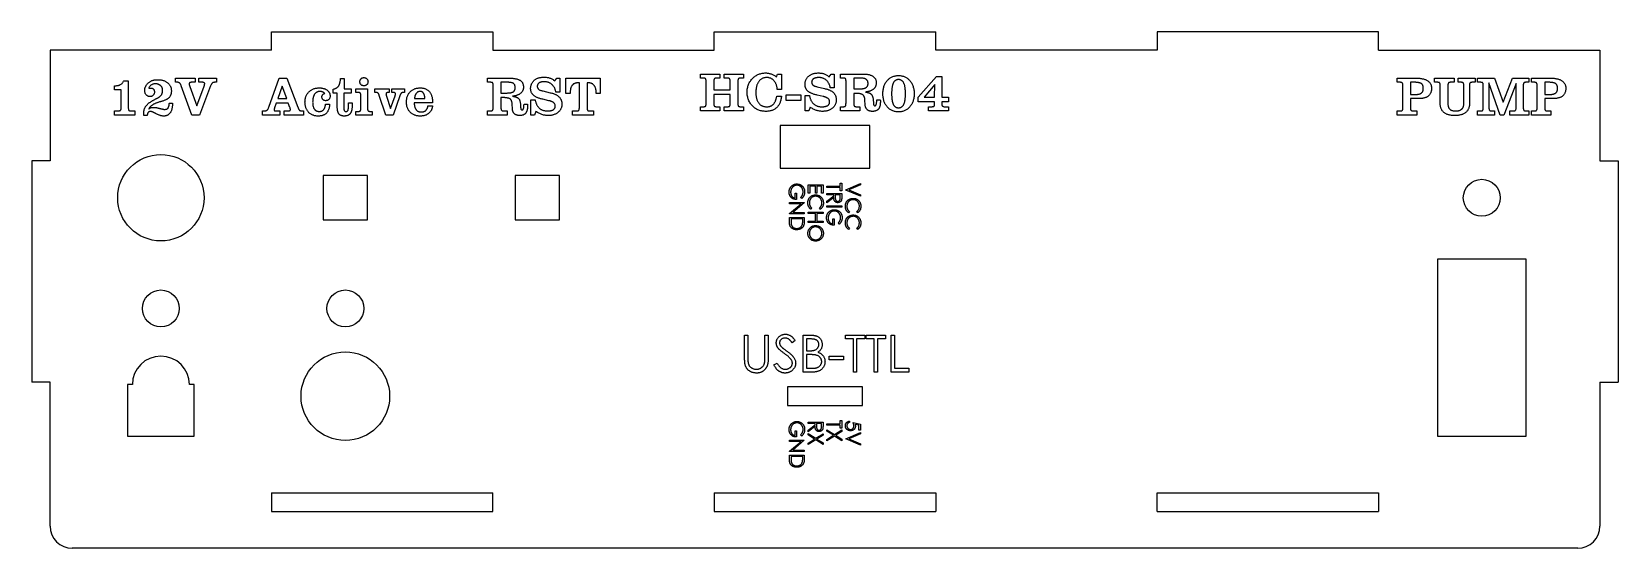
# Model space of a CAD drawing. Header units: millimetres. Extents: x -108 to 108, y -38 to 32.
import ezdxf

# ---------------------------------------------------------------- set-up
doc = ezdxf.new("R2010")
doc.units = ezdxf.units.MM

msp = doc.modelspace()

# ---------------------------------------------------------------- linework, layer by layer
at = {"color": 7, "linetype": 'Continuous', "lineweight": 25}
for p, q in [((-75, 30), (-75, 32.5)), ((-75, 32.5), (-45, 32.5)), ((-45, 32.5), (-45, 30)), ((-15, 30), (-15, 32.5)), ((-15, 32.5), (15, 32.5)), ((15, 30), (15, 32.5)), ((45, 32.5), (45, 30)), ((75, 32.5), (45, 32.5)), ((75, 30), (75, 32.5)), ((-105, 30), (-105, 15)), ((-75, 30), (-105, 30)), ((-45, 30), (-15, 30)), ((45, 30), (15, 30)), ((75, 30), (105, 30)), ((105, 30), (105, 15)), ((-95.01, 25.86), (-94.41, 25.86)), ((-94.41, 25.86), (-94.41, 22.19)), ((-88.02, 26.21), (-85.37, 26.21)), ((-88.02, 25.65), (-88.02, 26.21)), ((-85.37, 26.21), (-85.37, 25.65)), ((-84.87, 26.21), (-82.47, 26.21)), ((-84.87, 25.65), (-84.87, 26.21)), ((-82.47, 26.21), (-82.47, 25.65)), ((-75.37, 22.26), (-73.98, 26.21)), ((-73.98, 26.21), (-72.93, 26.21)), ((-72.93, 26.21), (-71.43, 22.26)), ((-65.65, 26.14), (-65.17, 26.14)), ((-65.17, 26.14), (-65.17, 24.75)), ((-45.72, 26.21), (-42.77, 26.21)), ((-45.72, 25.65), (-45.72, 26.21)), ((-36.6, 25.83), (-36.35, 26.21)), ((-36.35, 26.21), (-35.93, 26.21)), ((-35.93, 26.21), (-35.93, 24.33)), ((-35.1, 26.21), (-30.45, 26.21)), ((-35.1, 24.13), (-35.1, 26.21)), ((-30.45, 26.21), (-30.45, 24.13)), ((-16.88, 26.77), (-14.24, 26.77)), ((-16.88, 26.22), (-16.88, 26.77)), ((-16.59, 26.22), (-16.88, 26.22)), ((-14.24, 26.22), (-14.58, 26.22)), ((-14.24, 26.77), (-14.24, 26.22)), ((-13.68, 26.77), (-11.04, 26.77)), ((-13.68, 26.22), (-13.68, 26.77)), ((-13.33, 26.22), (-13.68, 26.22)), ((-11.04, 26.22), (-11.32, 26.22)), ((-11.04, 26.77), (-11.04, 26.22)), ((-6.58, 26.38), (-6.42, 26.77)), ((-6.42, 26.77), (-5.9, 26.77)), ((-5.9, 26.77), (-5.9, 24.69)), ((0.58, 26.39), (0.83, 26.77)), ((0.83, 26.77), (1.25, 26.77)), ((1.25, 26.77), (1.25, 24.9)), ((2.08, 26.77), (5.04, 26.77)), ((2.08, 26.22), (2.08, 26.77)), ((2.37, 26.22), (2.08, 26.22)), ((3.89, 26.22), (3.89, 24.76)), ((4.73, 26.22), (3.89, 26.22)), ((12.64, 23.61), (15.12, 26.43)), ((15.12, 26.43), (15.83, 26.43)), ((15.83, 26.43), (15.83, 23.65)), ((77.54, 26.21), (80.13, 26.21)), ((77.54, 25.65), (77.54, 26.21)), ((82.61, 26.21), (85.25, 26.21)), ((82.61, 25.65), (82.61, 26.21)), ((85.25, 26.21), (85.25, 25.65)), ((85.81, 26.21), (88.1, 26.21)), ((85.81, 25.65), (85.81, 26.21)), ((88.1, 26.21), (88.1, 25.65)), ((88.44, 26.21), (90.73, 26.21)), ((88.44, 25.65), (88.44, 26.21)), ((90.73, 26.21), (91.89, 22.96)), ((91.89, 22.96), (93.16, 26.21)), ((93.16, 26.21), (95.39, 26.21)), ((95.39, 26.21), (95.39, 25.65)), ((95.74, 26.21), (98.33, 26.21)), ((95.74, 25.65), (95.74, 26.21)), ((-96.28, 24.61), (-96.28, 25.17)), ((-95.38, 24.61), (-96.28, 24.61)), ((-95.38, 22.21), (-95.38, 24.61)), ((-87.82, 25.65), (-88.02, 25.65)), ((-85.8, 21.21), (-87.23, 25.17)), ((-86.07, 25.06), (-85.14, 22.46)), ((-85.37, 25.65), (-85.76, 25.65)), ((-85.14, 22.46), (-84.14, 25.11)), ((-84.54, 25.65), (-84.87, 25.65)), ((-83.26, 25.16), (-84.76, 21.21)), ((-82.47, 25.65), (-82.62, 25.65)), ((-73.58, 25.14), (-74.17, 23.43)), ((-72.93, 23.43), (-73.58, 25.14)), ((-66.65, 24.19), (-66.65, 24.72)), ((-66.09, 24.19), (-66.65, 24.19)), ((-66.09, 22.28), (-66.09, 24.19)), ((-65.19, 24.19), (-65.19, 22.16)), ((-64.22, 24.19), (-65.19, 24.19)), ((-65.17, 24.75), (-64.22, 24.75)), ((-64.22, 24.75), (-64.22, 24.19)), ((-63.59, 24.75), (-62, 24.75)), ((-63.59, 24.26), (-63.59, 24.75)), ((-63.31, 24.26), (-63.59, 24.26)), ((-62.9, 22.15), (-62.9, 23.81)), ((-62, 24.75), (-62, 22.15)), ((-61.02, 24.75), (-59.07, 24.75)), ((-61.02, 24.26), (-61.02, 24.75)), ((-60.8, 24.26), (-61.02, 24.26)), ((-59.5, 21.21), (-60.4, 23.88)), ((-59.42, 23.75), (-58.86, 22.11)), ((-59.07, 24.26), (-59.2, 24.26)), ((-59.07, 24.75), (-59.07, 24.26)), ((-58.86, 22.11), (-58.26, 23.82)), ((-58.72, 24.75), (-57, 24.75)), ((-58.72, 24.26), (-58.72, 24.75)), ((-58.54, 24.26), (-58.72, 24.26)), ((-57.63, 23.81), (-58.52, 21.21)), ((-57, 24.26), (-57.18, 24.26)), ((-57, 24.75), (-57, 24.26)), ((-45.44, 25.65), (-45.72, 25.65)), ((-44.96, 22.32), (-44.96, 25.21)), ((-43.08, 25.65), (-43.92, 25.65)), ((-43.92, 25.65), (-43.92, 24.19)), ((-43.92, 24.19), (-43.05, 24.19)), ((-38.25, 24.47), (-37.23, 24.24)), ((-35.93, 24.33), (-36.47, 24.33)), ((-34.54, 24.13), (-35.1, 24.13)), ((-33.29, 25.58), (-33.39, 25.58)), ((-33.29, 22.23), (-33.29, 25.58)), ((-32.25, 25.58), (-32.25, 22.23)), ((-32.15, 25.58), (-32.25, 25.58)), ((-30.45, 24.13), (-31, 24.13)), ((-16.11, 22.78), (-16.11, 25.75)), ((-15.07, 25.75), (-15.07, 24.62)), ((-15.07, 24.62), (-12.85, 24.62)), ((-15.07, 24), (-15.07, 22.78)), ((-12.85, 24), (-15.07, 24)), ((-12.85, 24.62), (-12.85, 25.75)), ((-12.85, 22.78), (-12.85, 24)), ((-11.81, 25.75), (-11.81, 22.78)), ((-6.53, 23.79), (-5.9, 23.79)), ((-5.9, 24.69), (-6.46, 24.69)), ((-5.28, 23.93), (-3.26, 23.93)), ((-5.28, 23.16), (-5.28, 23.93)), ((-3.26, 23.93), (-3.26, 23.16)), ((-2.69, 23.86), (-2.1, 23.86)), ((-2.69, 21.77), (-2.69, 23.86)), ((-1.07, 25.04), (-0.05, 24.81)), ((-0.23, 23.72), (-1.05, 23.9)), ((1.25, 24.9), (0.72, 24.9)), ((2.85, 22.89), (2.85, 25.77)), ((3.89, 24.76), (4.76, 24.76)), ((3.89, 24.14), (3.89, 22.89)), ((4.24, 24.14), (3.89, 24.14)), ((14.88, 25.34), (13.42, 23.65)), ((13.42, 23.65), (14.86, 23.65)), ((14.86, 23.65), (14.88, 25.34)), ((15.83, 23.65), (16.74, 23.65)), ((16.74, 23.65), (16.74, 23.02)), ((77.83, 25.65), (77.54, 25.65)), ((78.31, 22.22), (78.31, 25.18)), ((79.78, 25.65), (79.35, 25.65)), ((79.35, 25.65), (79.35, 23.99)), ((79.35, 23.99), (79.84, 23.99)), ((82.86, 25.65), (82.61, 25.65)), ((83.37, 22.76), (83.37, 25.19)), ((84.42, 25.19), (84.42, 22.76)), ((85.25, 25.65), (84.93, 25.65)), ((86.09, 25.65), (85.81, 25.65)), ((86.57, 22.76), (86.57, 25.19)), ((87.33, 25.19), (87.33, 22.76)), ((88.1, 25.65), (87.85, 25.65)), ((88.71, 25.65), (88.44, 25.65)), ((89.21, 22.23), (89.21, 25.19)), ((89.97, 25.56), (89.97, 22.23)), ((91.49, 21.21), (89.97, 25.56)), ((93.65, 25.48), (92, 21.21)), ((93.65, 22.23), (93.65, 25.48)), ((94.62, 25.19), (94.62, 22.23)), ((95.39, 25.65), (95.11, 25.65)), ((96.02, 25.65), (95.74, 25.65)), ((96.5, 22.22), (96.5, 25.18)), ((97.54, 25.65), (97.54, 23.99)), ((97.97, 25.65), (97.54, 25.65)), ((97.54, 23.99), (98.03, 23.99)), ((-96.28, 21.76), (-95.95, 21.76)), ((-96.28, 21.21), (-96.28, 21.76)), ((-93.89, 21.76), (-93.51, 21.76)), ((-93.51, 21.76), (-93.51, 21.21)), ((-90.02, 23.03), (-90.04, 23.02)), ((-88.85, 22.81), (-88.44, 22.81)), ((-88.44, 22.81), (-88.44, 22.71)), ((-76.23, 21.76), (-76.04, 21.76)), ((-76.23, 21.21), (-76.23, 21.76)), ((-74.38, 22.81), (-74.6, 22.17)), ((-72.73, 22.81), (-74.38, 22.81)), ((-74.25, 21.76), (-73.87, 21.76)), ((-74.17, 23.43), (-72.93, 23.43)), ((-73.87, 21.76), (-73.87, 21.21)), ((-73.27, 21.76), (-72.86, 21.76)), ((-73.27, 21.21), (-73.27, 21.76)), ((-72.51, 22.21), (-72.73, 22.81)), ((-70.83, 21.76), (-70.68, 21.76)), ((-70.68, 21.76), (-70.68, 21.21)), ((-67.69, 22.67), (-67.13, 22.67)), ((-64.56, 22.88), (-64.09, 22.88)), ((-64.56, 22.66), (-64.56, 22.88)), ((-63.59, 21.69), (-63.31, 21.69)), ((-63.59, 21.21), (-63.59, 21.69)), ((-61.57, 21.69), (-61.37, 21.69)), ((-61.37, 21.69), (-61.37, 21.21)), ((-53.18, 22.88), (-55.68, 22.88)), ((-55.64, 23.43), (-54.22, 23.43)), ((-53.8, 22.46), (-53.18, 22.46)), ((-45.72, 21.76), (-45.44, 21.76)), ((-45.72, 21.21), (-45.72, 21.76)), ((-43.92, 23.57), (-43.92, 22.32)), ((-43.57, 23.57), (-43.92, 23.57)), ((-43.43, 21.76), (-43.09, 21.76)), ((-43.09, 21.76), (-43.09, 21.21)), ((-42.37, 22.08), (-42.39, 22.63)), ((-41.28, 22.72), (-41.25, 22.3)), ((-40.79, 22.69), (-40.32, 22.69)), ((-40.79, 22.67), (-40.79, 22.69)), ((-39.88, 23.29), (-39.28, 23.29)), ((-39.88, 21.21), (-39.88, 23.29)), ((-39.19, 21.7), (-39.35, 21.21)), ((-37.41, 23.15), (-38.23, 23.34)), ((-34.2, 21.76), (-33.77, 21.76)), ((-34.2, 21.21), (-34.2, 21.76)), ((-31.76, 21.76), (-31.35, 21.76)), ((-31.35, 21.76), (-31.35, 21.21)), ((-16.88, 22.33), (-16.59, 22.33)), ((-16.88, 21.77), (-16.88, 22.33)), ((-14.24, 21.77), (-16.88, 21.77)), ((-14.58, 22.33), (-14.24, 22.33)), ((-14.24, 22.33), (-14.24, 21.77)), ((-13.68, 22.33), (-13.33, 22.33)), ((-13.68, 21.77), (-13.68, 22.33)), ((-11.04, 21.77), (-13.68, 21.77)), ((-11.32, 22.33), (-11.04, 22.33)), ((-11.04, 22.33), (-11.04, 21.77)), ((-3.26, 23.16), (-5.28, 23.16)), ((-2.17, 21.77), (-2.69, 21.77)), ((-2.01, 22.27), (-2.17, 21.77)), ((2.08, 22.33), (2.37, 22.33)), ((2.08, 21.77), (2.08, 22.33)), ((4.72, 21.77), (2.08, 21.77)), ((4.38, 22.33), (4.72, 22.33)), ((4.72, 22.33), (4.72, 21.77)), ((5.44, 22.65), (5.42, 23.2)), ((6.53, 23.28), (6.56, 22.86)), ((7.01, 23.26), (7.49, 23.26)), ((7.01, 23.24), (7.01, 23.26)), ((12.64, 23.02), (12.64, 23.61)), ((14.86, 23.02), (12.64, 23.02)), ((14.03, 22.33), (14.3, 22.33)), ((14.03, 21.77), (14.03, 22.33)), ((16.74, 21.77), (14.03, 21.77)), ((14.86, 22.72), (14.86, 23.02)), ((15.83, 23.02), (15.83, 22.72)), ((16.74, 23.02), (15.83, 23.02)), ((16.3, 22.33), (16.74, 22.33)), ((16.74, 22.33), (16.74, 21.77)), ((77.54, 21.76), (77.83, 21.76)), ((77.54, 21.21), (77.54, 21.76)), ((79.35, 23.43), (79.35, 22.22)), ((80.03, 23.43), (79.35, 23.43)), ((79.84, 21.76), (80.18, 21.76)), ((80.18, 21.76), (80.18, 21.21)), ((88.44, 21.76), (88.71, 21.76)), ((88.44, 21.21), (88.44, 21.76)), ((90.45, 21.76), (90.74, 21.76)), ((90.74, 21.76), (90.74, 21.21)), ((92.82, 21.76), (93.16, 21.76)), ((92.82, 21.21), (92.82, 21.76)), ((95.11, 21.76), (95.39, 21.76)), ((95.39, 21.76), (95.39, 21.21)), ((95.74, 21.76), (96.02, 21.76)), ((95.74, 21.21), (95.74, 21.76)), ((97.54, 23.43), (97.54, 22.22)), ((98.22, 23.43), (97.54, 23.43)), ((98.03, 21.76), (98.38, 21.76)), ((98.38, 21.76), (98.38, 21.21)), ((-93.51, 21.21), (-96.28, 21.21)), ((-91.85, 21.17), (-92.32, 21.17)), ((-84.76, 21.21), (-85.8, 21.21)), ((-73.87, 21.21), (-76.23, 21.21)), ((-70.68, 21.21), (-73.27, 21.21)), ((-61.37, 21.21), (-63.59, 21.21)), ((-58.52, 21.21), (-59.5, 21.21)), ((-43.09, 21.21), (-45.72, 21.21)), ((-39.35, 21.21), (-39.88, 21.21)), ((-31.35, 21.21), (-34.2, 21.21)), ((6.07, 19.77), (-6.07, 19.77)), ((-6.07, 19.77), (-6.07, 14.03)), ((6.07, 14.03), (6.07, 19.77)), ((80.18, 21.21), (77.54, 21.21)), ((90.74, 21.21), (88.44, 21.21)), ((92, 21.21), (91.49, 21.21)), ((95.39, 21.21), (92.82, 21.21)), ((98.38, 21.21), (95.74, 21.21)), ((-107.5, 15), (-107.5, -15)), ((-105, 15), (-107.5, 15)), ((-62, 13), (-68, 13)), ((-68, 13), (-68, 7)), ((-62, 7), (-62, 13)), ((-42, 13), (-42, 7)), ((-36, 13), (-42, 13)), ((-36, 7), (-36, 13)), ((-6.07, 14.03), (6.07, 14.03)), ((105, 15), (107.5, 15)), ((107.5, 15), (107.5, -15)), ((-2.27, 11.77), (-0.27, 11.77)), ((-2.27, 10.64), (-2.27, 11.77)), ((-2.06, 11.59), (-2.06, 10.64)), ((-1.3, 11.59), (-2.06, 11.59)), ((-1.3, 10.64), (-1.3, 11.59)), ((-1.09, 11.59), (-1.09, 10.64)), ((-0.48, 11.59), (-1.09, 11.59)), ((-0.48, 10.64), (-0.48, 11.59)), ((-0.27, 11.77), (-0.27, 10.64)), ((0.27, 11.38), (0.27, 11.56)), ((0.27, 11.56), (2.06, 11.56)), ((2.06, 11.38), (0.27, 11.38)), ((2.06, 12), (2.27, 12)), ((2.06, 11.56), (2.06, 12)), ((2.06, 10.95), (2.06, 11.38)), ((2.27, 10.95), (2.06, 10.95)), ((2.27, 12), (2.27, 10.95)), ((2.81, 11.08), (4.81, 11.92)), ((2.81, 11.05), (2.81, 11.08)), ((4.81, 10.2), (2.81, 11.05)), ((4.81, 11.73), (3.23, 11.06)), ((3.23, 11.06), (4.81, 10.4)), ((4.81, 11.92), (4.81, 11.73)), ((-4.81, 9.36), (-2.81, 9.36)), ((-4.81, 9.18), (-4.81, 9.36)), ((-4.81, 7.86), (-3.24, 9.18)), ((-3.24, 9.18), (-4.81, 9.18)), ((-2.81, 9.32), (-4.38, 8)), ((-4.04, 10.61), (-3.84, 10.61)), ((-4.04, 9.95), (-4.04, 10.61)), ((-3.84, 10.61), (-3.84, 9.77)), ((-3.15, 9.9), (-3.3, 10.05)), ((-2.81, 9.36), (-2.81, 9.32)), ((-2.06, 10.64), (-2.27, 10.64)), ((-1.09, 10.64), (-1.3, 10.64)), ((-0.27, 10.64), (-0.48, 10.64)), ((0.27, 10.59), (2.27, 10.59)), ((0.27, 10.41), (0.27, 10.59)), ((1.19, 10.41), (0.27, 10.41)), ((0.27, 9.53), (1.19, 10.26)), ((1.19, 10.04), (0.27, 9.31)), ((0.27, 9.31), (0.27, 9.53)), ((0.27, 8.9), (2.27, 8.9)), ((0.27, 8.72), (0.27, 8.9)), ((2.27, 8.72), (0.27, 8.72)), ((1.19, 10.26), (1.19, 10.41)), ((1.4, 10.41), (1.4, 10.04)), ((2.06, 10.41), (1.4, 10.41)), ((2.06, 10.03), (2.06, 10.41)), ((2.27, 10.59), (2.27, 10.19)), ((2.27, 8.9), (2.27, 8.72)), ((4.81, 10.4), (4.81, 10.2)), ((-68, 7), (-62, 7)), ((-42, 7), (-36, 7)), ((-4.81, 7.82), (-4.81, 7.86)), ((-2.81, 7.82), (-4.81, 7.82)), ((-4.81, 7.31), (-2.81, 7.31)), ((-4.81, 6.69), (-4.81, 7.31)), ((-4.6, 7.13), (-4.6, 6.9)), ((-3.02, 7.13), (-4.6, 7.13)), ((-4.38, 8), (-2.81, 8)), ((-3.02, 6.99), (-3.02, 7.13)), ((-2.81, 8), (-2.81, 7.82)), ((-2.81, 7.31), (-2.81, 6.9)), ((-2.27, 8.03), (-0.27, 8.03)), ((-2.27, 7.85), (-2.27, 8.03)), ((-1.3, 7.85), (-2.27, 7.85)), ((-2.27, 6.82), (-1.3, 6.82)), ((-2.27, 6.64), (-2.27, 6.82)), ((-0.27, 6.64), (-2.27, 6.64)), ((-1.78, 8.59), (-1.9, 8.44)), ((-1.3, 6.82), (-1.3, 7.85)), ((-1.09, 7.85), (-1.09, 6.82)), ((-0.27, 7.85), (-1.09, 7.85)), ((-1.09, 6.82), (-0.27, 6.82)), ((-0.64, 8.44), (-0.76, 8.59)), ((-0.27, 8.03), (-0.27, 7.85)), ((-0.27, 6.82), (-0.27, 6.64)), ((1.04, 7.13), (1.24, 7.13)), ((1.04, 6.46), (1.04, 7.13)), ((1.24, 7.13), (1.24, 6.28)), ((1.93, 6.41), (1.78, 6.56)), ((3.3, 8.13), (3.18, 7.97)), ((4.44, 7.97), (4.32, 8.13)), ((3.3, 5.87), (3.18, 5.72)), ((4.44, 5.72), (4.32, 5.87)), ((95, 1.68), (83, 1.68)), ((83, 1.68), (83, -22.32)), ((95, -22.32), (95, 1.68)), ((-10.9, -8.62), (-10.45, -8.62)), ((-10.9, -11.64), (-10.9, -8.62)), ((-10.45, -8.62), (-10.45, -11.62)), ((-8.14, -8.62), (-7.69, -8.62)), ((-8.14, -11.62), (-8.14, -8.62)), ((-7.69, -8.62), (-7.69, -11.64)), ((-4.04, -9.34), (-4.44, -9.65)), ((-2.95, -8.62), (-1.97, -8.62)), ((-2.95, -13.62), (-2.95, -8.62)), ((-1.89, -9.14), (-2.5, -9.14)), ((-2.5, -9.14), (-2.5, -10.74)), ((-2.5, -10.74), (-2.2, -10.74)), ((2.76, -8.62), (5.38, -8.62)), ((2.76, -9.14), (2.76, -8.62)), ((3.85, -9.14), (2.76, -9.14)), ((3.85, -13.62), (3.85, -9.14)), ((4.29, -9.14), (4.29, -13.62)), ((5.38, -9.14), (4.29, -9.14)), ((5.38, -8.62), (5.38, -9.14)), ((5.58, -8.62), (8.21, -8.62)), ((5.58, -9.14), (5.58, -8.62)), ((6.67, -9.14), (5.58, -9.14)), ((6.67, -13.62), (6.67, -9.14)), ((7.12, -9.14), (7.12, -13.62)), ((8.21, -9.14), (7.12, -9.14)), ((8.21, -8.62), (8.21, -9.14)), ((8.97, -8.62), (9.42, -8.62)), ((8.97, -13.62), (8.97, -8.62)), ((9.42, -8.62), (9.42, -13.11)), ((-6.92, -12.66), (-6.5, -12.41)), ((-2.2, -11.25), (-2.5, -11.25)), ((-2.5, -11.25), (-2.5, -13.11)), ((0.58, -11.45), (2.5, -11.45)), ((0.58, -11.96), (0.58, -11.45)), ((2.5, -11.96), (0.58, -11.96)), ((2.5, -11.45), (2.5, -11.96)), ((-105, -15), (-107.5, -15)), ((-105, -34.5), (-105, -15)), ((-1.6, -13.62), (-2.95, -13.62)), ((-2.5, -13.11), (-1.86, -13.11)), ((4.29, -13.62), (3.85, -13.62)), ((7.12, -13.62), (6.67, -13.62)), ((11.35, -13.62), (8.97, -13.62)), ((9.42, -13.11), (11.35, -13.11)), ((11.35, -13.11), (11.35, -13.62)), ((105, -15), (107.5, -15)), ((105, -15), (105, -34.5)), ((-93.86, -15.32), (-94.5, -15.32)), ((-94.5, -15.32), (-94.5, -22.32)), ((-85.5, -15.32), (-86.14, -15.32)), ((-85.5, -22.32), (-85.5, -15.32)), ((5.08, -15.62), (-5.08, -15.62)), ((-5.08, -15.62), (-5.08, -18.16)), ((5.08, -18.16), (5.08, -15.62)), ((-5.08, -18.16), (5.08, -18.16)), ((-2.27, -20.42), (-0.27, -20.42)), ((-2.27, -20.6), (-2.27, -20.42)), ((-1.35, -20.6), (-2.27, -20.6)), ((-2.27, -21.48), (-1.35, -20.75)), ((-1.35, -20.97), (-2.27, -21.7)), ((-2.27, -21.7), (-2.27, -21.48)), ((-1.35, -20.75), (-1.35, -20.6)), ((-1.14, -20.6), (-1.14, -20.97)), ((-0.48, -20.6), (-1.14, -20.6)), ((-0.48, -20.98), (-0.48, -20.6)), ((-0.27, -20.42), (-0.27, -20.82)), ((0.27, -20.81), (0.27, -20.63)), ((0.27, -20.63), (2.06, -20.63)), ((2.06, -20.81), (0.27, -20.81)), ((0.27, -21.64), (0.27, -21.43)), ((0.27, -21.43), (1.29, -22.09)), ((1.29, -22.09), (2.27, -21.46)), ((2.06, -20.19), (2.27, -20.19)), ((2.06, -20.63), (2.06, -20.19)), ((2.06, -21.24), (2.06, -20.81)), ((2.27, -21.24), (2.06, -21.24)), ((2.27, -20.19), (2.27, -21.24)), ((2.27, -21.46), (2.27, -21.67)), ((3.32, -20.27), (3.32, -20.45)), ((3.81, -20.47), (4.81, -20.68)), ((4.6, -20.82), (4.08, -20.71)), ((4.6, -21.5), (4.6, -20.82)), ((4.81, -21.5), (4.6, -21.5)), ((4.81, -20.68), (4.81, -21.5)), ((-94.5, -22.32), (-85.5, -22.32)), ((-4.81, -22.83), (-2.81, -22.83)), ((-4.81, -23.01), (-4.81, -22.83)), ((-4.81, -24.33), (-3.24, -23.01)), ((-3.24, -23.01), (-4.81, -23.01)), ((-2.81, -22.87), (-4.38, -24.19)), ((-4.04, -21.58), (-3.84, -21.58)), ((-4.04, -22.24), (-4.04, -21.58)), ((-3.84, -21.58), (-3.84, -22.42)), ((-3.15, -22.29), (-3.3, -22.14)), ((-2.81, -22.83), (-2.81, -22.87)), ((-2.27, -22.15), (-2.27, -21.95)), ((-2.27, -21.95), (-1.25, -22.6)), ((-1.41, -22.7), (-2.27, -22.15)), ((-2.27, -23.25), (-1.41, -22.7)), ((-1.25, -22.81), (-2.27, -23.46)), ((-2.27, -23.46), (-2.27, -23.25)), ((-1.25, -22.6), (-0.27, -21.97)), ((-0.27, -23.43), (-1.25, -22.81)), ((-0.27, -22.18), (-1.09, -22.7)), ((-1.09, -22.7), (-0.27, -23.23)), ((-0.27, -21.97), (-0.27, -22.18)), ((-0.27, -23.23), (-0.27, -23.43)), ((1.13, -22.19), (0.27, -21.64)), ((0.27, -22.74), (1.13, -22.19)), ((1.29, -22.29), (0.27, -22.95)), ((0.27, -22.95), (0.27, -22.74)), ((2.27, -22.92), (1.29, -22.29)), ((2.27, -21.67), (1.45, -22.19)), ((1.45, -22.19), (2.27, -22.71)), ((2.27, -22.71), (2.27, -22.92)), ((2.81, -22.65), (4.81, -21.81)), ((2.81, -22.68), (2.81, -22.65)), ((4.81, -23.52), (2.81, -22.68)), ((4.81, -22), (3.23, -22.66)), ((3.23, -22.66), (4.81, -23.33)), ((4.81, -21.81), (4.81, -22)), ((4.81, -23.33), (4.81, -23.52)), ((83, -22.32), (95, -22.32)), ((-4.81, -24.37), (-4.81, -24.33)), ((-2.81, -24.37), (-4.81, -24.37)), ((-4.81, -24.88), (-2.81, -24.88)), ((-4.81, -25.5), (-4.81, -24.88)), ((-4.6, -25.06), (-4.6, -25.29)), ((-3.02, -25.06), (-4.6, -25.06)), ((-4.38, -24.19), (-2.81, -24.19)), ((-3.02, -25.2), (-3.02, -25.06)), ((-2.81, -24.19), (-2.81, -24.37)), ((-2.81, -24.88), (-2.81, -25.29)), ((-75, -30), (-45, -30)), ((-75, -30), (-75, -32.5)), ((-45, -32.5), (-45, -30)), ((-15, -30), (15, -30)), ((-15, -30), (-15, -32.5)), ((15, -30), (15, -32.5)), ((45, -30), (75, -30)), ((45, -32.5), (45, -30)), ((75, -30), (75, -32.5)), ((-75, -32.5), (-45, -32.5)), ((-15, -32.5), (15, -32.5)), ((45, -32.5), (75, -32.5)), ((102, -37.5), (-102, -37.5))]:
    msp.add_line(p, q, dxfattribs=at)
for centre, radius in [((-90, 10), 5.85), ((89, 10), 2.5), ((-90, -5), 2.5), ((-65, -5), 2.5), ((-65, -16.89), 6)]:
    msp.add_circle(centre, radius, dxfattribs=at)
for centre, radius, start, end in [((-90, -15.32), 3.86, 0, 180), ((-102, -34.5), 3, 180, 270), ((102, -34.5), 3, 270, 0)]:
    msp.add_arc(centre, radius, start, end, dxfattribs=at)
for points, knots in [([(-96.28, 25.17), (-96.24, 25.17), (-96.16, 25.17), (-96.04, 25.19), (-95.92, 25.2), (-95.81, 25.22), (-95.72, 25.25), (-95.62, 25.28), (-95.54, 25.31), (-95.44, 25.36), (-95.32, 25.44), (-95.19, 25.56), (-95.09, 25.7), (-95.03, 25.81), (-95.01, 25.86)], [0, 0, 0, 0, 0.083652, 0.162626, 0.237058, 0.307799, 0.373666, 0.436467, 0.495368, 0.550917, 0.658742, 0.767441, 0.880703, 1, 1, 1, 1]), ([(-92.19, 24.55), (-92.19, 24.6), (-92.18, 24.69), (-92.16, 24.84), (-92.12, 24.97), (-92.06, 25.1), (-91.99, 25.23), (-91.91, 25.35), (-91.8, 25.47), (-91.69, 25.58), (-91.56, 25.67), (-91.42, 25.76), (-91.28, 25.84), (-91.13, 25.9), (-90.97, 25.94), (-90.8, 25.98), (-90.63, 26), (-90.51, 26), (-90.45, 26)], [0, 0, 0, 0, 0.058751, 0.116058, 0.172177, 0.228826, 0.285982, 0.345011, 0.40581, 0.469604, 0.534496, 0.598886, 0.662945, 0.727596, 0.792845, 0.859685, 0.928769, 1, 1, 1, 1]), ([(-90.45, 26), (-90.38, 26), (-90.25, 26), (-90.05, 25.98), (-89.86, 25.94), (-89.68, 25.9), (-89.52, 25.84), (-89.36, 25.77), (-89.22, 25.68), (-89.09, 25.58), (-88.97, 25.48), (-88.86, 25.36), (-88.77, 25.23), (-88.7, 25.1), (-88.64, 24.95), (-88.6, 24.8), (-88.58, 24.64), (-88.58, 24.53), (-88.58, 24.47)], [0, 0, 0, 0, 0.07662, 0.149568, 0.21921, 0.286349, 0.350824, 0.413282, 0.474984, 0.535455, 0.594751, 0.652387, 0.70882, 0.764849, 0.821067, 0.878826, 0.938112, 1, 1, 1, 1]), ([(-66.65, 24.72), (-66.61, 24.72), (-66.53, 24.74), (-66.42, 24.77), (-66.32, 24.81), (-66.23, 24.86), (-66.14, 24.91), (-66.06, 24.98), (-65.99, 25.05), (-65.93, 25.13), (-65.87, 25.21), (-65.82, 25.31), (-65.78, 25.42), (-65.74, 25.55), (-65.71, 25.68), (-65.68, 25.82), (-65.67, 25.98), (-65.66, 26.08), (-65.65, 26.14)], [0, 0, 0, 0, 0.06266, 0.1224482, 0.1795674, 0.2348911, 0.2882504, 0.3402744, 0.3920378, 0.4441483, 0.4984646, 0.556326, 0.6179705, 0.6843899, 0.754997, 0.831688, 0.9129121, 1, 1, 1, 1]), ([(-63.04, 25.73), (-63.04, 25.76), (-63.03, 25.84), (-63, 25.94), (-62.95, 26.04), (-62.88, 26.12), (-62.8, 26.19), (-62.7, 26.24), (-62.6, 26.27), (-62.52, 26.28), (-62.49, 26.28)], [0, 0, 0, 0, 0.1291634, 0.25289, 0.3741448, 0.5001895, 0.6252709, 0.74711, 0.8708366, 1, 1, 1, 1]), ([(-62.49, 26.28), (-62.45, 26.28), (-62.37, 26.27), (-62.27, 26.24), (-62.17, 26.19), (-62.09, 26.12), (-62.01, 26.04), (-61.96, 25.94), (-61.93, 25.84), (-61.93, 25.76), (-61.93, 25.73)], [0, 0, 0, 0, 0.1304136, 0.2541633, 0.3759484, 0.501766, 0.6282089, 0.7494899, 0.8720521, 1, 1, 1, 1]), ([(-42.77, 26.21), (-42.69, 26.21), (-42.54, 26.21), (-42.32, 26.19), (-42.12, 26.17), (-41.93, 26.14), (-41.76, 26.1), (-41.6, 26.05), (-41.46, 25.99), (-41.33, 25.92), (-41.22, 25.84), (-41.13, 25.75), (-41.04, 25.65), (-40.98, 25.55), (-40.93, 25.43), (-40.89, 25.3), (-40.87, 25.16), (-40.86, 25.07), (-40.86, 25.02)], [0, 0, 0, 0, 0.09202, 0.177813, 0.257965, 0.332681, 0.401899, 0.46642, 0.526544, 0.582396, 0.635229, 0.686173, 0.736074, 0.785604, 0.835774, 0.88808, 0.94242, 1, 1, 1, 1]), ([(-39.89, 24.81), (-39.89, 24.86), (-39.89, 24.97), (-39.86, 25.14), (-39.82, 25.29), (-39.77, 25.44), (-39.7, 25.57), (-39.61, 25.7), (-39.51, 25.82), (-39.4, 25.93), (-39.27, 26.03), (-39.13, 26.11), (-38.98, 26.19), (-38.81, 26.25), (-38.64, 26.29), (-38.46, 26.32), (-38.27, 26.34), (-38.14, 26.35), (-38.07, 26.35)], [0, 0, 0, 0, 0.063426, 0.124212, 0.182845, 0.24019, 0.297051, 0.353802, 0.411629, 0.471012, 0.531472, 0.592522, 0.654434, 0.718156, 0.784137, 0.852687, 0.924491, 1, 1, 1, 1]), ([(-38.07, 26.35), (-38, 26.35), (-37.87, 26.34), (-37.67, 26.32), (-37.48, 26.28), (-37.3, 26.22), (-37.12, 26.15), (-36.94, 26.06), (-36.77, 25.95), (-36.66, 25.87), (-36.6, 25.83)], [0, 0, 0, 0, 0.127238, 0.251879, 0.373483, 0.493702, 0.614806, 0.738926, 0.866965, 1, 1, 1, 1]), ([(-16.11, 25.75), (-16.11, 25.8), (-16.11, 25.88), (-16.13, 25.99), (-16.15, 26.08), (-16.18, 26.13), (-16.21, 26.16), (-16.25, 26.18), (-16.28, 26.19), (-16.33, 26.2), (-16.38, 26.21), (-16.45, 26.21), (-16.52, 26.22), (-16.57, 26.22), (-16.59, 26.22)], [0, 0, 0, 0, 0.171646, 0.310137, 0.414554, 0.492898, 0.52959, 0.571511, 0.622024, 0.679322, 0.746148, 0.821662, 0.90629, 1, 1, 1, 1]), ([(-14.58, 26.22), (-14.61, 26.22), (-14.66, 26.22), (-14.73, 26.21), (-14.79, 26.21), (-14.84, 26.2), (-14.89, 26.19), (-14.93, 26.18), (-14.96, 26.16), (-15, 26.13), (-15.03, 26.08), (-15.05, 25.99), (-15.07, 25.88), (-15.07, 25.8), (-15.07, 25.75)], [0, 0, 0, 0, 0.094109, 0.180526, 0.256733, 0.322911, 0.381883, 0.433138, 0.475809, 0.51296, 0.591648, 0.695425, 0.831278, 1, 1, 1, 1]), ([(-12.85, 25.75), (-12.85, 25.8), (-12.85, 25.88), (-12.86, 25.99), (-12.89, 26.08), (-12.92, 26.13), (-12.95, 26.16), (-12.98, 26.18), (-13.02, 26.19), (-13.07, 26.2), (-13.12, 26.21), (-13.19, 26.21), (-13.26, 26.22), (-13.31, 26.22), (-13.33, 26.22)], [0, 0, 0, 0, 0.170782, 0.308369, 0.412605, 0.490533, 0.527031, 0.569892, 0.620137, 0.678402, 0.744874, 0.821295, 0.905474, 1, 1, 1, 1]), ([(-11.32, 26.22), (-11.35, 26.22), (-11.4, 26.22), (-11.47, 26.21), (-11.53, 26.21), (-11.58, 26.2), (-11.63, 26.19), (-11.67, 26.18), (-11.7, 26.16), (-11.74, 26.13), (-11.77, 26.08), (-11.79, 25.99), (-11.8, 25.88), (-11.8, 25.8), (-11.81, 25.75)], [0, 0, 0, 0, 0.093656, 0.178235, 0.253832, 0.320619, 0.378848, 0.428093, 0.471157, 0.50865, 0.588062, 0.692794, 0.829725, 1, 1, 1, 1]), ([(-10.56, 24.31), (-10.55, 24.41), (-10.55, 24.59), (-10.51, 24.86), (-10.45, 25.11), (-10.37, 25.36), (-10.26, 25.59), (-10.12, 25.81), (-9.96, 26.02), (-9.84, 26.15), (-9.78, 26.21)], [0, 0, 0, 0, 0.13215, 0.259221, 0.383329, 0.505183, 0.626287, 0.748491, 0.872407, 1, 1, 1, 1]), ([(-9.78, 26.21), (-9.72, 26.27), (-9.6, 26.38), (-9.4, 26.52), (-9.2, 26.64), (-8.98, 26.74), (-8.76, 26.82), (-8.52, 26.87), (-8.28, 26.91), (-8.12, 26.91), (-8.04, 26.91)], [0, 0, 0, 0, 0.12698, 0.25204, 0.374647, 0.497505, 0.620354, 0.744387, 0.870766, 1, 1, 1, 1]), ([(-7.89, 26.29), (-7.95, 26.29), (-8.06, 26.28), (-8.22, 26.26), (-8.37, 26.22), (-8.51, 26.16), (-8.64, 26.08), (-8.77, 25.98), (-8.88, 25.87), (-8.98, 25.75), (-9.08, 25.6), (-9.16, 25.45), (-9.22, 25.28), (-9.28, 25.1), (-9.32, 24.9), (-9.35, 24.69), (-9.37, 24.47), (-9.37, 24.32), (-9.38, 24.24)], [0, 0, 0, 0, 0.059167, 0.115888, 0.170923, 0.224383, 0.277865, 0.331999, 0.387532, 0.444985, 0.504516, 0.565897, 0.629891, 0.696457, 0.766378, 0.839969, 0.918006, 1, 1, 1, 1]), ([(-8.04, 26.91), (-7.97, 26.91), (-7.84, 26.91), (-7.64, 26.88), (-7.46, 26.84), (-7.27, 26.79), (-7.1, 26.71), (-6.92, 26.62), (-6.74, 26.51), (-6.63, 26.42), (-6.58, 26.38)], [0, 0, 0, 0, 0.125175, 0.247739, 0.368112, 0.487844, 0.609431, 0.734449, 0.864692, 1, 1, 1, 1]), ([(-6.46, 24.69), (-6.47, 24.75), (-6.48, 24.87), (-6.52, 25.05), (-6.56, 25.21), (-6.61, 25.37), (-6.68, 25.51), (-6.75, 25.64), (-6.83, 25.76), (-6.92, 25.87), (-7.02, 25.97), (-7.12, 26.05), (-7.23, 26.13), (-7.35, 26.19), (-7.48, 26.23), (-7.61, 26.27), (-7.75, 26.29), (-7.84, 26.29), (-7.89, 26.29)], [0, 0, 0, 0, 0.078803, 0.153358, 0.224764, 0.292886, 0.358267, 0.421168, 0.482049, 0.541709, 0.599794, 0.656243, 0.711937, 0.767041, 0.822914, 0.880249, 0.938786, 1, 1, 1, 1]), ([(-2.71, 25.37), (-2.71, 25.43), (-2.7, 25.54), (-2.68, 25.7), (-2.64, 25.86), (-2.59, 26), (-2.52, 26.14), (-2.43, 26.27), (-2.33, 26.39), (-2.21, 26.49), (-2.08, 26.59), (-1.94, 26.68), (-1.79, 26.75), (-1.63, 26.81), (-1.46, 26.86), (-1.28, 26.89), (-1.09, 26.91), (-0.95, 26.91), (-0.89, 26.91)], [0, 0, 0, 0, 0.063426, 0.124212, 0.182845, 0.24019, 0.297051, 0.353802, 0.411629, 0.471012, 0.531472, 0.592522, 0.654434, 0.718156, 0.784137, 0.852687, 0.924491, 1, 1, 1, 1]), ([(-0.86, 26.29), (-0.89, 26.29), (-0.96, 26.29), (-1.07, 26.28), (-1.16, 26.27), (-1.26, 26.25), (-1.34, 26.23), (-1.42, 26.2), (-1.49, 26.16), (-1.56, 26.13), (-1.62, 26.08), (-1.67, 26.04), (-1.71, 25.98), (-1.74, 25.93), (-1.77, 25.87), (-1.79, 25.81), (-1.8, 25.74), (-1.8, 25.69), (-1.81, 25.67)], [0, 0, 0, 0, 0.086807, 0.1678603, 0.2451177, 0.3180412, 0.3867736, 0.4519094, 0.5139541, 0.5734918, 0.6306723, 0.6842511, 0.7367653, 0.7879954, 0.8386284, 0.8903018, 0.9437385, 1, 1, 1, 1]), ([(-0.89, 26.91), (-0.82, 26.91), (-0.68, 26.91), (-0.49, 26.89), (-0.3, 26.85), (-0.11, 26.79), (0.06, 26.71), (0.24, 26.63), (0.41, 26.52), (0.52, 26.43), (0.58, 26.39)], [0, 0, 0, 0, 0.127238, 0.251879, 0.373483, 0.493702, 0.614806, 0.738926, 0.866965, 1, 1, 1, 1]), ([(0.72, 24.9), (0.71, 24.95), (0.68, 25.06), (0.64, 25.21), (0.58, 25.35), (0.52, 25.49), (0.45, 25.61), (0.37, 25.72), (0.28, 25.83), (0.18, 25.93), (0.07, 26.01), (-0.04, 26.09), (-0.16, 26.15), (-0.29, 26.2), (-0.42, 26.24), (-0.56, 26.27), (-0.7, 26.29), (-0.8, 26.29), (-0.86, 26.29)], [0, 0, 0, 0, 0.071653, 0.140034, 0.206196, 0.270363, 0.332111, 0.392996, 0.452929, 0.512661, 0.572056, 0.630687, 0.689364, 0.747984, 0.808591, 0.870221, 0.933899, 1, 1, 1, 1]), ([(2.85, 25.77), (2.85, 25.82), (2.85, 25.9), (2.83, 26.01), (2.81, 26.09), (2.78, 26.14), (2.74, 26.16), (2.71, 26.18), (2.67, 26.19), (2.63, 26.2), (2.57, 26.21), (2.51, 26.22), (2.44, 26.22), (2.39, 26.22), (2.37, 26.22)], [0, 0, 0, 0, 0.167852, 0.301786, 0.404938, 0.481866, 0.51867, 0.561646, 0.612986, 0.671398, 0.739705, 0.817248, 0.903932, 1, 1, 1, 1]), ([(5.83, 25.49), (5.83, 25.52), (5.83, 25.58), (5.82, 25.67), (5.8, 25.75), (5.77, 25.83), (5.74, 25.89), (5.69, 25.95), (5.64, 26.01), (5.58, 26.05), (5.52, 26.09), (5.44, 26.13), (5.35, 26.16), (5.24, 26.18), (5.13, 26.2), (5.01, 26.21), (4.87, 26.22), (4.78, 26.22), (4.73, 26.22)], [0, 0, 0, 0, 0.0620988, 0.1195847, 0.1738872, 0.2255459, 0.2746619, 0.3231529, 0.3710744, 0.4198529, 0.4713341, 0.5278838, 0.5901175, 0.6582591, 0.7333979, 0.815132, 0.903731, 1, 1, 1, 1]), ([(5.04, 26.77), (5.12, 26.77), (5.27, 26.77), (5.49, 26.76), (5.69, 26.74), (5.88, 26.71), (6.05, 26.66), (6.21, 26.61), (6.35, 26.55), (6.47, 26.49), (6.58, 26.41), (6.68, 26.32), (6.76, 26.22), (6.83, 26.11), (6.88, 25.99), (6.92, 25.86), (6.94, 25.73), (6.94, 25.63), (6.94, 25.58)], [0, 0, 0, 0, 0.09202, 0.177813, 0.257965, 0.332681, 0.401899, 0.46642, 0.526544, 0.582396, 0.635229, 0.686173, 0.736074, 0.785604, 0.835774, 0.88808, 0.94242, 1, 1, 1, 1]), ([(7.85, 24.1), (7.85, 24.19), (7.85, 24.36), (7.88, 24.62), (7.93, 24.86), (7.99, 25.09), (8.07, 25.31), (8.17, 25.51), (8.3, 25.7), (8.43, 25.88), (8.59, 26.04), (8.75, 26.18), (8.92, 26.3), (9.11, 26.4), (9.31, 26.47), (9.52, 26.53), (9.74, 26.56), (9.89, 26.56), (9.96, 26.57)], [0, 0, 0, 0, 0.073538, 0.1438933, 0.2114178, 0.2766939, 0.3400816, 0.4024952, 0.4641616, 0.5258846, 0.5867118, 0.6458089, 0.7032512, 0.7606149, 0.8182557, 0.8770064, 0.9371425, 1, 1, 1, 1]), ([(9.96, 26.01), (9.92, 26.01), (9.85, 26.01), (9.74, 25.98), (9.64, 25.95), (9.54, 25.9), (9.46, 25.83), (9.38, 25.75), (9.31, 25.65), (9.25, 25.54), (9.2, 25.42), (9.15, 25.28), (9.11, 25.12), (9.08, 24.95), (9.06, 24.76), (9.04, 24.55), (9.03, 24.33), (9.03, 24.18), (9.03, 24.1)], [0, 0, 0, 0, 0.049009, 0.09562, 0.140723, 0.185116, 0.230373, 0.276917, 0.326011, 0.378795, 0.435928, 0.497934, 0.566219, 0.64009, 0.720309, 0.807001, 0.899896, 1, 1, 1, 1]), ([(9.96, 26.57), (10.04, 26.56), (10.19, 26.56), (10.41, 26.53), (10.62, 26.47), (10.81, 26.4), (11, 26.3), (11.18, 26.18), (11.34, 26.04), (11.49, 25.88), (11.63, 25.7), (11.75, 25.51), (11.86, 25.31), (11.94, 25.09), (12, 24.86), (12.05, 24.62), (12.08, 24.36), (12.08, 24.19), (12.08, 24.1)], [0, 0, 0, 0, 0.062811, 0.122946, 0.181579, 0.239177, 0.296499, 0.354312, 0.413592, 0.474374, 0.536234, 0.598106, 0.66034, 0.724065, 0.789293, 0.856532, 0.926803, 1, 1, 1, 1]), ([(10.9, 24.1), (10.9, 24.18), (10.9, 24.33), (10.89, 24.55), (10.87, 24.76), (10.85, 24.95), (10.82, 25.12), (10.78, 25.28), (10.73, 25.42), (10.68, 25.55), (10.62, 25.66), (10.55, 25.75), (10.47, 25.83), (10.38, 25.9), (10.29, 25.95), (10.19, 25.98), (10.08, 26.01), (10, 26.01), (9.96, 26.01)], [0, 0, 0, 0, 0.099901, 0.193517, 0.280073, 0.360523, 0.434326, 0.502029, 0.564485, 0.621083, 0.673361, 0.722624, 0.769073, 0.813959, 0.858661, 0.903672, 0.950635, 1, 1, 1, 1]), ([(80.13, 26.21), (80.21, 26.21), (80.37, 26.21), (80.61, 26.19), (80.82, 26.16), (81.02, 26.12), (81.21, 26.08), (81.38, 26.01), (81.53, 25.94), (81.67, 25.86), (81.8, 25.77), (81.9, 25.66), (81.99, 25.55), (82.07, 25.42), (82.13, 25.29), (82.16, 25.14), (82.19, 24.98), (82.19, 24.87), (82.19, 24.82)], [0, 0, 0, 0, 0.088135, 0.17068, 0.247853, 0.320372, 0.38841, 0.452186, 0.511927, 0.568875, 0.623515, 0.675758, 0.727258, 0.778469, 0.830712, 0.884572, 0.940683, 1, 1, 1, 1]), ([(98.33, 26.21), (98.41, 26.21), (98.57, 26.21), (98.8, 26.19), (99.02, 26.16), (99.22, 26.12), (99.41, 26.08), (99.57, 26.01), (99.73, 25.94), (99.87, 25.86), (99.99, 25.77), (100.1, 25.66), (100.19, 25.55), (100.26, 25.42), (100.32, 25.29), (100.36, 25.14), (100.39, 24.98), (100.39, 24.87), (100.39, 24.82)], [0, 0, 0, 0, 0.088135, 0.17068, 0.247853, 0.320372, 0.38841, 0.452186, 0.511927, 0.568875, 0.623515, 0.675758, 0.727258, 0.778469, 0.830712, 0.884572, 0.940683, 1, 1, 1, 1]), ([(-91.47, 23.71), (-91.49, 23.71), (-91.54, 23.71), (-91.62, 23.72), (-91.69, 23.74), (-91.75, 23.77), (-91.82, 23.8), (-91.88, 23.84), (-91.93, 23.89), (-92, 23.96), (-92.08, 24.07), (-92.14, 24.21), (-92.18, 24.38), (-92.19, 24.49), (-92.19, 24.55)], [0, 0, 0, 0, 0.061604, 0.121303, 0.179527, 0.236847, 0.294671, 0.352955, 0.412179, 0.474364, 0.599268, 0.726039, 0.858047, 1, 1, 1, 1]), ([(-90.74, 25.44), (-90.79, 25.44), (-90.89, 25.44), (-91.03, 25.41), (-91.17, 25.36), (-91.29, 25.29), (-91.4, 25.2), (-91.49, 25.09), (-91.58, 24.97), (-91.62, 24.88), (-91.64, 24.83)], [0, 0, 0, 0, 0.130721, 0.255353, 0.375974, 0.495364, 0.615277, 0.737315, 0.864982, 1, 1, 1, 1]), ([(-91.64, 24.83), (-91.62, 24.83), (-91.58, 24.85), (-91.52, 24.86), (-91.45, 24.87), (-91.41, 24.87), (-91.38, 24.87)], [0, 0, 0, 0, 0.237892, 0.474913, 0.729918, 1, 1, 1, 1]), ([(-90.87, 24.34), (-90.87, 24.3), (-90.87, 24.21), (-90.9, 24.09), (-90.96, 23.98), (-91.03, 23.88), (-91.12, 23.8), (-91.23, 23.75), (-91.34, 23.71), (-91.43, 23.71), (-91.47, 23.71)], [0, 0, 0, 0, 0.136673, 0.264532, 0.386871, 0.508486, 0.628614, 0.746531, 0.868845, 1, 1, 1, 1]), ([(-91.38, 24.87), (-91.35, 24.87), (-91.28, 24.86), (-91.17, 24.84), (-91.08, 24.79), (-91.01, 24.73), (-90.94, 24.65), (-90.9, 24.56), (-90.87, 24.45), (-90.87, 24.38), (-90.87, 24.34)], [0, 0, 0, 0, 0.13482, 0.259234, 0.377709, 0.496343, 0.615162, 0.735972, 0.862578, 1, 1, 1, 1]), ([(-89.76, 24.54), (-89.76, 24.57), (-89.76, 24.64), (-89.77, 24.73), (-89.79, 24.82), (-89.82, 24.9), (-89.86, 24.98), (-89.91, 25.06), (-89.97, 25.13), (-90.03, 25.19), (-90.1, 25.25), (-90.18, 25.3), (-90.26, 25.35), (-90.35, 25.38), (-90.44, 25.41), (-90.54, 25.43), (-90.64, 25.44), (-90.7, 25.44), (-90.74, 25.44)], [0, 0, 0, 0, 0.064602, 0.126849, 0.187349, 0.246761, 0.305133, 0.364088, 0.423884, 0.485929, 0.548227, 0.609773, 0.67141, 0.733492, 0.796562, 0.861695, 0.929602, 1, 1, 1, 1]), ([(-90.22, 23.65), (-90.19, 23.67), (-90.12, 23.72), (-90.03, 23.8), (-89.95, 23.9), (-89.88, 24.01), (-89.82, 24.14), (-89.79, 24.26), (-89.76, 24.4), (-89.76, 24.49), (-89.76, 24.54)], [0, 0, 0, 0, 0.119318, 0.237556, 0.357891, 0.481014, 0.607529, 0.734782, 0.864683, 1, 1, 1, 1]), ([(-88.58, 24.47), (-88.58, 24.43), (-88.58, 24.33), (-88.59, 24.2), (-88.62, 24.08), (-88.65, 23.96), (-88.7, 23.85), (-88.75, 23.75), (-88.82, 23.65), (-88.89, 23.56), (-88.98, 23.48), (-89.08, 23.41), (-89.2, 23.33), (-89.33, 23.27), (-89.48, 23.2), (-89.64, 23.14), (-89.82, 23.08), (-89.95, 23.04), (-90.02, 23.03)], [0, 0, 0, 0, 0.062865, 0.122632, 0.179303, 0.233598, 0.286271, 0.337719, 0.388116, 0.438484, 0.490817, 0.547356, 0.609181, 0.67553, 0.747997, 0.82571, 0.910062, 1, 1, 1, 1]), ([(-87.23, 25.17), (-87.25, 25.21), (-87.28, 25.29), (-87.34, 25.4), (-87.4, 25.49), (-87.46, 25.55), (-87.53, 25.6), (-87.62, 25.63), (-87.72, 25.65), (-87.78, 25.65), (-87.82, 25.65)], [0, 0, 0, 0, 0.166872, 0.311589, 0.435543, 0.541137, 0.641807, 0.750057, 0.867463, 1, 1, 1, 1]), ([(-85.76, 25.65), (-85.8, 25.65), (-85.86, 25.65), (-85.94, 25.64), (-86.01, 25.63), (-86.07, 25.6), (-86.11, 25.57), (-86.14, 25.53), (-86.16, 25.49), (-86.16, 25.45), (-86.16, 25.43)], [0, 0, 0, 0, 0.19366, 0.356761, 0.497596, 0.611691, 0.710998, 0.801048, 0.896375, 1, 1, 1, 1]), ([(-86.16, 25.43), (-86.16, 25.41), (-86.16, 25.36), (-86.14, 25.27), (-86.11, 25.17), (-86.09, 25.09), (-86.07, 25.06)], [0, 0, 0, 0, 0.186701, 0.416138, 0.687159, 1, 1, 1, 1]), ([(-84.06, 25.44), (-84.06, 25.46), (-84.06, 25.5), (-84.08, 25.54), (-84.11, 25.58), (-84.16, 25.61), (-84.22, 25.63), (-84.31, 25.65), (-84.41, 25.65), (-84.49, 25.65), (-84.54, 25.65)], [0, 0, 0, 0, 0.094573, 0.179907, 0.260033, 0.343978, 0.449027, 0.593461, 0.776624, 1, 1, 1, 1]), ([(-84.14, 25.11), (-84.13, 25.14), (-84.1, 25.2), (-84.08, 25.29), (-84.07, 25.37), (-84.06, 25.42), (-84.06, 25.44)], [0, 0, 0, 0, 0.277068, 0.549398, 0.797282, 1, 1, 1, 1]), ([(-82.62, 25.65), (-82.66, 25.65), (-82.74, 25.65), (-82.85, 25.63), (-82.94, 25.61), (-83.02, 25.56), (-83.09, 25.5), (-83.15, 25.41), (-83.21, 25.29), (-83.25, 25.2), (-83.26, 25.16)], [0, 0, 0, 0, 0.140612, 0.263257, 0.371264, 0.46666, 0.565232, 0.684899, 0.829522, 1, 1, 1, 1]), ([(-70.47, 22.97), (-70.47, 23.04), (-70.46, 23.18), (-70.44, 23.38), (-70.39, 23.57), (-70.34, 23.74), (-70.26, 23.91), (-70.17, 24.07), (-70.06, 24.22), (-69.93, 24.36), (-69.79, 24.48), (-69.64, 24.59), (-69.48, 24.68), (-69.31, 24.76), (-69.13, 24.82), (-68.94, 24.86), (-68.73, 24.88), (-68.6, 24.89), (-68.53, 24.89)], [0, 0, 0, 0, 0.067668, 0.132603, 0.195376, 0.256493, 0.316694, 0.376189, 0.436436, 0.49732, 0.558493, 0.618818, 0.679055, 0.739759, 0.801548, 0.865283, 0.931271, 1, 1, 1, 1]), ([(-68.48, 24.4), (-68.52, 24.4), (-68.59, 24.4), (-68.69, 24.38), (-68.79, 24.35), (-68.88, 24.31), (-68.96, 24.26), (-69.04, 24.19), (-69.11, 24.11), (-69.18, 24.02), (-69.24, 23.92), (-69.29, 23.81), (-69.33, 23.69), (-69.36, 23.56), (-69.39, 23.43), (-69.41, 23.28), (-69.42, 23.12), (-69.42, 23.01), (-69.43, 22.96)], [0, 0, 0, 0, 0.055593, 0.109167, 0.161328, 0.212253, 0.263439, 0.316003, 0.370781, 0.427766, 0.487594, 0.550071, 0.614997, 0.683566, 0.756269, 0.833208, 0.914163, 1, 1, 1, 1]), ([(-68.53, 24.89), (-68.47, 24.89), (-68.37, 24.89), (-68.22, 24.87), (-68.08, 24.85), (-67.94, 24.81), (-67.81, 24.77), (-67.69, 24.72), (-67.58, 24.65), (-67.47, 24.58), (-67.38, 24.5), (-67.3, 24.41), (-67.22, 24.32), (-67.16, 24.23), (-67.12, 24.13), (-67.09, 24.02), (-67.07, 23.91), (-67.07, 23.83), (-67.06, 23.79)], [0, 0, 0, 0, 0.076809, 0.150767, 0.221593, 0.290391, 0.356824, 0.421518, 0.485271, 0.548568, 0.610283, 0.668732, 0.724942, 0.779993, 0.834184, 0.888166, 0.943391, 1, 1, 1, 1]), ([(-67.77, 24.13), (-67.8, 24.16), (-67.85, 24.2), (-67.93, 24.25), (-68.02, 24.3), (-68.1, 24.34), (-68.19, 24.37), (-68.28, 24.39), (-68.38, 24.4), (-68.45, 24.4), (-68.48, 24.4)], [0, 0, 0, 0, 0.134599, 0.263187, 0.385977, 0.504444, 0.622886, 0.744151, 0.869007, 1, 1, 1, 1]), ([(-68.18, 23.68), (-68.17, 23.71), (-68.17, 23.76), (-68.15, 23.84), (-68.11, 23.92), (-68.07, 23.99), (-68.01, 24.04), (-67.93, 24.09), (-67.86, 24.12), (-67.8, 24.13), (-67.77, 24.13)], [0, 0, 0, 0, 0.1286552, 0.2515662, 0.3721379, 0.4965416, 0.6217483, 0.7451731, 0.8691096, 1, 1, 1, 1]), ([(-67.65, 23.15), (-67.69, 23.15), (-67.76, 23.16), (-67.87, 23.19), (-67.96, 23.23), (-68.04, 23.29), (-68.1, 23.37), (-68.14, 23.46), (-68.17, 23.57), (-68.17, 23.64), (-68.18, 23.68)], [0, 0, 0, 0, 0.1363555, 0.2623045, 0.3810167, 0.4999265, 0.6178237, 0.7376955, 0.8636445, 1, 1, 1, 1]), ([(-67.06, 23.79), (-67.07, 23.75), (-67.07, 23.66), (-67.1, 23.53), (-67.15, 23.42), (-67.22, 23.32), (-67.31, 23.25), (-67.41, 23.19), (-67.53, 23.16), (-67.61, 23.16), (-67.65, 23.15)], [0, 0, 0, 0, 0.14217, 0.27331, 0.396274, 0.51594, 0.632888, 0.748902, 0.869895, 1, 1, 1, 1]), ([(-62.9, 23.81), (-62.9, 23.86), (-62.9, 23.94), (-62.91, 24.04), (-62.94, 24.13), (-62.98, 24.19), (-63.03, 24.22), (-63.11, 24.25), (-63.2, 24.26), (-63.27, 24.26), (-63.31, 24.26)], [0, 0, 0, 0, 0.182582, 0.32941, 0.443384, 0.531005, 0.615338, 0.7195, 0.845571, 1, 1, 1, 1]), ([(-62.49, 25.17), (-62.52, 25.17), (-62.6, 25.17), (-62.7, 25.21), (-62.8, 25.26), (-62.88, 25.33), (-62.95, 25.41), (-63, 25.51), (-63.03, 25.61), (-63.04, 25.69), (-63.04, 25.73)], [0, 0, 0, 0, 0.127378, 0.24975, 0.371074, 0.498179, 0.624655, 0.748179, 0.871382, 1, 1, 1, 1]), ([(-61.93, 25.73), (-61.93, 25.69), (-61.93, 25.61), (-61.96, 25.51), (-62.01, 25.41), (-62.09, 25.33), (-62.17, 25.26), (-62.27, 25.21), (-62.37, 25.17), (-62.45, 25.17), (-62.49, 25.17)], [0, 0, 0, 0, 0.127305, 0.249251, 0.37209, 0.49884, 0.62559, 0.746763, 0.870242, 1, 1, 1, 1]), ([(-60.4, 23.88), (-60.42, 23.91), (-60.44, 23.97), (-60.48, 24.06), (-60.52, 24.12), (-60.57, 24.18), (-60.62, 24.22), (-60.68, 24.24), (-60.74, 24.26), (-60.78, 24.26), (-60.8, 24.26)], [0, 0, 0, 0, 0.172247, 0.324352, 0.457024, 0.572884, 0.679124, 0.78324, 0.888682, 1, 1, 1, 1]), ([(-59.2, 24.26), (-59.22, 24.26), (-59.26, 24.26), (-59.32, 24.25), (-59.38, 24.24), (-59.42, 24.22), (-59.45, 24.19), (-59.48, 24.16), (-59.49, 24.12), (-59.49, 24.09), (-59.5, 24.08)], [0, 0, 0, 0, 0.176783, 0.330471, 0.462957, 0.58082, 0.685198, 0.784092, 0.88808, 1, 1, 1, 1]), ([(-59.5, 24.08), (-59.49, 24.06), (-59.49, 24.01), (-59.48, 23.94), (-59.46, 23.85), (-59.44, 23.79), (-59.42, 23.75)], [0, 0, 0, 0, 0.179606, 0.403958, 0.676494, 1, 1, 1, 1]), ([(-58.21, 24.06), (-58.21, 24.08), (-58.21, 24.11), (-58.22, 24.15), (-58.25, 24.19), (-58.29, 24.22), (-58.33, 24.24), (-58.39, 24.25), (-58.46, 24.26), (-58.51, 24.26), (-58.54, 24.26)], [0, 0, 0, 0, 0.113494, 0.214329, 0.312992, 0.412595, 0.525665, 0.660123, 0.815892, 1, 1, 1, 1]), ([(-58.26, 23.82), (-58.25, 23.84), (-58.23, 23.88), (-58.22, 23.95), (-58.21, 24.01), (-58.21, 24.04), (-58.21, 24.06)], [0, 0, 0, 0, 0.2788919, 0.5377134, 0.7791201, 1, 1, 1, 1]), ([(-57.18, 24.26), (-57.2, 24.26), (-57.25, 24.26), (-57.32, 24.24), (-57.39, 24.2), (-57.44, 24.15), (-57.5, 24.09), (-57.55, 24.01), (-57.59, 23.91), (-57.62, 23.84), (-57.63, 23.81)], [0, 0, 0, 0, 0.105927, 0.209546, 0.313858, 0.423342, 0.542905, 0.677944, 0.830071, 1, 1, 1, 1]), ([(-56.72, 22.98), (-56.72, 23.05), (-56.71, 23.18), (-56.69, 23.38), (-56.65, 23.57), (-56.59, 23.75), (-56.52, 23.92), (-56.43, 24.08), (-56.33, 24.23), (-56.21, 24.36), (-56.07, 24.49), (-55.93, 24.6), (-55.77, 24.69), (-55.61, 24.76), (-55.43, 24.82), (-55.25, 24.86), (-55.05, 24.88), (-54.91, 24.89), (-54.85, 24.89)], [0, 0, 0, 0, 0.069517, 0.136264, 0.200296, 0.262118, 0.3229, 0.382685, 0.442606, 0.50305, 0.563416, 0.622883, 0.68227, 0.742208, 0.80322, 0.866274, 0.931548, 1, 1, 1, 1]), ([(-54.87, 24.4), (-54.9, 24.4), (-54.95, 24.4), (-55.02, 24.39), (-55.09, 24.37), (-55.16, 24.34), (-55.22, 24.31), (-55.28, 24.27), (-55.33, 24.21), (-55.38, 24.16), (-55.43, 24.09), (-55.47, 24.02), (-55.51, 23.94), (-55.55, 23.85), (-55.58, 23.76), (-55.6, 23.65), (-55.63, 23.55), (-55.64, 23.47), (-55.64, 23.43)], [0, 0, 0, 0, 0.0564598, 0.1102436, 0.1630278, 0.2146345, 0.2665335, 0.3194191, 0.3739015, 0.4301432, 0.4887504, 0.5507039, 0.6149794, 0.6833882, 0.7559509, 0.8329763, 0.9141029, 1, 1, 1, 1]), ([(-54.22, 23.43), (-54.22, 23.47), (-54.23, 23.55), (-54.24, 23.66), (-54.26, 23.77), (-54.28, 23.87), (-54.3, 23.95), (-54.33, 24.03), (-54.37, 24.11), (-54.41, 24.17), (-54.45, 24.22), (-54.49, 24.27), (-54.55, 24.31), (-54.6, 24.35), (-54.66, 24.37), (-54.73, 24.39), (-54.8, 24.4), (-54.85, 24.4), (-54.87, 24.4)], [0, 0, 0, 0, 0.092805, 0.180192, 0.261392, 0.336734, 0.406511, 0.470798, 0.530278, 0.58623, 0.639258, 0.689499, 0.739556, 0.788426, 0.838749, 0.889462, 0.943781, 1, 1, 1, 1]), ([(-54.85, 24.89), (-54.78, 24.89), (-54.65, 24.89), (-54.47, 24.86), (-54.29, 24.82), (-54.13, 24.76), (-53.98, 24.69), (-53.84, 24.6), (-53.71, 24.5), (-53.6, 24.38), (-53.5, 24.24), (-53.41, 24.09), (-53.34, 23.92), (-53.28, 23.74), (-53.23, 23.54), (-53.2, 23.33), (-53.18, 23.11), (-53.18, 22.96), (-53.18, 22.88)], [0, 0, 0, 0, 0.066304, 0.129115, 0.188898, 0.246347, 0.301865, 0.356701, 0.411469, 0.466842, 0.523343, 0.581726, 0.642677, 0.706453, 0.773469, 0.844572, 0.919882, 1, 1, 1, 1]), ([(-44.96, 25.21), (-44.96, 25.25), (-44.96, 25.33), (-44.98, 25.44), (-45, 25.52), (-45.03, 25.57), (-45.06, 25.6), (-45.09, 25.61), (-45.13, 25.62), (-45.18, 25.64), (-45.23, 25.64), (-45.3, 25.65), (-45.37, 25.65), (-45.41, 25.65), (-45.44, 25.65)], [0, 0, 0, 0, 0.167852, 0.301786, 0.404938, 0.481866, 0.51867, 0.561646, 0.612986, 0.671398, 0.739705, 0.817248, 0.903932, 1, 1, 1, 1]), ([(-41.97, 24.92), (-41.98, 24.96), (-41.98, 25.02), (-41.99, 25.1), (-42.01, 25.18), (-42.03, 25.26), (-42.07, 25.33), (-42.11, 25.39), (-42.16, 25.44), (-42.22, 25.49), (-42.29, 25.53), (-42.37, 25.56), (-42.46, 25.59), (-42.56, 25.61), (-42.68, 25.63), (-42.8, 25.64), (-42.94, 25.65), (-43.03, 25.65), (-43.08, 25.65)], [0, 0, 0, 0, 0.062099, 0.119585, 0.173887, 0.225546, 0.274662, 0.323153, 0.371074, 0.419853, 0.471334, 0.527884, 0.590118, 0.658259, 0.733398, 0.815132, 0.903731, 1, 1, 1, 1]), ([(-43.05, 24.19), (-43.01, 24.2), (-42.92, 24.2), (-42.79, 24.2), (-42.68, 24.22), (-42.57, 24.24), (-42.47, 24.26), (-42.38, 24.29), (-42.31, 24.33), (-42.23, 24.37), (-42.17, 24.41), (-42.12, 24.47), (-42.07, 24.53), (-42.04, 24.59), (-42.01, 24.67), (-41.99, 24.75), (-41.98, 24.83), (-41.98, 24.89), (-41.97, 24.92)], [0, 0, 0, 0, 0.090521, 0.175331, 0.253994, 0.326582, 0.394374, 0.456685, 0.515151, 0.569102, 0.620629, 0.671201, 0.721265, 0.772869, 0.824639, 0.879689, 0.937899, 1, 1, 1, 1]), ([(-40.86, 25.02), (-40.86, 24.97), (-40.87, 24.89), (-40.88, 24.76), (-40.91, 24.65), (-40.95, 24.54), (-41.01, 24.43), (-41.07, 24.33), (-41.15, 24.24), (-41.24, 24.16), (-41.34, 24.08), (-41.45, 24.01), (-41.57, 23.95), (-41.7, 23.9), (-41.84, 23.85), (-42, 23.81), (-42.16, 23.78), (-42.28, 23.77), (-42.34, 23.76)], [0, 0, 0, 0, 0.060564, 0.118613, 0.17475, 0.229165, 0.283289, 0.337134, 0.391885, 0.448241, 0.506134, 0.56616, 0.629082, 0.695568, 0.765094, 0.838965, 0.91749, 1, 1, 1, 1]), ([(-42.34, 23.76), (-42.29, 23.75), (-42.2, 23.74), (-42.08, 23.71), (-41.96, 23.68), (-41.86, 23.65), (-41.76, 23.61), (-41.68, 23.57), (-41.61, 23.52), (-41.54, 23.47), (-41.49, 23.41), (-41.44, 23.34), (-41.4, 23.26), (-41.36, 23.17), (-41.33, 23.07), (-41.31, 22.96), (-41.29, 22.84), (-41.28, 22.76), (-41.28, 22.72)], [0, 0, 0, 0, 0.083081, 0.159454, 0.23085, 0.296749, 0.357462, 0.413671, 0.465327, 0.513855, 0.56134, 0.611382, 0.66528, 0.722238, 0.78424, 0.850919, 0.92276, 1, 1, 1, 1]), ([(-38.23, 23.34), (-38.3, 23.36), (-38.44, 23.39), (-38.64, 23.45), (-38.82, 23.51), (-38.99, 23.57), (-39.14, 23.64), (-39.27, 23.72), (-39.4, 23.8), (-39.5, 23.88), (-39.59, 23.97), (-39.67, 24.07), (-39.74, 24.17), (-39.8, 24.29), (-39.84, 24.41), (-39.87, 24.53), (-39.89, 24.67), (-39.89, 24.76), (-39.89, 24.81)], [0, 0, 0, 0, 0.0906542, 0.1751816, 0.2544054, 0.3283753, 0.3968996, 0.4606603, 0.5199881, 0.575294, 0.6280286, 0.6794323, 0.7302252, 0.7813547, 0.8332045, 0.886494, 0.9418845, 1, 1, 1, 1]), ([(-38.04, 25.72), (-38.07, 25.72), (-38.15, 25.72), (-38.25, 25.71), (-38.35, 25.7), (-38.44, 25.68), (-38.52, 25.66), (-38.6, 25.63), (-38.67, 25.6), (-38.74, 25.56), (-38.8, 25.52), (-38.85, 25.47), (-38.89, 25.42), (-38.93, 25.36), (-38.95, 25.3), (-38.97, 25.24), (-38.99, 25.17), (-38.99, 25.12), (-38.99, 25.1)], [0, 0, 0, 0, 0.086807, 0.16786, 0.245118, 0.318041, 0.386774, 0.451909, 0.513954, 0.573492, 0.630672, 0.684251, 0.736765, 0.787995, 0.838628, 0.890302, 0.943739, 1, 1, 1, 1]), ([(-38.99, 25.1), (-38.99, 25.06), (-38.98, 24.99), (-38.95, 24.88), (-38.89, 24.78), (-38.81, 24.7), (-38.71, 24.63), (-38.58, 24.57), (-38.42, 24.51), (-38.31, 24.49), (-38.25, 24.47)], [0, 0, 0, 0, 0.110695, 0.214624, 0.316151, 0.420815, 0.536614, 0.670358, 0.824003, 1, 1, 1, 1]), ([(-36.47, 24.33), (-36.48, 24.39), (-36.5, 24.49), (-36.54, 24.64), (-36.6, 24.79), (-36.66, 24.92), (-36.73, 25.04), (-36.82, 25.16), (-36.9, 25.26), (-37, 25.36), (-37.11, 25.45), (-37.22, 25.52), (-37.34, 25.58), (-37.47, 25.63), (-37.6, 25.67), (-37.74, 25.7), (-37.89, 25.72), (-37.99, 25.72), (-38.04, 25.72)], [0, 0, 0, 0, 0.071653, 0.140034, 0.206196, 0.270363, 0.332111, 0.392996, 0.452929, 0.512661, 0.572056, 0.630687, 0.689364, 0.747984, 0.808591, 0.870221, 0.933899, 1, 1, 1, 1]), ([(-37.23, 24.24), (-37.17, 24.23), (-37.04, 24.2), (-36.86, 24.14), (-36.7, 24.08), (-36.54, 24.02), (-36.4, 23.94), (-36.27, 23.86), (-36.15, 23.78), (-36.05, 23.69), (-35.95, 23.59), (-35.88, 23.48), (-35.81, 23.37), (-35.75, 23.25), (-35.71, 23.13), (-35.68, 23), (-35.66, 22.86), (-35.66, 22.76), (-35.65, 22.72)], [0, 0, 0, 0, 0.082437, 0.160365, 0.234278, 0.304312, 0.370817, 0.433918, 0.494399, 0.552355, 0.608309, 0.663181, 0.717369, 0.771762, 0.826221, 0.882357, 0.939824, 1, 1, 1, 1]), ([(-33.39, 25.58), (-33.44, 25.58), (-33.53, 25.58), (-33.67, 25.56), (-33.79, 25.54), (-33.91, 25.5), (-34.01, 25.45), (-34.11, 25.39), (-34.19, 25.32), (-34.26, 25.24), (-34.33, 25.15), (-34.38, 25.04), (-34.43, 24.92), (-34.47, 24.79), (-34.5, 24.64), (-34.52, 24.48), (-34.54, 24.31), (-34.54, 24.19), (-34.54, 24.13)], [0, 0, 0, 0, 0.0675131, 0.1308717, 0.190569, 0.2465539, 0.2998765, 0.3518179, 0.4029329, 0.4535699, 0.5060559, 0.562096, 0.6221928, 0.6868618, 0.7564081, 0.8317322, 0.9126984, 1, 1, 1, 1]), ([(-31, 24.13), (-31, 24.19), (-31.01, 24.31), (-31.02, 24.48), (-31.04, 24.63), (-31.07, 24.78), (-31.11, 24.91), (-31.16, 25.03), (-31.21, 25.14), (-31.28, 25.23), (-31.35, 25.32), (-31.44, 25.39), (-31.53, 25.45), (-31.63, 25.5), (-31.75, 25.54), (-31.87, 25.56), (-32.01, 25.58), (-32.1, 25.58), (-32.15, 25.58)], [0, 0, 0, 0, 0.086174, 0.16696, 0.241549, 0.311415, 0.376234, 0.436419, 0.492716, 0.545862, 0.59711, 0.648789, 0.70038, 0.754168, 0.810568, 0.869544, 0.932687, 1, 1, 1, 1]), ([(-9.77, 22.39), (-9.83, 22.45), (-9.96, 22.58), (-10.11, 22.79), (-10.25, 23.02), (-10.36, 23.26), (-10.45, 23.51), (-10.51, 23.77), (-10.55, 24.04), (-10.55, 24.22), (-10.56, 24.31)], [0, 0, 0, 0, 0.125116, 0.247783, 0.370225, 0.493449, 0.617671, 0.742525, 0.869794, 1, 1, 1, 1]), ([(-9.38, 24.24), (-9.37, 24.17), (-9.37, 24.02), (-9.35, 23.81), (-9.32, 23.62), (-9.28, 23.43), (-9.23, 23.26), (-9.16, 23.11), (-9.08, 22.96), (-8.99, 22.83), (-8.88, 22.71), (-8.77, 22.61), (-8.65, 22.52), (-8.51, 22.45), (-8.37, 22.4), (-8.21, 22.36), (-8.05, 22.33), (-7.94, 22.33), (-7.88, 22.33)], [0, 0, 0, 0, 0.080964, 0.157058, 0.229362, 0.297448, 0.362616, 0.424872, 0.484767, 0.543143, 0.599926, 0.655005, 0.709759, 0.764147, 0.81987, 0.87732, 0.93717, 1, 1, 1, 1]), ([(-5.9, 23.79), (-5.91, 23.71), (-5.92, 23.55), (-5.96, 23.32), (-6.02, 23.11), (-6.09, 22.91), (-6.17, 22.72), (-6.27, 22.55), (-6.39, 22.39), (-6.51, 22.25), (-6.66, 22.12), (-6.81, 22.01), (-6.98, 21.92), (-7.15, 21.84), (-7.34, 21.78), (-7.55, 21.74), (-7.76, 21.71), (-7.91, 21.71), (-7.98, 21.71)], [0, 0, 0, 0, 0.073767, 0.143931, 0.21089, 0.274992, 0.3367, 0.396411, 0.455319, 0.513578, 0.571127, 0.628389, 0.686141, 0.744643, 0.804689, 0.866901, 0.931837, 1, 1, 1, 1]), ([(-7.88, 22.33), (-7.83, 22.33), (-7.75, 22.33), (-7.62, 22.35), (-7.49, 22.38), (-7.38, 22.42), (-7.27, 22.47), (-7.17, 22.54), (-7.07, 22.61), (-6.98, 22.7), (-6.9, 22.8), (-6.82, 22.91), (-6.75, 23.03), (-6.69, 23.16), (-6.64, 23.3), (-6.6, 23.46), (-6.56, 23.62), (-6.54, 23.73), (-6.53, 23.79)], [0, 0, 0, 0, 0.061345, 0.120766, 0.177602, 0.233731, 0.288562, 0.343687, 0.399354, 0.45633, 0.514937, 0.575402, 0.638063, 0.703522, 0.772197, 0.844449, 0.920107, 1, 1, 1, 1]), ([(-1.05, 23.9), (-1.12, 23.92), (-1.26, 23.96), (-1.45, 24.01), (-1.64, 24.07), (-1.8, 24.14), (-1.96, 24.21), (-2.09, 24.28), (-2.21, 24.36), (-2.32, 24.45), (-2.41, 24.54), (-2.49, 24.64), (-2.56, 24.74), (-2.61, 24.85), (-2.66, 24.97), (-2.69, 25.1), (-2.7, 25.23), (-2.71, 25.32), (-2.71, 25.37)], [0, 0, 0, 0, 0.090654, 0.175182, 0.254405, 0.328375, 0.3969, 0.46066, 0.519988, 0.575294, 0.628029, 0.679432, 0.730225, 0.781355, 0.833205, 0.886494, 0.941885, 1, 1, 1, 1]), ([(-2.1, 23.86), (-2.09, 23.8), (-2.07, 23.68), (-2.02, 23.51), (-1.97, 23.35), (-1.9, 23.2), (-1.83, 23.07), (-1.75, 22.94), (-1.65, 22.83), (-1.55, 22.72), (-1.43, 22.63), (-1.31, 22.55), (-1.18, 22.48), (-1.04, 22.43), (-0.9, 22.38), (-0.74, 22.35), (-0.58, 22.33), (-0.47, 22.33), (-0.41, 22.33)], [0, 0, 0, 0, 0.072961, 0.142495, 0.209164, 0.27285, 0.334572, 0.394832, 0.453616, 0.512142, 0.570045, 0.627677, 0.686104, 0.744942, 0.805227, 0.86762, 0.93227, 1, 1, 1, 1]), ([(-1.81, 25.67), (-1.8, 25.63), (-1.8, 25.55), (-1.76, 25.44), (-1.71, 25.35), (-1.63, 25.27), (-1.53, 25.19), (-1.4, 25.13), (-1.24, 25.08), (-1.13, 25.05), (-1.07, 25.04)], [0, 0, 0, 0, 0.110695, 0.214624, 0.316151, 0.420815, 0.536614, 0.670358, 0.824003, 1, 1, 1, 1]), ([(0.63, 22.98), (0.62, 23.02), (0.62, 23.11), (0.58, 23.24), (0.51, 23.35), (0.44, 23.43), (0.37, 23.48), (0.3, 23.52), (0.23, 23.56), (0.16, 23.6), (0.07, 23.63), (-0.02, 23.66), (-0.12, 23.69), (-0.19, 23.71), (-0.23, 23.72)], [0, 0, 0, 0, 0.109626, 0.213724, 0.315138, 0.420984, 0.47733, 0.538347, 0.602536, 0.671433, 0.746112, 0.825143, 0.910359, 1, 1, 1, 1]), ([(-0.05, 24.81), (0.01, 24.79), (0.14, 24.76), (0.32, 24.71), (0.49, 24.65), (0.64, 24.58), (0.78, 24.51), (0.91, 24.43), (1.03, 24.35), (1.14, 24.25), (1.23, 24.15), (1.31, 24.05), (1.38, 23.94), (1.43, 23.82), (1.48, 23.69), (1.5, 23.56), (1.52, 23.42), (1.53, 23.33), (1.53, 23.28)], [0, 0, 0, 0, 0.082437, 0.160365, 0.234278, 0.304312, 0.370817, 0.433918, 0.494399, 0.552355, 0.608309, 0.663181, 0.717369, 0.771762, 0.826221, 0.882357, 0.939824, 1, 1, 1, 1]), ([(5.42, 23.2), (5.41, 23.24), (5.41, 23.32), (5.39, 23.44), (5.37, 23.56), (5.34, 23.65), (5.31, 23.74), (5.26, 23.82), (5.21, 23.89), (5.15, 23.94), (5.08, 23.99), (5, 24.03), (4.91, 24.06), (4.8, 24.09), (4.68, 24.11), (4.54, 24.13), (4.4, 24.13), (4.29, 24.14), (4.24, 24.14)], [0, 0, 0, 0, 0.074667, 0.144246, 0.207765, 0.266212, 0.319498, 0.369676, 0.416228, 0.461093, 0.507203, 0.558146, 0.614435, 0.67746, 0.747514, 0.824351, 0.908236, 1, 1, 1, 1]), ([(4.76, 24.76), (4.8, 24.76), (4.89, 24.76), (5.01, 24.77), (5.13, 24.79), (5.24, 24.8), (5.33, 24.83), (5.42, 24.86), (5.5, 24.89), (5.57, 24.93), (5.63, 24.98), (5.69, 25.03), (5.73, 25.09), (5.77, 25.16), (5.8, 25.23), (5.82, 25.31), (5.83, 25.4), (5.83, 25.46), (5.83, 25.49)], [0, 0, 0, 0, 0.0905211, 0.1753314, 0.2539938, 0.3265819, 0.3943744, 0.4566854, 0.5151511, 0.5691017, 0.6206286, 0.6712009, 0.7212651, 0.7728694, 0.8246386, 0.8796886, 0.9378987, 1, 1, 1, 1]), ([(6.94, 25.58), (6.94, 25.54), (6.94, 25.45), (6.92, 25.33), (6.9, 25.21), (6.85, 25.1), (6.8, 25), (6.74, 24.9), (6.66, 24.81), (6.57, 24.73), (6.47, 24.65), (6.36, 24.58), (6.24, 24.52), (6.11, 24.46), (5.97, 24.42), (5.81, 24.38), (5.65, 24.35), (5.53, 24.33), (5.47, 24.32)], [0, 0, 0, 0, 0.060564, 0.118613, 0.17475, 0.229165, 0.283289, 0.337134, 0.391885, 0.448241, 0.506134, 0.56616, 0.629082, 0.695568, 0.765094, 0.838965, 0.91749, 1, 1, 1, 1]), ([(5.47, 24.32), (5.52, 24.32), (5.61, 24.3), (5.73, 24.28), (5.85, 24.25), (5.95, 24.22), (6.04, 24.18), (6.13, 24.13), (6.2, 24.09), (6.26, 24.03), (6.32, 23.97), (6.37, 23.9), (6.41, 23.82), (6.44, 23.74), (6.47, 23.64), (6.5, 23.53), (6.52, 23.41), (6.52, 23.33), (6.53, 23.28)], [0, 0, 0, 0, 0.083081, 0.159454, 0.23085, 0.296749, 0.357462, 0.413671, 0.465327, 0.513855, 0.56134, 0.611382, 0.66528, 0.722238, 0.78424, 0.850919, 0.92276, 1, 1, 1, 1]), ([(9.96, 21.64), (9.89, 21.64), (9.74, 21.64), (9.52, 21.67), (9.31, 21.73), (9.11, 21.8), (8.92, 21.9), (8.75, 22.02), (8.59, 22.16), (8.43, 22.32), (8.3, 22.49), (8.17, 22.68), (8.07, 22.89), (7.99, 23.11), (7.93, 23.34), (7.88, 23.58), (7.85, 23.83), (7.85, 24.01), (7.85, 24.1)], [0, 0, 0, 0, 0.062904, 0.123084, 0.181803, 0.239486, 0.296892, 0.354376, 0.413324, 0.47398, 0.535513, 0.597476, 0.659669, 0.723103, 0.788427, 0.856001, 0.926408, 1, 1, 1, 1]), ([(9.03, 24.1), (9.03, 24.02), (9.03, 23.87), (9.04, 23.64), (9.06, 23.44), (9.08, 23.25), (9.11, 23.07), (9.15, 22.92), (9.2, 22.78), (9.25, 22.65), (9.31, 22.54), (9.38, 22.45), (9.45, 22.37), (9.54, 22.3), (9.63, 22.25), (9.74, 22.22), (9.85, 22.2), (9.92, 22.19), (9.96, 22.19)], [0, 0, 0, 0, 0.100602, 0.1944476, 0.2816306, 0.3618823, 0.4362326, 0.503992, 0.5655888, 0.6223252, 0.674332, 0.7230769, 0.7693214, 0.8140398, 0.8588516, 0.9039726, 0.9505145, 1, 1, 1, 1]), ([(12.08, 24.1), (12.08, 24.01), (12.08, 23.83), (12.05, 23.58), (12, 23.34), (11.94, 23.11), (11.86, 22.89), (11.75, 22.69), (11.63, 22.49), (11.49, 22.32), (11.34, 22.16), (11.18, 22.02), (11, 21.9), (10.81, 21.8), (10.62, 21.73), (10.41, 21.67), (10.19, 21.64), (10.04, 21.64), (9.96, 21.64)], [0, 0, 0, 0, 0.0735336, 0.1438429, 0.2114097, 0.2766728, 0.3401547, 0.4024224, 0.464328, 0.5259871, 0.5865871, 0.645707, 0.7033848, 0.760737, 0.8183664, 0.8770309, 0.937155, 1, 1, 1, 1]), ([(9.96, 22.19), (10, 22.19), (10.08, 22.2), (10.19, 22.22), (10.29, 22.25), (10.38, 22.3), (10.47, 22.37), (10.55, 22.45), (10.62, 22.55), (10.68, 22.65), (10.73, 22.78), (10.78, 22.92), (10.82, 23.08), (10.85, 23.25), (10.87, 23.44), (10.89, 23.64), (10.9, 23.87), (10.9, 24.02), (10.9, 24.1)], [0, 0, 0, 0, 0.049437, 0.09647, 0.141547, 0.186098, 0.23105, 0.277567, 0.326536, 0.37889, 0.435572, 0.497686, 0.565489, 0.639401, 0.719516, 0.806654, 0.899952, 1, 1, 1, 1]), ([(78.31, 25.18), (78.31, 25.22), (78.3, 25.31), (78.29, 25.42), (78.27, 25.51), (78.24, 25.57), (78.2, 25.59), (78.17, 25.61), (78.13, 25.62), (78.09, 25.63), (78.03, 25.64), (77.97, 25.65), (77.9, 25.65), (77.85, 25.65), (77.83, 25.65)], [0, 0, 0, 0, 0.17308, 0.311913, 0.416868, 0.495778, 0.533032, 0.574664, 0.624828, 0.681412, 0.747777, 0.822894, 0.906937, 1, 1, 1, 1]), ([(81.08, 24.82), (81.08, 24.85), (81.08, 24.93), (81.07, 25.03), (81.05, 25.12), (81.02, 25.21), (80.98, 25.29), (80.93, 25.36), (80.88, 25.42), (80.82, 25.47), (80.74, 25.51), (80.65, 25.55), (80.54, 25.58), (80.42, 25.61), (80.28, 25.63), (80.13, 25.64), (79.96, 25.65), (79.84, 25.65), (79.78, 25.65)], [0, 0, 0, 0, 0.062287, 0.120076, 0.17343, 0.223878, 0.271447, 0.317538, 0.362008, 0.407119, 0.455313, 0.509744, 0.571097, 0.640312, 0.717908, 0.803472, 0.897258, 1, 1, 1, 1]), ([(79.84, 23.99), (79.89, 23.99), (80, 23.99), (80.15, 24), (80.29, 24.01), (80.42, 24.03), (80.53, 24.06), (80.64, 24.09), (80.73, 24.13), (80.8, 24.17), (80.87, 24.23), (80.93, 24.29), (80.98, 24.35), (81.02, 24.43), (81.05, 24.52), (81.07, 24.61), (81.08, 24.71), (81.08, 24.78), (81.08, 24.82)], [0, 0, 0, 0, 0.096155, 0.184266, 0.265798, 0.340898, 0.408575, 0.470574, 0.526845, 0.577819, 0.626099, 0.673658, 0.721795, 0.771255, 0.823328, 0.878195, 0.937116, 1, 1, 1, 1]), ([(81.62, 23.69), (81.59, 23.66), (81.51, 23.62), (81.37, 23.57), (81.22, 23.52), (81.08, 23.49), (80.95, 23.47), (80.85, 23.46), (80.73, 23.45), (80.61, 23.45), (80.48, 23.44), (80.33, 23.43), (80.18, 23.43), (80.08, 23.43), (80.03, 23.43)], [0, 0, 0, 0, 0.079219, 0.166938, 0.26486, 0.372964, 0.432555, 0.497233, 0.567053, 0.642724, 0.72365, 0.810505, 0.902606, 1, 1, 1, 1]), ([(82.19, 24.82), (82.19, 24.76), (82.19, 24.64), (82.16, 24.47), (82.12, 24.31), (82.06, 24.16), (81.98, 24.02), (81.88, 23.9), (81.76, 23.78), (81.67, 23.72), (81.62, 23.69)], [0, 0, 0, 0, 0.137903, 0.267443, 0.391782, 0.511934, 0.629915, 0.749004, 0.871921, 1, 1, 1, 1]), ([(83.37, 25.19), (83.37, 25.23), (83.37, 25.32), (83.36, 25.43), (83.33, 25.51), (83.3, 25.57), (83.27, 25.59), (83.23, 25.61), (83.19, 25.62), (83.14, 25.64), (83.08, 25.64), (83.02, 25.65), (82.94, 25.65), (82.89, 25.65), (82.86, 25.65)], [0, 0, 0, 0, 0.165014, 0.297881, 0.399754, 0.477041, 0.513599, 0.557619, 0.608555, 0.667768, 0.737545, 0.815778, 0.902847, 1, 1, 1, 1]), ([(84.93, 25.65), (84.9, 25.65), (84.85, 25.65), (84.77, 25.65), (84.71, 25.64), (84.65, 25.63), (84.6, 25.62), (84.56, 25.61), (84.52, 25.59), (84.49, 25.57), (84.46, 25.51), (84.43, 25.43), (84.42, 25.32), (84.42, 25.23), (84.42, 25.19)], [0, 0, 0, 0, 0.096451, 0.184043, 0.261581, 0.330505, 0.391038, 0.442682, 0.485813, 0.523369, 0.600404, 0.702889, 0.83528, 1, 1, 1, 1]), ([(86.57, 25.19), (86.57, 25.23), (86.57, 25.32), (86.55, 25.43), (86.53, 25.51), (86.5, 25.57), (86.47, 25.59), (86.44, 25.61), (86.4, 25.62), (86.35, 25.64), (86.3, 25.64), (86.23, 25.65), (86.16, 25.65), (86.12, 25.65), (86.09, 25.65)], [0, 0, 0, 0, 0.1708501, 0.3084535, 0.4131914, 0.4917755, 0.5285805, 0.5706301, 0.6208641, 0.6783383, 0.7453693, 0.8211147, 0.9060021, 1, 1, 1, 1]), ([(87.85, 25.65), (87.82, 25.65), (87.77, 25.65), (87.7, 25.65), (87.63, 25.64), (87.57, 25.64), (87.52, 25.62), (87.48, 25.61), (87.44, 25.59), (87.41, 25.57), (87.37, 25.51), (87.35, 25.43), (87.34, 25.32), (87.33, 25.23), (87.33, 25.19)], [0, 0, 0, 0, 0.097922, 0.185811, 0.263639, 0.333055, 0.393199, 0.445086, 0.488878, 0.525247, 0.602135, 0.703482, 0.835839, 1, 1, 1, 1]), ([(89.21, 25.19), (89.21, 25.24), (89.21, 25.32), (89.19, 25.43), (89.17, 25.51), (89.14, 25.57), (89.1, 25.59), (89.07, 25.61), (89.03, 25.62), (88.98, 25.64), (88.93, 25.64), (88.86, 25.65), (88.79, 25.65), (88.74, 25.65), (88.71, 25.65)], [0, 0, 0, 0, 0.167723, 0.302355, 0.406709, 0.483336, 0.519739, 0.563655, 0.613341, 0.672725, 0.741612, 0.817835, 0.90441, 1, 1, 1, 1]), ([(95.11, 25.65), (95.09, 25.65), (95.04, 25.65), (94.97, 25.65), (94.9, 25.64), (94.85, 25.64), (94.8, 25.62), (94.76, 25.61), (94.73, 25.59), (94.69, 25.57), (94.66, 25.51), (94.64, 25.43), (94.63, 25.32), (94.63, 25.23), (94.62, 25.19)], [0, 0, 0, 0, 0.0950259, 0.1809672, 0.2564776, 0.3246041, 0.3831776, 0.4349318, 0.4780188, 0.5147096, 0.59305, 0.6965753, 0.8322712, 1, 1, 1, 1]), ([(96.5, 25.18), (96.5, 25.22), (96.5, 25.31), (96.48, 25.42), (96.46, 25.51), (96.43, 25.57), (96.4, 25.59), (96.37, 25.61), (96.33, 25.62), (96.28, 25.63), (96.23, 25.64), (96.16, 25.65), (96.09, 25.65), (96.05, 25.65), (96.02, 25.65)], [0, 0, 0, 0, 0.17308, 0.311913, 0.416868, 0.495778, 0.533032, 0.574664, 0.624828, 0.681412, 0.747777, 0.822894, 0.906937, 1, 1, 1, 1]), ([(99.28, 24.82), (99.28, 24.85), (99.28, 24.93), (99.26, 25.03), (99.24, 25.12), (99.21, 25.21), (99.18, 25.29), (99.13, 25.36), (99.07, 25.42), (99.01, 25.47), (98.93, 25.51), (98.84, 25.55), (98.74, 25.58), (98.61, 25.61), (98.48, 25.63), (98.32, 25.64), (98.15, 25.65), (98.04, 25.65), (97.97, 25.65)], [0, 0, 0, 0, 0.062287, 0.120076, 0.17343, 0.223878, 0.271447, 0.317538, 0.362008, 0.407119, 0.455313, 0.509744, 0.571097, 0.640312, 0.717908, 0.803472, 0.897258, 1, 1, 1, 1]), ([(98.03, 23.99), (98.09, 23.99), (98.19, 23.99), (98.35, 24), (98.49, 24.01), (98.61, 24.03), (98.73, 24.06), (98.83, 24.09), (98.92, 24.13), (99, 24.17), (99.07, 24.23), (99.12, 24.29), (99.17, 24.35), (99.21, 24.43), (99.24, 24.52), (99.26, 24.61), (99.28, 24.71), (99.28, 24.78), (99.28, 24.82)], [0, 0, 0, 0, 0.096155, 0.184266, 0.265798, 0.340898, 0.408575, 0.470574, 0.526845, 0.577819, 0.626099, 0.673658, 0.721795, 0.771255, 0.823328, 0.878195, 0.937116, 1, 1, 1, 1]), ([(99.82, 23.69), (99.78, 23.66), (99.7, 23.62), (99.57, 23.57), (99.41, 23.52), (99.27, 23.49), (99.15, 23.47), (99.04, 23.46), (98.93, 23.45), (98.8, 23.45), (98.67, 23.44), (98.53, 23.43), (98.38, 23.43), (98.27, 23.43), (98.22, 23.43)], [0, 0, 0, 0, 0.079219, 0.166938, 0.26486, 0.372964, 0.432555, 0.497233, 0.567053, 0.642724, 0.72365, 0.810505, 0.902606, 1, 1, 1, 1]), ([(100.39, 24.82), (100.39, 24.76), (100.38, 24.64), (100.36, 24.47), (100.31, 24.31), (100.25, 24.16), (100.17, 24.02), (100.07, 23.9), (99.95, 23.78), (99.87, 23.72), (99.82, 23.69)], [0, 0, 0, 0, 0.137903, 0.267443, 0.391782, 0.511934, 0.629915, 0.749004, 0.871921, 1, 1, 1, 1]), ([(-95.95, 21.76), (-95.92, 21.76), (-95.87, 21.76), (-95.79, 21.77), (-95.71, 21.78), (-95.65, 21.78), (-95.6, 21.8), (-95.55, 21.81), (-95.51, 21.83), (-95.47, 21.85), (-95.43, 21.9), (-95.4, 21.98), (-95.38, 22.09), (-95.38, 22.17), (-95.38, 22.21)], [0, 0, 0, 0, 0.103264, 0.195459, 0.279145, 0.353216, 0.416906, 0.472792, 0.519023, 0.559393, 0.638084, 0.734191, 0.854254, 1, 1, 1, 1]), ([(-94.41, 22.19), (-94.41, 22.15), (-94.41, 22.07), (-94.39, 21.97), (-94.37, 21.89), (-94.34, 21.84), (-94.3, 21.82), (-94.27, 21.8), (-94.22, 21.79), (-94.17, 21.78), (-94.11, 21.77), (-94.05, 21.77), (-93.97, 21.76), (-93.92, 21.76), (-93.89, 21.76)], [0, 0, 0, 0, 0.154684, 0.278909, 0.376654, 0.45221, 0.489219, 0.534148, 0.588046, 0.650225, 0.723459, 0.805736, 0.896963, 1, 1, 1, 1]), ([(-92.33, 21.37), (-92.33, 21.42), (-92.32, 21.51), (-92.31, 21.65), (-92.29, 21.78), (-92.26, 21.91), (-92.23, 22.03), (-92.18, 22.15), (-92.13, 22.26), (-92.06, 22.37), (-91.99, 22.47), (-91.91, 22.57), (-91.82, 22.66), (-91.72, 22.76), (-91.61, 22.85), (-91.49, 22.93), (-91.36, 23.01), (-91.27, 23.06), (-91.23, 23.09)], [0, 0, 0, 0, 0.065809, 0.129818, 0.191816, 0.252108, 0.310881, 0.368599, 0.425872, 0.482799, 0.540184, 0.599396, 0.660137, 0.723031, 0.787967, 0.855969, 0.926446, 1, 1, 1, 1]), ([(-91.43, 21.69), (-91.46, 21.69), (-91.52, 21.69), (-91.6, 21.67), (-91.67, 21.63), (-91.72, 21.57), (-91.77, 21.49), (-91.81, 21.4), (-91.83, 21.29), (-91.84, 21.21), (-91.85, 21.17)], [0, 0, 0, 0, 0.1191379, 0.2281247, 0.3319112, 0.4363218, 0.5495709, 0.6794151, 0.8286339, 1, 1, 1, 1]), ([(-90.04, 23.02), (-90.09, 23.01), (-90.19, 22.98), (-90.35, 22.93), (-90.49, 22.89), (-90.63, 22.83), (-90.75, 22.78), (-90.87, 22.72), (-90.99, 22.67), (-91.09, 22.6), (-91.19, 22.54), (-91.28, 22.48), (-91.36, 22.41), (-91.43, 22.34), (-91.5, 22.26), (-91.56, 22.18), (-91.61, 22.11), (-91.63, 22.05), (-91.65, 22.02)], [0, 0, 0, 0, 0.084583, 0.165366, 0.242795, 0.31746, 0.388399, 0.455952, 0.521013, 0.583001, 0.641981, 0.69917, 0.75349, 0.805718, 0.856437, 0.905629, 0.953066, 1, 1, 1, 1]), ([(-91.65, 22.02), (-91.6, 22.06), (-91.5, 22.13), (-91.34, 22.2), (-91.17, 22.24), (-91.06, 22.25), (-91, 22.25)], [0, 0, 0, 0, 0.259743, 0.504705, 0.748013, 1, 1, 1, 1]), ([(-90.81, 21.47), (-90.84, 21.49), (-90.91, 21.52), (-91, 21.57), (-91.09, 21.61), (-91.17, 21.64), (-91.24, 21.66), (-91.31, 21.68), (-91.37, 21.69), (-91.41, 21.69), (-91.43, 21.69)], [0, 0, 0, 0, 0.167629, 0.323567, 0.46584, 0.595337, 0.713336, 0.819241, 0.915135, 1, 1, 1, 1]), ([(-91.23, 23.09), (-91.19, 23.12), (-91.11, 23.17), (-90.97, 23.24), (-90.83, 23.33), (-90.7, 23.4), (-90.59, 23.45), (-90.51, 23.49), (-90.45, 23.53), (-90.39, 23.56), (-90.34, 23.59), (-90.29, 23.61), (-90.25, 23.63), (-90.23, 23.64), (-90.22, 23.65)], [0, 0, 0, 0, 0.119609, 0.252781, 0.399764, 0.560149, 0.639902, 0.713327, 0.778758, 0.837419, 0.88892, 0.932818, 0.97039, 1, 1, 1, 1]), ([(-91, 22.25), (-90.97, 22.25), (-90.92, 22.25), (-90.83, 22.24), (-90.74, 22.23), (-90.64, 22.22), (-90.54, 22.2), (-90.43, 22.17), (-90.31, 22.14), (-90.19, 22.11), (-90.07, 22.08), (-89.95, 22.05), (-89.85, 22.03), (-89.75, 22.01), (-89.67, 21.99), (-89.6, 21.98), (-89.53, 21.97), (-89.49, 21.97), (-89.47, 21.97)], [0, 0, 0, 0, 0.0502802, 0.1048903, 0.1646352, 0.2289066, 0.2970889, 0.3706116, 0.4495147, 0.532479, 0.6147681, 0.6902788, 0.7583501, 0.8203682, 0.8750005, 0.9236704, 0.9650687, 1, 1, 1, 1]), ([(-88.44, 22.71), (-88.44, 22.65), (-88.44, 22.53), (-88.45, 22.35), (-88.48, 22.18), (-88.51, 22.02), (-88.55, 21.88), (-88.6, 21.74), (-88.67, 21.61), (-88.74, 21.5), (-88.82, 21.4), (-88.91, 21.31), (-89, 21.24), (-89.1, 21.17), (-89.22, 21.13), (-89.34, 21.09), (-89.46, 21.07), (-89.55, 21.07), (-89.59, 21.07)], [0, 0, 0, 0, 0.083421, 0.162751, 0.237313, 0.308382, 0.375274, 0.439452, 0.500542, 0.559985, 0.61695, 0.671517, 0.724821, 0.777264, 0.83032, 0.884636, 0.940976, 1, 1, 1, 1]), ([(-89.47, 21.97), (-89.43, 21.97), (-89.34, 21.98), (-89.21, 22.01), (-89.1, 22.07), (-89.03, 22.15), (-88.99, 22.21), (-88.96, 22.27), (-88.93, 22.34), (-88.91, 22.42), (-88.89, 22.5), (-88.87, 22.6), (-88.86, 22.7), (-88.86, 22.77), (-88.85, 22.81)], [0, 0, 0, 0, 0.121906, 0.229365, 0.329136, 0.427406, 0.479995, 0.536795, 0.599175, 0.666436, 0.740109, 0.820453, 0.906754, 1, 1, 1, 1]), ([(-76.04, 21.76), (-76, 21.77), (-75.91, 21.77), (-75.8, 21.79), (-75.7, 21.82), (-75.61, 21.86), (-75.54, 21.93), (-75.48, 22.02), (-75.42, 22.13), (-75.39, 22.21), (-75.37, 22.26)], [0, 0, 0, 0, 0.147045, 0.275234, 0.387006, 0.48698, 0.589232, 0.706257, 0.843013, 1, 1, 1, 1]), ([(-74.62, 22.09), (-74.63, 22.07), (-74.64, 22.04), (-74.65, 22), (-74.66, 21.97), (-74.66, 21.95), (-74.66, 21.94)], [0, 0, 0, 0, 0.334796, 0.606692, 0.833355, 1, 1, 1, 1]), ([(-74.66, 21.94), (-74.66, 21.92), (-74.66, 21.89), (-74.64, 21.85), (-74.62, 21.82), (-74.59, 21.8), (-74.53, 21.78), (-74.46, 21.77), (-74.37, 21.76), (-74.29, 21.76), (-74.25, 21.76)], [0, 0, 0, 0, 0.091573, 0.171881, 0.247848, 0.323815, 0.424714, 0.569601, 0.761207, 1, 1, 1, 1]), ([(-74.6, 22.17), (-74.6, 22.16), (-74.61, 22.13), (-74.62, 22.1), (-74.62, 22.09)], [0, 0, 0, 0, 0.419597, 1, 1, 1, 1]), ([(-72.86, 21.76), (-72.83, 21.76), (-72.76, 21.76), (-72.67, 21.77), (-72.59, 21.79), (-72.54, 21.8), (-72.5, 21.83), (-72.47, 21.87), (-72.45, 21.91), (-72.45, 21.94), (-72.45, 21.96)], [0, 0, 0, 0, 0.214639, 0.394592, 0.534356, 0.642416, 0.730835, 0.812517, 0.901524, 1, 1, 1, 1]), ([(-72.45, 21.96), (-72.45, 21.98), (-72.45, 22.01), (-72.46, 22.06), (-72.48, 22.13), (-72.5, 22.18), (-72.51, 22.21)], [0, 0, 0, 0, 0.169275, 0.362937, 0.626105, 1, 1, 1, 1]), ([(-71.43, 22.26), (-71.42, 22.23), (-71.4, 22.17), (-71.37, 22.1), (-71.34, 22.03), (-71.31, 21.98), (-71.28, 21.93), (-71.25, 21.89), (-71.23, 21.86), (-71.19, 21.83), (-71.13, 21.8), (-71.04, 21.78), (-70.94, 21.77), (-70.87, 21.76), (-70.83, 21.76)], [0, 0, 0, 0, 0.10266, 0.196045, 0.279789, 0.352893, 0.41837, 0.473777, 0.522372, 0.562318, 0.642675, 0.741935, 0.86017, 1, 1, 1, 1]), ([(-68.69, 21.07), (-68.75, 21.07), (-68.88, 21.07), (-69.07, 21.1), (-69.25, 21.14), (-69.42, 21.2), (-69.58, 21.27), (-69.73, 21.36), (-69.87, 21.46), (-69.99, 21.58), (-70.1, 21.72), (-70.2, 21.86), (-70.28, 22.02), (-70.35, 22.19), (-70.4, 22.37), (-70.44, 22.56), (-70.46, 22.76), (-70.47, 22.9), (-70.47, 22.97)], [0, 0, 0, 0, 0.0681443, 0.132748, 0.1949901, 0.2551681, 0.3138091, 0.3719489, 0.4302551, 0.4890864, 0.5486569, 0.6078681, 0.6681271, 0.7295751, 0.7929304, 0.858911, 0.9278096, 1, 1, 1, 1]), ([(-69.43, 22.96), (-69.43, 22.91), (-69.42, 22.81), (-69.41, 22.66), (-69.4, 22.53), (-69.37, 22.41), (-69.34, 22.29), (-69.3, 22.19), (-69.26, 22.09), (-69.2, 22.01), (-69.14, 21.94), (-69.07, 21.87), (-69, 21.82), (-68.92, 21.77), (-68.83, 21.74), (-68.73, 21.71), (-68.63, 21.7), (-68.56, 21.7), (-68.52, 21.69)], [0, 0, 0, 0, 0.086458, 0.168222, 0.244261, 0.315556, 0.382335, 0.444615, 0.503839, 0.55979, 0.613794, 0.666261, 0.718004, 0.770112, 0.824074, 0.879833, 0.938007, 1, 1, 1, 1]), ([(-67.13, 22.67), (-67.14, 22.6), (-67.15, 22.48), (-67.17, 22.3), (-67.21, 22.13), (-67.26, 21.97), (-67.32, 21.83), (-67.39, 21.7), (-67.47, 21.58), (-67.56, 21.47), (-67.66, 21.37), (-67.78, 21.29), (-67.9, 21.22), (-68.04, 21.17), (-68.18, 21.12), (-68.34, 21.09), (-68.51, 21.07), (-68.63, 21.07), (-68.69, 21.07)], [0, 0, 0, 0, 0.076729, 0.148806, 0.216999, 0.281294, 0.342745, 0.401569, 0.458781, 0.514249, 0.568999, 0.624449, 0.680631, 0.738414, 0.798921, 0.862466, 0.929047, 1, 1, 1, 1]), ([(-68.52, 21.69), (-68.49, 21.7), (-68.43, 21.7), (-68.35, 21.71), (-68.27, 21.73), (-68.19, 21.75), (-68.12, 21.79), (-68.06, 21.83), (-68, 21.88), (-67.95, 21.93), (-67.9, 22), (-67.85, 22.07), (-67.81, 22.15), (-67.78, 22.24), (-67.75, 22.33), (-67.72, 22.44), (-67.7, 22.55), (-67.69, 22.63), (-67.69, 22.67)], [0, 0, 0, 0, 0.062236, 0.121981, 0.178831, 0.23424, 0.287495, 0.340316, 0.39363, 0.447801, 0.504081, 0.563012, 0.624746, 0.690803, 0.761568, 0.835704, 0.915143, 1, 1, 1, 1]), ([(-65.16, 21.07), (-65.2, 21.07), (-65.28, 21.07), (-65.38, 21.09), (-65.49, 21.11), (-65.58, 21.14), (-65.67, 21.18), (-65.74, 21.23), (-65.81, 21.29), (-65.87, 21.36), (-65.92, 21.44), (-65.97, 21.53), (-66.01, 21.63), (-66.04, 21.73), (-66.06, 21.85), (-66.08, 21.99), (-66.09, 22.13), (-66.09, 22.22), (-66.09, 22.28)], [0, 0, 0, 0, 0.0674478, 0.1304185, 0.1892418, 0.2455645, 0.2989489, 0.3507446, 0.4020545, 0.4533048, 0.506301, 0.5632717, 0.6235621, 0.6879469, 0.7579213, 0.8327825, 0.9134082, 1, 1, 1, 1]), ([(-65.19, 22.16), (-65.19, 22.12), (-65.19, 22.04), (-65.18, 21.94), (-65.16, 21.85), (-65.13, 21.79), (-65.09, 21.75), (-65.04, 21.72), (-64.98, 21.7), (-64.94, 21.7), (-64.91, 21.69)], [0, 0, 0, 0, 0.201743, 0.368304, 0.502545, 0.604405, 0.692299, 0.783656, 0.884048, 1, 1, 1, 1]), ([(-64.08, 22.55), (-64.08, 22.49), (-64.08, 22.37), (-64.09, 22.19), (-64.11, 22.03), (-64.14, 21.88), (-64.18, 21.75), (-64.22, 21.62), (-64.27, 21.52), (-64.33, 21.42), (-64.4, 21.34), (-64.48, 21.27), (-64.57, 21.2), (-64.67, 21.16), (-64.78, 21.12), (-64.9, 21.09), (-65.02, 21.07), (-65.11, 21.07), (-65.16, 21.07)], [0, 0, 0, 0, 0.08952, 0.172523, 0.249718, 0.321441, 0.38744, 0.448786, 0.505376, 0.558316, 0.609091, 0.659366, 0.710015, 0.76177, 0.816436, 0.873956, 0.934627, 1, 1, 1, 1]), ([(-64.91, 21.69), (-64.88, 21.7), (-64.82, 21.7), (-64.74, 21.74), (-64.68, 21.8), (-64.64, 21.87), (-64.62, 21.94), (-64.61, 22.01), (-64.59, 22.09), (-64.58, 22.18), (-64.58, 22.28), (-64.57, 22.4), (-64.57, 22.53), (-64.56, 22.62), (-64.56, 22.66)], [0, 0, 0, 0, 0.079716, 0.152538, 0.227271, 0.310329, 0.360312, 0.420121, 0.489618, 0.571106, 0.661801, 0.763837, 0.876222, 1, 1, 1, 1]), ([(-64.09, 22.88), (-64.09, 22.85), (-64.08, 22.81), (-64.08, 22.74), (-64.08, 22.65), (-64.08, 22.59), (-64.08, 22.55)], [0, 0, 0, 0, 0.191592, 0.399723, 0.657992, 1, 1, 1, 1]), ([(-63.31, 21.69), (-63.27, 21.7), (-63.2, 21.7), (-63.11, 21.71), (-63.03, 21.74), (-62.98, 21.77), (-62.94, 21.84), (-62.91, 21.92), (-62.9, 22.03), (-62.9, 22.11), (-62.9, 22.15)], [0, 0, 0, 0, 0.153717, 0.27944, 0.382625, 0.467409, 0.555854, 0.67211, 0.81826, 1, 1, 1, 1]), ([(-62, 22.15), (-61.99, 22.11), (-61.99, 22.03), (-61.98, 21.92), (-61.95, 21.84), (-61.92, 21.78), (-61.86, 21.74), (-61.78, 21.71), (-61.68, 21.7), (-61.61, 21.7), (-61.57, 21.69)], [0, 0, 0, 0, 0.177657, 0.320252, 0.434827, 0.522802, 0.609578, 0.714498, 0.844147, 1, 1, 1, 1]), ([(-54.83, 21.07), (-54.9, 21.07), (-55.04, 21.07), (-55.24, 21.1), (-55.43, 21.14), (-55.61, 21.2), (-55.77, 21.27), (-55.93, 21.36), (-56.08, 21.46), (-56.21, 21.59), (-56.33, 21.72), (-56.43, 21.87), (-56.52, 22.03), (-56.59, 22.2), (-56.65, 22.38), (-56.69, 22.57), (-56.71, 22.77), (-56.72, 22.91), (-56.72, 22.98)], [0, 0, 0, 0, 0.0692526, 0.1353901, 0.1988284, 0.2602901, 0.3201836, 0.3792938, 0.4383223, 0.4979738, 0.5576813, 0.6170823, 0.6766399, 0.7370497, 0.7990851, 0.8632249, 0.9300307, 1, 1, 1, 1]), ([(-55.68, 22.88), (-55.67, 22.83), (-55.67, 22.73), (-55.65, 22.59), (-55.63, 22.46), (-55.6, 22.34), (-55.57, 22.23), (-55.53, 22.12), (-55.48, 22.03), (-55.42, 21.95), (-55.36, 21.87), (-55.3, 21.8), (-55.22, 21.75), (-55.14, 21.7), (-55.06, 21.67), (-54.97, 21.64), (-54.87, 21.63), (-54.8, 21.63), (-54.77, 21.63)], [0, 0, 0, 0, 0.085166, 0.165661, 0.241713, 0.313127, 0.380553, 0.444516, 0.505193, 0.563113, 0.618666, 0.672602, 0.725739, 0.777535, 0.830481, 0.884926, 0.941154, 1, 1, 1, 1]), ([(-53.18, 22.46), (-53.18, 22.41), (-53.2, 22.3), (-53.24, 22.15), (-53.29, 22.01), (-53.34, 21.88), (-53.42, 21.76), (-53.5, 21.64), (-53.59, 21.54), (-53.7, 21.44), (-53.81, 21.35), (-53.94, 21.28), (-54.07, 21.21), (-54.21, 21.16), (-54.35, 21.12), (-54.51, 21.09), (-54.67, 21.07), (-54.78, 21.07), (-54.83, 21.07)], [0, 0, 0, 0, 0.066667, 0.130695, 0.192668, 0.252957, 0.312317, 0.37148, 0.430282, 0.490303, 0.550541, 0.610451, 0.670907, 0.732492, 0.796107, 0.861227, 0.929202, 1, 1, 1, 1]), ([(-54.77, 21.63), (-54.73, 21.63), (-54.67, 21.63), (-54.57, 21.64), (-54.47, 21.65), (-54.39, 21.67), (-54.31, 21.7), (-54.24, 21.73), (-54.17, 21.77), (-54.11, 21.82), (-54.06, 21.87), (-54.01, 21.93), (-53.96, 22), (-53.92, 22.07), (-53.89, 22.16), (-53.85, 22.25), (-53.82, 22.35), (-53.81, 22.42), (-53.8, 22.46)], [0, 0, 0, 0, 0.073313, 0.1430415, 0.2080435, 0.270064, 0.3282406, 0.383899, 0.4373085, 0.4890614, 0.5414187, 0.5961482, 0.6539429, 0.7147395, 0.7796877, 0.848491, 0.9216767, 1, 1, 1, 1]), ([(-45.44, 21.76), (-45.41, 21.76), (-45.37, 21.76), (-45.3, 21.77), (-45.23, 21.78), (-45.18, 21.79), (-45.13, 21.8), (-45.09, 21.82), (-45.06, 21.84), (-45.04, 21.86), (-45.02, 21.89), (-45, 21.92), (-44.99, 21.97), (-44.98, 22.02), (-44.97, 22.09), (-44.96, 22.16), (-44.96, 22.24), (-44.96, 22.29), (-44.96, 22.32)], [0, 0, 0, 0, 0.085742, 0.163174, 0.232519, 0.294091, 0.346836, 0.393929, 0.434123, 0.470025, 0.507536, 0.551307, 0.604052, 0.66444, 0.735139, 0.813961, 0.902184, 1, 1, 1, 1]), ([(-43.92, 22.32), (-43.92, 22.29), (-43.92, 22.24), (-43.91, 22.16), (-43.91, 22.09), (-43.9, 22.03), (-43.89, 21.97), (-43.87, 21.93), (-43.86, 21.89), (-43.84, 21.86), (-43.81, 21.84), (-43.78, 21.82), (-43.74, 21.8), (-43.69, 21.79), (-43.64, 21.78), (-43.58, 21.77), (-43.5, 21.76), (-43.45, 21.76), (-43.43, 21.76)], [0, 0, 0, 0, 0.095814, 0.183369, 0.260247, 0.329355, 0.39042, 0.44193, 0.486434, 0.523636, 0.560059, 0.600935, 0.648749, 0.703694, 0.764535, 0.834499, 0.913766, 1, 1, 1, 1]), ([(-42.39, 22.63), (-42.39, 22.67), (-42.4, 22.76), (-42.41, 22.88), (-42.44, 22.99), (-42.47, 23.09), (-42.5, 23.18), (-42.54, 23.25), (-42.59, 23.32), (-42.65, 23.38), (-42.72, 23.42), (-42.8, 23.46), (-42.9, 23.5), (-43.01, 23.52), (-43.13, 23.54), (-43.26, 23.56), (-43.41, 23.57), (-43.51, 23.57), (-43.57, 23.57)], [0, 0, 0, 0, 0.074667, 0.144246, 0.207765, 0.266212, 0.319498, 0.369676, 0.416228, 0.461093, 0.507203, 0.558146, 0.614435, 0.67746, 0.747514, 0.824351, 0.908236, 1, 1, 1, 1]), ([(-41.38, 21.14), (-41.41, 21.14), (-41.49, 21.14), (-41.59, 21.15), (-41.69, 21.17), (-41.78, 21.2), (-41.87, 21.23), (-41.95, 21.28), (-42.03, 21.33), (-42.09, 21.39), (-42.16, 21.45), (-42.21, 21.52), (-42.25, 21.6), (-42.29, 21.69), (-42.32, 21.78), (-42.35, 21.87), (-42.36, 21.97), (-42.37, 22.04), (-42.37, 22.08)], [0, 0, 0, 0, 0.072543, 0.14117, 0.206454, 0.268808, 0.329446, 0.388646, 0.446424, 0.50482, 0.56258, 0.62043, 0.679093, 0.738618, 0.799599, 0.863269, 0.930153, 1, 1, 1, 1]), ([(-40.31, 22.44), (-40.31, 22.39), (-40.31, 22.28), (-40.32, 22.13), (-40.34, 21.99), (-40.37, 21.86), (-40.41, 21.74), (-40.45, 21.63), (-40.5, 21.54), (-40.56, 21.45), (-40.63, 21.38), (-40.71, 21.31), (-40.8, 21.26), (-40.9, 21.21), (-41, 21.18), (-41.12, 21.16), (-41.25, 21.14), (-41.33, 21.14), (-41.38, 21.14)], [0, 0, 0, 0, 0.084362, 0.163348, 0.236644, 0.304672, 0.36844, 0.428074, 0.484056, 0.53723, 0.588977, 0.640965, 0.693359, 0.748085, 0.80549, 0.866614, 0.931249, 1, 1, 1, 1]), ([(-41.25, 22.3), (-41.25, 22.26), (-41.24, 22.19), (-41.22, 22.1), (-41.21, 22.03), (-41.19, 21.98), (-41.16, 21.94), (-41.12, 21.92), (-41.08, 21.91), (-41.04, 21.9), (-41.03, 21.9)], [0, 0, 0, 0, 0.220315, 0.401616, 0.542064, 0.644962, 0.72948, 0.812154, 0.901698, 1, 1, 1, 1]), ([(-41.03, 21.9), (-41.01, 21.91), (-40.97, 21.91), (-40.92, 21.95), (-40.89, 22.01), (-40.85, 22.1), (-40.83, 22.21), (-40.81, 22.34), (-40.8, 22.5), (-40.8, 22.61), (-40.79, 22.67)], [0, 0, 0, 0, 0.062653, 0.129616, 0.213249, 0.319576, 0.449182, 0.606082, 0.788661, 1, 1, 1, 1]), ([(-40.32, 22.69), (-40.32, 22.68), (-40.31, 22.64), (-40.31, 22.59), (-40.31, 22.52), (-40.31, 22.47), (-40.31, 22.44)], [0, 0, 0, 0, 0.194356, 0.400245, 0.654243, 1, 1, 1, 1]), ([(-39.28, 23.29), (-39.27, 23.23), (-39.25, 23.11), (-39.21, 22.94), (-39.15, 22.79), (-39.09, 22.64), (-39.01, 22.5), (-38.93, 22.37), (-38.83, 22.26), (-38.73, 22.16), (-38.62, 22.06), (-38.49, 21.98), (-38.36, 21.91), (-38.22, 21.86), (-38.08, 21.82), (-37.92, 21.79), (-37.76, 21.77), (-37.65, 21.77), (-37.59, 21.76)], [0, 0, 0, 0, 0.072961, 0.142495, 0.209164, 0.27285, 0.334572, 0.394832, 0.453616, 0.512142, 0.570045, 0.627677, 0.686104, 0.744942, 0.805227, 0.86762, 0.93227, 1, 1, 1, 1]), ([(-37.53, 21.14), (-37.59, 21.14), (-37.73, 21.14), (-37.94, 21.17), (-38.15, 21.21), (-38.36, 21.28), (-38.56, 21.36), (-38.77, 21.45), (-38.98, 21.57), (-39.12, 21.66), (-39.19, 21.7)], [0, 0, 0, 0, 0.1169981, 0.2342005, 0.3530111, 0.47361, 0.5975334, 0.7260846, 0.8601463, 1, 1, 1, 1]), ([(-37.59, 21.76), (-37.55, 21.76), (-37.47, 21.76), (-37.36, 21.77), (-37.25, 21.79), (-37.15, 21.8), (-37.06, 21.83), (-36.97, 21.86), (-36.89, 21.89), (-36.82, 21.93), (-36.76, 21.97), (-36.71, 22.02), (-36.66, 22.08), (-36.62, 22.13), (-36.59, 22.2), (-36.57, 22.26), (-36.56, 22.34), (-36.56, 22.39), (-36.56, 22.41)], [0, 0, 0, 0, 0.089303, 0.172511, 0.25131, 0.325097, 0.394475, 0.460192, 0.521408, 0.58012, 0.635601, 0.688754, 0.739749, 0.789936, 0.840488, 0.891727, 0.944598, 1, 1, 1, 1]), ([(-35.65, 22.72), (-35.66, 22.66), (-35.66, 22.55), (-35.68, 22.38), (-35.72, 22.23), (-35.78, 22.08), (-35.86, 21.94), (-35.95, 21.81), (-36.05, 21.69), (-36.17, 21.58), (-36.31, 21.47), (-36.45, 21.38), (-36.61, 21.31), (-36.77, 21.25), (-36.95, 21.2), (-37.13, 21.16), (-37.33, 21.14), (-37.46, 21.14), (-37.53, 21.14)], [0, 0, 0, 0, 0.062166, 0.121803, 0.17985, 0.236851, 0.293651, 0.351367, 0.410276, 0.471293, 0.533084, 0.595099, 0.65755, 0.721395, 0.787141, 0.85518, 0.925991, 1, 1, 1, 1]), ([(-36.56, 22.41), (-36.56, 22.46), (-36.56, 22.55), (-36.6, 22.67), (-36.67, 22.78), (-36.74, 22.86), (-36.82, 22.92), (-36.88, 22.96), (-36.95, 23), (-37.03, 23.03), (-37.11, 23.07), (-37.21, 23.1), (-37.31, 23.13), (-37.38, 23.14), (-37.41, 23.15)], [0, 0, 0, 0, 0.109626, 0.213724, 0.315138, 0.420984, 0.47733, 0.538347, 0.602536, 0.671433, 0.746112, 0.825143, 0.910359, 1, 1, 1, 1]), ([(-33.77, 21.76), (-33.75, 21.76), (-33.7, 21.76), (-33.63, 21.77), (-33.57, 21.77), (-33.51, 21.78), (-33.47, 21.79), (-33.43, 21.81), (-33.4, 21.82), (-33.36, 21.85), (-33.33, 21.9), (-33.31, 21.99), (-33.29, 22.1), (-33.29, 22.18), (-33.29, 22.23)], [0, 0, 0, 0, 0.094523, 0.179884, 0.256053, 0.323458, 0.38093, 0.431881, 0.473554, 0.510564, 0.588469, 0.693792, 0.829526, 1, 1, 1, 1]), ([(-32.25, 22.23), (-32.25, 22.18), (-32.25, 22.1), (-32.24, 21.99), (-32.21, 21.9), (-32.18, 21.85), (-32.15, 21.82), (-32.12, 21.81), (-32.08, 21.79), (-32.03, 21.78), (-31.97, 21.77), (-31.91, 21.77), (-31.84, 21.76), (-31.79, 21.76), (-31.76, 21.76)], [0, 0, 0, 0, 0.1668647, 0.3016186, 0.4054266, 0.483981, 0.520772, 0.5639767, 0.6158722, 0.6742918, 0.7428219, 0.8185386, 0.9047146, 1, 1, 1, 1]), ([(-16.59, 22.33), (-16.57, 22.33), (-16.52, 22.33), (-16.45, 22.33), (-16.38, 22.34), (-16.33, 22.35), (-16.28, 22.36), (-16.25, 22.37), (-16.21, 22.39), (-16.18, 22.41), (-16.15, 22.47), (-16.13, 22.55), (-16.11, 22.66), (-16.11, 22.74), (-16.11, 22.78)], [0, 0, 0, 0, 0.0954157, 0.18151, 0.2585269, 0.3265689, 0.384584, 0.4355757, 0.4776417, 0.5150018, 0.5925211, 0.69626, 0.8319454, 1, 1, 1, 1]), ([(-15.07, 22.78), (-15.07, 22.74), (-15.07, 22.66), (-15.05, 22.55), (-15.03, 22.47), (-15, 22.41), (-14.96, 22.39), (-14.93, 22.37), (-14.89, 22.36), (-14.84, 22.35), (-14.79, 22.34), (-14.73, 22.34), (-14.66, 22.33), (-14.61, 22.33), (-14.58, 22.33)], [0, 0, 0, 0, 0.165154, 0.298214, 0.401341, 0.479224, 0.516225, 0.55908, 0.61127, 0.671319, 0.738706, 0.816179, 0.904173, 1, 1, 1, 1]), ([(-13.33, 22.33), (-13.31, 22.33), (-13.26, 22.33), (-13.19, 22.33), (-13.12, 22.34), (-13.07, 22.35), (-13.02, 22.36), (-12.98, 22.37), (-12.95, 22.39), (-12.92, 22.41), (-12.89, 22.47), (-12.86, 22.55), (-12.85, 22.66), (-12.85, 22.74), (-12.85, 22.78)], [0, 0, 0, 0, 0.096234, 0.181862, 0.25979, 0.327463, 0.386465, 0.43718, 0.480217, 0.517374, 0.594473, 0.698038, 0.832809, 1, 1, 1, 1]), ([(-11.81, 22.78), (-11.8, 22.74), (-11.8, 22.66), (-11.79, 22.55), (-11.77, 22.47), (-11.74, 22.41), (-11.7, 22.39), (-11.67, 22.37), (-11.63, 22.36), (-11.58, 22.35), (-11.53, 22.34), (-11.47, 22.34), (-11.4, 22.33), (-11.35, 22.33), (-11.32, 22.33)], [0, 0, 0, 0, 0.166703, 0.30083, 0.404924, 0.483538, 0.520885, 0.564143, 0.614296, 0.673599, 0.741617, 0.818479, 0.904617, 1, 1, 1, 1]), ([(-7.98, 21.71), (-8.07, 21.71), (-8.25, 21.71), (-8.5, 21.74), (-8.75, 21.8), (-8.98, 21.87), (-9.19, 21.97), (-9.4, 22.08), (-9.59, 22.22), (-9.71, 22.33), (-9.77, 22.39)], [0, 0, 0, 0, 0.136786, 0.267279, 0.39353, 0.515704, 0.635619, 0.755585, 0.87629, 1, 1, 1, 1]), ([(-0.34, 21.71), (-0.41, 21.71), (-0.55, 21.71), (-0.76, 21.74), (-0.97, 21.78), (-1.17, 21.84), (-1.38, 21.92), (-1.59, 22.02), (-1.8, 22.14), (-1.94, 22.22), (-2.01, 22.27)], [0, 0, 0, 0, 0.116998, 0.2342, 0.353011, 0.47361, 0.597533, 0.726085, 0.860146, 1, 1, 1, 1]), ([(-0.41, 22.33), (-0.37, 22.33), (-0.29, 22.33), (-0.18, 22.34), (-0.07, 22.35), (0.03, 22.37), (0.12, 22.39), (0.21, 22.42), (0.29, 22.46), (0.36, 22.49), (0.42, 22.54), (0.48, 22.59), (0.52, 22.64), (0.56, 22.7), (0.59, 22.76), (0.61, 22.83), (0.62, 22.9), (0.62, 22.95), (0.63, 22.98)], [0, 0, 0, 0, 0.089303, 0.1725112, 0.2513105, 0.3250971, 0.3944747, 0.4601918, 0.5214082, 0.5801204, 0.6356013, 0.6887544, 0.7397494, 0.789936, 0.8404882, 0.8917275, 0.944598, 1, 1, 1, 1]), ([(1.53, 23.28), (1.53, 23.23), (1.52, 23.11), (1.5, 22.95), (1.46, 22.8), (1.4, 22.65), (1.33, 22.51), (1.24, 22.38), (1.13, 22.26), (1.01, 22.14), (0.87, 22.04), (0.73, 21.95), (0.57, 21.88), (0.41, 21.81), (0.24, 21.76), (0.05, 21.73), (-0.14, 21.71), (-0.28, 21.71), (-0.34, 21.71)], [0, 0, 0, 0, 0.062166, 0.121803, 0.17985, 0.236851, 0.293651, 0.351367, 0.410276, 0.471293, 0.533084, 0.595099, 0.65755, 0.721395, 0.787141, 0.85518, 0.925991, 1, 1, 1, 1]), ([(2.37, 22.33), (2.39, 22.33), (2.44, 22.33), (2.51, 22.34), (2.57, 22.34), (2.63, 22.35), (2.67, 22.37), (2.71, 22.38), (2.74, 22.4), (2.77, 22.42), (2.79, 22.45), (2.81, 22.49), (2.82, 22.54), (2.83, 22.59), (2.84, 22.65), (2.84, 22.72), (2.85, 22.8), (2.85, 22.86), (2.85, 22.89)], [0, 0, 0, 0, 0.085742, 0.163174, 0.232519, 0.294091, 0.346836, 0.393929, 0.434123, 0.470025, 0.507536, 0.551307, 0.604052, 0.66444, 0.735139, 0.813961, 0.902184, 1, 1, 1, 1]), ([(3.89, 22.89), (3.89, 22.86), (3.89, 22.8), (3.89, 22.73), (3.9, 22.65), (3.91, 22.59), (3.92, 22.54), (3.93, 22.49), (3.95, 22.46), (3.97, 22.43), (3.99, 22.4), (4.03, 22.38), (4.07, 22.37), (4.11, 22.35), (4.17, 22.34), (4.23, 22.34), (4.3, 22.33), (4.35, 22.33), (4.38, 22.33)], [0, 0, 0, 0, 0.095814, 0.183369, 0.260247, 0.329355, 0.39042, 0.44193, 0.486434, 0.523636, 0.560059, 0.600935, 0.648749, 0.703694, 0.764535, 0.834499, 0.913766, 1, 1, 1, 1]), ([(6.43, 21.71), (6.39, 21.71), (6.32, 21.71), (6.22, 21.72), (6.12, 21.74), (6.02, 21.77), (5.94, 21.8), (5.86, 21.84), (5.78, 21.89), (5.71, 21.95), (5.65, 22.02), (5.6, 22.09), (5.55, 22.17), (5.51, 22.25), (5.48, 22.34), (5.46, 22.44), (5.45, 22.54), (5.44, 22.61), (5.44, 22.65)], [0, 0, 0, 0, 0.072543, 0.14117, 0.206454, 0.268808, 0.329446, 0.388646, 0.446424, 0.50482, 0.56258, 0.62043, 0.679093, 0.738618, 0.799599, 0.863269, 0.930153, 1, 1, 1, 1]), ([(7.5, 23.01), (7.5, 22.96), (7.5, 22.85), (7.49, 22.7), (7.47, 22.55), (7.44, 22.42), (7.4, 22.31), (7.36, 22.2), (7.31, 22.1), (7.25, 22.02), (7.17, 21.94), (7.1, 21.88), (7.01, 21.83), (6.91, 21.78), (6.8, 21.75), (6.69, 21.72), (6.56, 21.71), (6.48, 21.71), (6.43, 21.71)], [0, 0, 0, 0, 0.084362, 0.163348, 0.236644, 0.304672, 0.36844, 0.428074, 0.484056, 0.53723, 0.588977, 0.640965, 0.693359, 0.748085, 0.80549, 0.866614, 0.931249, 1, 1, 1, 1]), ([(6.56, 22.86), (6.56, 22.83), (6.57, 22.76), (6.58, 22.67), (6.6, 22.6), (6.62, 22.55), (6.65, 22.51), (6.69, 22.49), (6.73, 22.47), (6.76, 22.47), (6.78, 22.47)], [0, 0, 0, 0, 0.220315, 0.401616, 0.542064, 0.644962, 0.72948, 0.812154, 0.901698, 1, 1, 1, 1]), ([(6.78, 22.47), (6.8, 22.47), (6.84, 22.48), (6.88, 22.52), (6.92, 22.58), (6.95, 22.67), (6.98, 22.78), (7, 22.91), (7.01, 23.06), (7.01, 23.18), (7.01, 23.24)], [0, 0, 0, 0, 0.062653, 0.129616, 0.213249, 0.319576, 0.449182, 0.606082, 0.788661, 1, 1, 1, 1]), ([(7.49, 23.26), (7.49, 23.24), (7.5, 23.21), (7.5, 23.15), (7.5, 23.09), (7.5, 23.04), (7.5, 23.01)], [0, 0, 0, 0, 0.194356, 0.400245, 0.654243, 1, 1, 1, 1]), ([(14.3, 22.33), (14.33, 22.33), (14.39, 22.33), (14.47, 22.33), (14.54, 22.34), (14.6, 22.35), (14.65, 22.36), (14.7, 22.37), (14.74, 22.38), (14.78, 22.4), (14.81, 22.44), (14.84, 22.52), (14.86, 22.61), (14.86, 22.68), (14.86, 22.72)], [0, 0, 0, 0, 0.108227, 0.205968, 0.29332, 0.370274, 0.437321, 0.4943, 0.541109, 0.58008, 0.653856, 0.745528, 0.858634, 1, 1, 1, 1]), ([(15.83, 22.72), (15.83, 22.68), (15.84, 22.62), (15.85, 22.53), (15.88, 22.46), (15.93, 22.41), (16, 22.37), (16.08, 22.35), (16.19, 22.33), (16.26, 22.33), (16.3, 22.33)], [0, 0, 0, 0, 0.145699, 0.268103, 0.373156, 0.465369, 0.564385, 0.683212, 0.828667, 1, 1, 1, 1]), ([(77.83, 21.76), (77.85, 21.76), (77.9, 21.76), (77.97, 21.77), (78.03, 21.77), (78.09, 21.78), (78.13, 21.79), (78.17, 21.81), (78.2, 21.82), (78.24, 21.85), (78.27, 21.9), (78.29, 21.98), (78.3, 22.09), (78.31, 22.17), (78.31, 22.22)], [0, 0, 0, 0, 0.095165, 0.181034, 0.257848, 0.325712, 0.383575, 0.434432, 0.476388, 0.51365, 0.590966, 0.695718, 0.831047, 1, 1, 1, 1]), ([(79.35, 22.22), (79.35, 22.18), (79.35, 22.09), (79.36, 21.98), (79.39, 21.9), (79.42, 21.85), (79.45, 21.82), (79.48, 21.81), (79.53, 21.79), (79.57, 21.78), (79.63, 21.77), (79.69, 21.77), (79.76, 21.76), (79.81, 21.76), (79.84, 21.76)], [0, 0, 0, 0, 0.164858, 0.298995, 0.401937, 0.479681, 0.516615, 0.559987, 0.611659, 0.671908, 0.739174, 0.816508, 0.904345, 1, 1, 1, 1]), ([(85.34, 21.14), (85.26, 21.14), (85.11, 21.14), (84.89, 21.16), (84.69, 21.19), (84.49, 21.24), (84.32, 21.3), (84.16, 21.37), (84.01, 21.45), (83.87, 21.55), (83.76, 21.66), (83.65, 21.78), (83.57, 21.92), (83.5, 22.06), (83.44, 22.22), (83.4, 22.39), (83.38, 22.57), (83.38, 22.7), (83.37, 22.76)], [0, 0, 0, 0, 0.080588, 0.156222, 0.227591, 0.294624, 0.35831, 0.418936, 0.477407, 0.533727, 0.588874, 0.643406, 0.697925, 0.753469, 0.810671, 0.870744, 0.933564, 1, 1, 1, 1]), ([(84.42, 22.76), (84.42, 22.72), (84.42, 22.64), (84.43, 22.52), (84.45, 22.41), (84.48, 22.31), (84.51, 22.22), (84.56, 22.14), (84.61, 22.06), (84.67, 22), (84.74, 21.94), (84.82, 21.89), (84.91, 21.85), (85, 21.82), (85.11, 21.8), (85.23, 21.78), (85.36, 21.77), (85.44, 21.76), (85.49, 21.76)], [0, 0, 0, 0, 0.075345, 0.145256, 0.210724, 0.271733, 0.329096, 0.384202, 0.436429, 0.487437, 0.539162, 0.593009, 0.649836, 0.710581, 0.77544, 0.844578, 0.919571, 1, 1, 1, 1]), ([(87.33, 22.76), (87.33, 22.7), (87.33, 22.58), (87.31, 22.39), (87.27, 22.22), (87.21, 22.06), (87.14, 21.92), (87.05, 21.78), (86.94, 21.66), (86.82, 21.55), (86.69, 21.45), (86.54, 21.37), (86.37, 21.3), (86.2, 21.24), (86, 21.19), (85.79, 21.16), (85.57, 21.14), (85.42, 21.14), (85.34, 21.14)], [0, 0, 0, 0, 0.066001, 0.128043, 0.187446, 0.244396, 0.299904, 0.354268, 0.408923, 0.464252, 0.521021, 0.579753, 0.640323, 0.704296, 0.772057, 0.843692, 0.919569, 1, 1, 1, 1]), ([(85.49, 21.76), (85.53, 21.77), (85.62, 21.77), (85.74, 21.78), (85.85, 21.8), (85.96, 21.82), (86.05, 21.86), (86.14, 21.9), (86.22, 21.96), (86.3, 22.01), (86.36, 22.08), (86.42, 22.16), (86.47, 22.24), (86.5, 22.33), (86.53, 22.43), (86.55, 22.53), (86.57, 22.65), (86.57, 22.72), (86.57, 22.76)], [0, 0, 0, 0, 0.0766847, 0.1491648, 0.2171414, 0.2816553, 0.3427887, 0.4009706, 0.4574303, 0.5128519, 0.5679733, 0.6227172, 0.6792759, 0.7372901, 0.7973799, 0.8610395, 0.9284646, 1, 1, 1, 1]), ([(88.71, 21.76), (88.74, 21.76), (88.79, 21.76), (88.86, 21.77), (88.93, 21.77), (88.98, 21.78), (89.03, 21.79), (89.07, 21.81), (89.1, 21.82), (89.14, 21.85), (89.17, 21.9), (89.19, 21.99), (89.21, 22.1), (89.21, 22.18), (89.21, 22.23)], [0, 0, 0, 0, 0.095528, 0.182046, 0.258219, 0.327061, 0.386102, 0.436184, 0.479503, 0.515882, 0.593558, 0.697843, 0.832387, 1, 1, 1, 1]), ([(89.97, 22.23), (89.97, 22.18), (89.97, 22.1), (89.99, 21.99), (90.01, 21.9), (90.04, 21.85), (90.07, 21.82), (90.11, 21.81), (90.14, 21.79), (90.19, 21.78), (90.24, 21.77), (90.3, 21.77), (90.37, 21.76), (90.42, 21.76), (90.45, 21.76)], [0, 0, 0, 0, 0.170823, 0.308158, 0.413696, 0.492171, 0.528211, 0.571166, 0.620969, 0.679858, 0.746084, 0.82108, 0.906617, 1, 1, 1, 1]), ([(93.16, 21.76), (93.18, 21.76), (93.23, 21.76), (93.31, 21.77), (93.37, 21.77), (93.43, 21.78), (93.47, 21.79), (93.51, 21.81), (93.55, 21.82), (93.58, 21.85), (93.61, 21.9), (93.64, 21.99), (93.65, 22.1), (93.65, 22.18), (93.65, 22.23)], [0, 0, 0, 0, 0.095356, 0.181718, 0.259056, 0.327774, 0.386709, 0.436701, 0.479941, 0.516255, 0.594503, 0.698215, 0.832689, 1, 1, 1, 1]), ([(94.62, 22.23), (94.63, 22.18), (94.63, 22.1), (94.64, 21.99), (94.66, 21.9), (94.69, 21.85), (94.73, 21.82), (94.76, 21.81), (94.8, 21.79), (94.85, 21.78), (94.9, 21.77), (94.97, 21.77), (95.04, 21.76), (95.09, 21.76), (95.11, 21.76)], [0, 0, 0, 0, 0.167753, 0.302159, 0.406961, 0.485313, 0.522009, 0.565102, 0.616864, 0.675133, 0.743486, 0.819007, 0.904961, 1, 1, 1, 1]), ([(96.02, 21.76), (96.05, 21.76), (96.09, 21.76), (96.16, 21.77), (96.23, 21.77), (96.28, 21.78), (96.33, 21.79), (96.37, 21.81), (96.4, 21.82), (96.43, 21.85), (96.46, 21.9), (96.48, 21.98), (96.5, 22.09), (96.5, 22.17), (96.5, 22.22)], [0, 0, 0, 0, 0.095165, 0.181034, 0.257848, 0.325712, 0.383575, 0.434432, 0.476388, 0.51365, 0.590966, 0.695718, 0.831047, 1, 1, 1, 1]), ([(97.54, 22.22), (97.54, 22.18), (97.54, 22.09), (97.56, 21.98), (97.58, 21.9), (97.61, 21.85), (97.65, 21.82), (97.68, 21.81), (97.72, 21.79), (97.77, 21.78), (97.82, 21.77), (97.89, 21.77), (97.96, 21.76), (98.01, 21.76), (98.03, 21.76)], [0, 0, 0, 0, 0.164858, 0.298995, 0.401937, 0.479681, 0.516615, 0.559987, 0.611659, 0.671908, 0.739174, 0.816508, 0.904345, 1, 1, 1, 1]), ([(-92.32, 21.17), (-92.32, 21.18), (-92.32, 21.21), (-92.33, 21.25), (-92.33, 21.3), (-92.33, 21.35), (-92.33, 21.37)], [0, 0, 0, 0, 0.186685, 0.378244, 0.6346, 1, 1, 1, 1]), ([(-90.62, 21.37), (-90.63, 21.38), (-90.66, 21.39), (-90.7, 21.42), (-90.75, 21.44), (-90.79, 21.46), (-90.81, 21.47)], [0, 0, 0, 0, 0.188145, 0.419521, 0.689337, 1, 1, 1, 1]), ([(-89.59, 21.07), (-89.63, 21.07), (-89.7, 21.07), (-89.81, 21.09), (-89.93, 21.11), (-90.05, 21.14), (-90.19, 21.19), (-90.32, 21.24), (-90.47, 21.3), (-90.57, 21.35), (-90.62, 21.37)], [0, 0, 0, 0, 0.096701, 0.200188, 0.311114, 0.430727, 0.558675, 0.696258, 0.84374, 1, 1, 1, 1]), ([(-4.86, 10.76), (-4.86, 10.78), (-4.86, 10.83), (-4.86, 10.89), (-4.85, 10.96), (-4.84, 11.02), (-4.83, 11.08), (-4.81, 11.14), (-4.79, 11.19), (-4.77, 11.25), (-4.74, 11.3), (-4.71, 11.35), (-4.68, 11.4), (-4.65, 11.45), (-4.61, 11.5), (-4.57, 11.54), (-4.53, 11.59), (-4.5, 11.61), (-4.48, 11.63)], [0, 0, 0, 0, 0.069237, 0.136557, 0.202094, 0.266464, 0.329769, 0.391879, 0.453271, 0.514115, 0.57439, 0.634142, 0.693923, 0.754152, 0.81447, 0.875661, 0.937348, 1, 1, 1, 1]), ([(-3.84, 9.77), (-3.87, 9.77), (-3.95, 9.77), (-4.06, 9.78), (-4.16, 9.81), (-4.26, 9.84), (-4.35, 9.87), (-4.43, 9.92), (-4.51, 9.98), (-4.59, 10.04), (-4.65, 10.11), (-4.71, 10.19), (-4.75, 10.27), (-4.79, 10.35), (-4.82, 10.45), (-4.85, 10.55), (-4.86, 10.65), (-4.86, 10.72), (-4.86, 10.76)], [0, 0, 0, 0, 0.0712723, 0.1394927, 0.2046354, 0.2674057, 0.3284456, 0.3883972, 0.4477339, 0.5073916, 0.5667676, 0.6254783, 0.6840665, 0.7432484, 0.8040334, 0.8664988, 0.9317232, 1, 1, 1, 1]), ([(-3.8, 11.69), (-3.82, 11.69), (-3.86, 11.69), (-3.91, 11.68), (-3.97, 11.67), (-4.02, 11.66), (-4.07, 11.64), (-4.12, 11.62), (-4.18, 11.6), (-4.23, 11.57), (-4.27, 11.54), (-4.32, 11.5), (-4.36, 11.46), (-4.41, 11.42), (-4.44, 11.38), (-4.48, 11.33), (-4.51, 11.28), (-4.54, 11.22), (-4.57, 11.17), (-4.59, 11.11), (-4.61, 11.05), (-4.63, 10.99), (-4.64, 10.93), (-4.65, 10.87), (-4.66, 10.81), (-4.66, 10.77), (-4.66, 10.74)], [0, 0, 0, 0, 0.038993, 0.07788, 0.116649, 0.155344, 0.194634, 0.234276, 0.274561, 0.315681, 0.357032, 0.398094, 0.439109, 0.479843, 0.521283, 0.562849, 0.6053, 0.648415, 0.691733, 0.735154, 0.778373, 0.821664, 0.865526, 0.909733, 0.954523, 1, 1, 1, 1]), ([(-4.48, 11.63), (-4.46, 11.65), (-4.41, 11.68), (-4.33, 11.73), (-4.25, 11.78), (-4.17, 11.81), (-4.08, 11.84), (-3.99, 11.86), (-3.9, 11.87), (-3.84, 11.87), (-3.81, 11.87)], [0, 0, 0, 0, 0.127896, 0.253668, 0.376738, 0.499344, 0.621999, 0.745699, 0.871345, 1, 1, 1, 1]), ([(-3.81, 11.87), (-3.79, 11.87), (-3.74, 11.87), (-3.67, 11.86), (-3.6, 11.85), (-3.53, 11.84), (-3.47, 11.82), (-3.4, 11.79), (-3.34, 11.76), (-3.28, 11.73), (-3.22, 11.7), (-3.16, 11.66), (-3.11, 11.61), (-3.06, 11.57), (-3.01, 11.52), (-2.97, 11.46), (-2.93, 11.41), (-2.9, 11.35), (-2.86, 11.29), (-2.84, 11.22), (-2.81, 11.16), (-2.79, 11.09), (-2.78, 11.02), (-2.77, 10.94), (-2.76, 10.87), (-2.76, 10.82), (-2.76, 10.8)], [0, 0, 0, 0, 0.042042, 0.08355, 0.124652, 0.165314, 0.206254, 0.247057, 0.288418, 0.330078, 0.371767, 0.412848, 0.453422, 0.493967, 0.534349, 0.574922, 0.615865, 0.657226, 0.698986, 0.740469, 0.78231, 0.824555, 0.867032, 0.910493, 0.954616, 1, 1, 1, 1]), ([(-2.96, 10.8), (-2.96, 10.82), (-2.96, 10.86), (-2.97, 10.92), (-2.98, 10.97), (-2.99, 11.03), (-3.01, 11.09), (-3.03, 11.14), (-3.05, 11.19), (-3.08, 11.25), (-3.11, 11.3), (-3.14, 11.35), (-3.17, 11.39), (-3.21, 11.44), (-3.25, 11.47), (-3.29, 11.51), (-3.34, 11.55), (-3.39, 11.58), (-3.44, 11.6), (-3.49, 11.63), (-3.54, 11.65), (-3.59, 11.66), (-3.64, 11.68), (-3.69, 11.69), (-3.75, 11.69), (-3.78, 11.69), (-3.8, 11.69)], [0, 0, 0, 0, 0.042848, 0.085584, 0.127738, 0.170094, 0.212536, 0.255515, 0.298646, 0.342636, 0.386565, 0.429577, 0.471703, 0.513552, 0.555118, 0.596385, 0.637976, 0.679684, 0.7212, 0.761763, 0.80208, 0.841782, 0.881042, 0.920621, 0.960095, 1, 1, 1, 1]), ([(-3.3, 10.05), (-3.27, 10.08), (-3.22, 10.13), (-3.15, 10.22), (-3.09, 10.32), (-3.05, 10.41), (-3.01, 10.51), (-2.98, 10.61), (-2.97, 10.71), (-2.96, 10.77), (-2.96, 10.8)], [0, 0, 0, 0, 0.1365057, 0.2690316, 0.3989196, 0.527082, 0.6522723, 0.7721365, 0.8874883, 1, 1, 1, 1]), ([(-2.76, 10.8), (-2.76, 10.77), (-2.76, 10.73), (-2.76, 10.67), (-2.77, 10.61), (-2.78, 10.55), (-2.79, 10.49), (-2.81, 10.44), (-2.83, 10.38), (-2.85, 10.33), (-2.88, 10.27), (-2.91, 10.22), (-2.94, 10.16), (-2.97, 10.11), (-3.01, 10.05), (-3.06, 10), (-3.1, 9.95), (-3.13, 9.91), (-3.15, 9.9)], [0, 0, 0, 0, 0.061617, 0.12218, 0.182217, 0.241473, 0.300957, 0.359966, 0.41903, 0.478066, 0.537991, 0.598959, 0.66132, 0.725246, 0.791219, 0.858745, 0.928317, 1, 1, 1, 1]), ([(-4.66, 10.74), (-4.66, 10.72), (-4.65, 10.67), (-4.65, 10.59), (-4.63, 10.52), (-4.61, 10.45), (-4.59, 10.39), (-4.56, 10.32), (-4.53, 10.26), (-4.49, 10.21), (-4.44, 10.16), (-4.39, 10.11), (-4.34, 10.07), (-4.29, 10.03), (-4.23, 10), (-4.17, 9.98), (-4.11, 9.96), (-4.06, 9.95), (-4.04, 9.95)], [0, 0, 0, 0, 0.070632, 0.138698, 0.204924, 0.269449, 0.332647, 0.395314, 0.457778, 0.520673, 0.58287, 0.643335, 0.702602, 0.760732, 0.819484, 0.878265, 0.938489, 1, 1, 1, 1]), ([(-2.32, 9.31), (-2.32, 9.33), (-2.32, 9.37), (-2.32, 9.43), (-2.31, 9.49), (-2.3, 9.55), (-2.29, 9.61), (-2.27, 9.67), (-2.25, 9.72), (-2.23, 9.77), (-2.21, 9.82), (-2.19, 9.87), (-2.16, 9.92), (-2.13, 9.97), (-2.09, 10.01), (-2.05, 10.05), (-2.01, 10.09), (-1.99, 10.12), (-1.97, 10.13)], [0, 0, 0, 0, 0.069663, 0.13775, 0.203917, 0.26878, 0.332414, 0.394754, 0.45618, 0.516996, 0.577396, 0.637198, 0.696999, 0.756756, 0.816554, 0.876948, 0.938132, 1, 1, 1, 1]), ([(-1.9, 8.44), (-1.92, 8.45), (-1.95, 8.47), (-2, 8.51), (-2.04, 8.56), (-2.08, 8.6), (-2.12, 8.65), (-2.15, 8.7), (-2.18, 8.75), (-2.21, 8.81), (-2.24, 8.86), (-2.26, 8.92), (-2.28, 8.98), (-2.29, 9.04), (-2.31, 9.11), (-2.31, 9.17), (-2.32, 9.24), (-2.32, 9.28), (-2.32, 9.31)], [0, 0, 0, 0, 0.061672, 0.123049, 0.183469, 0.243719, 0.304269, 0.364851, 0.425591, 0.487034, 0.548861, 0.611156, 0.673539, 0.73697, 0.800792, 0.866017, 0.932103, 1, 1, 1, 1]), ([(-1.27, 10.2), (-1.3, 10.2), (-1.36, 10.2), (-1.44, 10.19), (-1.53, 10.17), (-1.6, 10.14), (-1.68, 10.11), (-1.75, 10.06), (-1.81, 10.01), (-1.88, 9.95), (-1.93, 9.89), (-1.98, 9.81), (-2.02, 9.74), (-2.06, 9.66), (-2.08, 9.58), (-2.1, 9.49), (-2.11, 9.4), (-2.12, 9.34), (-2.12, 9.31)], [0, 0, 0, 0, 0.064323, 0.12629, 0.186726, 0.246146, 0.305576, 0.365429, 0.426326, 0.48884, 0.551725, 0.613919, 0.675484, 0.737334, 0.800229, 0.864502, 0.931041, 1, 1, 1, 1]), ([(-2.12, 9.31), (-2.12, 9.27), (-2.11, 9.2), (-2.1, 9.1), (-2.07, 9.01), (-2.03, 8.91), (-1.99, 8.83), (-1.93, 8.74), (-1.86, 8.66), (-1.81, 8.62), (-1.78, 8.59)], [0, 0, 0, 0, 0.128515, 0.252949, 0.374755, 0.49594, 0.617181, 0.740909, 0.867811, 1, 1, 1, 1]), ([(-1.97, 10.13), (-1.95, 10.15), (-1.9, 10.19), (-1.82, 10.24), (-1.73, 10.29), (-1.65, 10.32), (-1.55, 10.35), (-1.46, 10.37), (-1.36, 10.38), (-1.29, 10.38), (-1.26, 10.38)], [0, 0, 0, 0, 0.1243285, 0.247156, 0.3687797, 0.4907339, 0.6136138, 0.7389576, 0.8673106, 1, 1, 1, 1]), ([(-0.42, 9.32), (-0.42, 9.34), (-0.42, 9.38), (-0.43, 9.44), (-0.44, 9.5), (-0.45, 9.55), (-0.47, 9.61), (-0.49, 9.66), (-0.51, 9.72), (-0.54, 9.77), (-0.57, 9.82), (-0.6, 9.87), (-0.63, 9.91), (-0.67, 9.95), (-0.71, 9.99), (-0.75, 10.03), (-0.8, 10.06), (-0.84, 10.09), (-0.89, 10.12), (-0.94, 10.14), (-0.99, 10.16), (-1.05, 10.18), (-1.1, 10.19), (-1.16, 10.2), (-1.21, 10.2), (-1.25, 10.2), (-1.27, 10.2)], [0, 0, 0, 0, 0.043958, 0.087509, 0.130473, 0.173052, 0.215425, 0.257675, 0.300181, 0.343153, 0.38596, 0.427724, 0.468859, 0.509536, 0.549725, 0.589825, 0.630254, 0.67072, 0.711239, 0.751608, 0.791759, 0.832446, 0.873309, 0.914536, 0.95692, 1, 1, 1, 1]), ([(-1.26, 10.38), (-1.22, 10.38), (-1.15, 10.38), (-1.05, 10.37), (-0.95, 10.34), (-0.85, 10.31), (-0.76, 10.27), (-0.68, 10.21), (-0.59, 10.15), (-0.52, 10.08), (-0.45, 10), (-0.39, 9.92), (-0.33, 9.83), (-0.29, 9.73), (-0.26, 9.63), (-0.24, 9.53), (-0.22, 9.42), (-0.22, 9.35), (-0.22, 9.31)], [0, 0, 0, 0, 0.064556, 0.127011, 0.18795, 0.247928, 0.307764, 0.368249, 0.429483, 0.492755, 0.556268, 0.618226, 0.679663, 0.741252, 0.80342, 0.866819, 0.93233, 1, 1, 1, 1]), ([(-0.76, 8.59), (-0.74, 8.6), (-0.72, 8.63), (-0.68, 8.66), (-0.65, 8.7), (-0.61, 8.74), (-0.58, 8.78), (-0.56, 8.82), (-0.53, 8.87), (-0.5, 8.93), (-0.47, 9.01), (-0.44, 9.11), (-0.43, 9.21), (-0.42, 9.28), (-0.42, 9.32)], [0, 0, 0, 0, 0.063163, 0.125475, 0.187121, 0.248294, 0.309295, 0.36985, 0.430973, 0.492456, 0.616148, 0.740844, 0.868183, 1, 1, 1, 1]), ([(-0.22, 9.31), (-0.22, 9.28), (-0.22, 9.24), (-0.22, 9.17), (-0.23, 9.11), (-0.25, 9.04), (-0.26, 8.98), (-0.28, 8.92), (-0.3, 8.86), (-0.33, 8.8), (-0.36, 8.75), (-0.39, 8.7), (-0.42, 8.65), (-0.46, 8.6), (-0.5, 8.55), (-0.54, 8.51), (-0.59, 8.47), (-0.62, 8.45), (-0.64, 8.44)], [0, 0, 0, 0, 0.068544, 0.135676, 0.201205, 0.265669, 0.329637, 0.392763, 0.455062, 0.517479, 0.579139, 0.640086, 0.700207, 0.759818, 0.819637, 0.879361, 0.939515, 1, 1, 1, 1]), ([(1.74, 9.33), (1.71, 9.33), (1.66, 9.34), (1.58, 9.35), (1.51, 9.38), (1.45, 9.41), (1.39, 9.45), (1.34, 9.51), (1.29, 9.57), (1.26, 9.63), (1.24, 9.68), (1.23, 9.72), (1.22, 9.76), (1.21, 9.81), (1.2, 9.86), (1.2, 9.92), (1.19, 9.98), (1.19, 10.02), (1.19, 10.04)], [0, 0, 0, 0, 0.078775, 0.153711, 0.226699, 0.299172, 0.371166, 0.442978, 0.516334, 0.592857, 0.63351, 0.676624, 0.722915, 0.771971, 0.823829, 0.879386, 0.937952, 1, 1, 1, 1]), ([(1.4, 10.04), (1.4, 10.03), (1.4, 9.99), (1.4, 9.95), (1.4, 9.9), (1.4, 9.86), (1.41, 9.82), (1.42, 9.79), (1.42, 9.76), (1.43, 9.72), (1.45, 9.68), (1.48, 9.64), (1.51, 9.6), (1.55, 9.57), (1.59, 9.54), (1.64, 9.53), (1.69, 9.51), (1.72, 9.51), (1.74, 9.51)], [0, 0, 0, 0, 0.071663, 0.138903, 0.20117, 0.259106, 0.312232, 0.360655, 0.405057, 0.445069, 0.51874, 0.589419, 0.658415, 0.727587, 0.796337, 0.863185, 0.930954, 1, 1, 1, 1]), ([(1.74, 9.51), (1.75, 9.51), (1.78, 9.51), (1.83, 9.53), (1.87, 9.54), (1.92, 9.57), (1.95, 9.6), (1.98, 9.64), (2.01, 9.68), (2.03, 9.71), (2.04, 9.75), (2.05, 9.78), (2.05, 9.81), (2.06, 9.85), (2.06, 9.89), (2.06, 9.93), (2.06, 9.98), (2.06, 10.02), (2.06, 10.03)], [0, 0, 0, 0, 0.0688, 0.136337, 0.203757, 0.272787, 0.342622, 0.411089, 0.479278, 0.549403, 0.587739, 0.630725, 0.678947, 0.732559, 0.791155, 0.855313, 0.925101, 1, 1, 1, 1]), ([(2.24, 9.74), (2.24, 9.72), (2.23, 9.69), (2.22, 9.65), (2.2, 9.61), (2.18, 9.57), (2.16, 9.54), (2.13, 9.5), (2.1, 9.47), (2.07, 9.44), (2.03, 9.42), (2, 9.4), (1.96, 9.38), (1.92, 9.36), (1.87, 9.35), (1.83, 9.34), (1.78, 9.33), (1.75, 9.33), (1.74, 9.33)], [0, 0, 0, 0, 0.064211, 0.127052, 0.188727, 0.249109, 0.309897, 0.370266, 0.430669, 0.492745, 0.554114, 0.615726, 0.676828, 0.738464, 0.801336, 0.865197, 0.931648, 1, 1, 1, 1]), ([(2.27, 10.19), (2.27, 10.16), (2.27, 10.11), (2.27, 10.04), (2.27, 9.97), (2.26, 9.91), (2.26, 9.86), (2.26, 9.81), (2.25, 9.77), (2.25, 9.75), (2.24, 9.74)], [0, 0, 0, 0, 0.176258, 0.338434, 0.484822, 0.617158, 0.734698, 0.837385, 0.926372, 1, 1, 1, 1]), ([(2.76, 8.84), (2.76, 8.87), (2.76, 8.91), (2.76, 8.97), (2.77, 9.03), (2.78, 9.09), (2.79, 9.15), (2.81, 9.2), (2.83, 9.26), (2.85, 9.31), (2.87, 9.36), (2.89, 9.41), (2.92, 9.46), (2.95, 9.5), (2.99, 9.55), (3.03, 9.59), (3.07, 9.63), (3.09, 9.66), (3.11, 9.67)], [0, 0, 0, 0, 0.069663, 0.13775, 0.203917, 0.26878, 0.332414, 0.394754, 0.45618, 0.516996, 0.577396, 0.637198, 0.696999, 0.756756, 0.816554, 0.876948, 0.938132, 1, 1, 1, 1]), ([(3.18, 7.97), (3.16, 7.99), (3.13, 8.01), (3.08, 8.05), (3.04, 8.1), (3, 8.14), (2.96, 8.19), (2.93, 8.24), (2.9, 8.29), (2.87, 8.35), (2.84, 8.4), (2.82, 8.46), (2.8, 8.52), (2.79, 8.58), (2.77, 8.65), (2.77, 8.71), (2.76, 8.78), (2.76, 8.82), (2.76, 8.84)], [0, 0, 0, 0, 0.061672, 0.123049, 0.183469, 0.243719, 0.304269, 0.364851, 0.425591, 0.487034, 0.548861, 0.611156, 0.673539, 0.73697, 0.800792, 0.866017, 0.932103, 1, 1, 1, 1]), ([(3.81, 9.74), (3.78, 9.74), (3.72, 9.74), (3.64, 9.73), (3.55, 9.71), (3.48, 9.68), (3.4, 9.64), (3.33, 9.6), (3.27, 9.55), (3.2, 9.49), (3.15, 9.42), (3.1, 9.35), (3.06, 9.28), (3.02, 9.2), (3, 9.12), (2.98, 9.03), (2.97, 8.94), (2.96, 8.88), (2.96, 8.85)], [0, 0, 0, 0, 0.064323, 0.12629, 0.186726, 0.246146, 0.305576, 0.365429, 0.426326, 0.48884, 0.551725, 0.613919, 0.675484, 0.737334, 0.800229, 0.864502, 0.931041, 1, 1, 1, 1]), ([(2.96, 8.85), (2.96, 8.81), (2.97, 8.74), (2.98, 8.64), (3.01, 8.54), (3.05, 8.45), (3.09, 8.36), (3.15, 8.28), (3.22, 8.2), (3.27, 8.15), (3.3, 8.13)], [0, 0, 0, 0, 0.128515, 0.252949, 0.374755, 0.49594, 0.617181, 0.740909, 0.867811, 1, 1, 1, 1]), ([(3.11, 9.67), (3.13, 9.69), (3.18, 9.73), (3.26, 9.78), (3.35, 9.82), (3.43, 9.86), (3.53, 9.89), (3.62, 9.91), (3.72, 9.92), (3.79, 9.92), (3.82, 9.92)], [0, 0, 0, 0, 0.124329, 0.247156, 0.36878, 0.490734, 0.613614, 0.738958, 0.867311, 1, 1, 1, 1]), ([(4.66, 8.86), (4.66, 8.88), (4.66, 8.92), (4.65, 8.98), (4.64, 9.03), (4.63, 9.09), (4.61, 9.15), (4.59, 9.2), (4.57, 9.26), (4.54, 9.31), (4.51, 9.36), (4.48, 9.41), (4.45, 9.45), (4.41, 9.49), (4.37, 9.53), (4.33, 9.57), (4.28, 9.6), (4.24, 9.63), (4.19, 9.66), (4.14, 9.68), (4.09, 9.7), (4.03, 9.72), (3.98, 9.73), (3.92, 9.74), (3.87, 9.74), (3.83, 9.74), (3.81, 9.74)], [0, 0, 0, 0, 0.043958, 0.087509, 0.130473, 0.173052, 0.215425, 0.257675, 0.300181, 0.343153, 0.38596, 0.427724, 0.468859, 0.509536, 0.549725, 0.589825, 0.630254, 0.67072, 0.711239, 0.751608, 0.791759, 0.832446, 0.873309, 0.914536, 0.95692, 1, 1, 1, 1]), ([(3.82, 9.92), (3.86, 9.92), (3.93, 9.92), (4.03, 9.9), (4.13, 9.88), (4.23, 9.85), (4.32, 9.8), (4.4, 9.75), (4.49, 9.69), (4.56, 9.62), (4.63, 9.54), (4.69, 9.45), (4.75, 9.36), (4.79, 9.27), (4.82, 9.17), (4.84, 9.07), (4.86, 8.96), (4.86, 8.88), (4.86, 8.85)], [0, 0, 0, 0, 0.064556, 0.127011, 0.18795, 0.247928, 0.307764, 0.368249, 0.429483, 0.492755, 0.556268, 0.618226, 0.679663, 0.741252, 0.80342, 0.866819, 0.93233, 1, 1, 1, 1]), ([(4.32, 8.13), (4.34, 8.14), (4.36, 8.16), (4.4, 8.2), (4.43, 8.24), (4.47, 8.28), (4.5, 8.32), (4.52, 8.36), (4.55, 8.4), (4.58, 8.46), (4.61, 8.54), (4.64, 8.64), (4.65, 8.75), (4.66, 8.82), (4.66, 8.86)], [0, 0, 0, 0, 0.063163, 0.125475, 0.187121, 0.248294, 0.309295, 0.36985, 0.430973, 0.492456, 0.616148, 0.740844, 0.868183, 1, 1, 1, 1]), ([(4.86, 8.85), (4.86, 8.82), (4.86, 8.78), (4.86, 8.71), (4.85, 8.65), (4.83, 8.58), (4.82, 8.52), (4.8, 8.46), (4.78, 8.4), (4.75, 8.34), (4.72, 8.29), (4.69, 8.23), (4.66, 8.19), (4.62, 8.14), (4.58, 8.09), (4.54, 8.05), (4.49, 8.01), (4.46, 7.99), (4.44, 7.97)], [0, 0, 0, 0, 0.068544, 0.135676, 0.201205, 0.265669, 0.329637, 0.392763, 0.455062, 0.517479, 0.579139, 0.640086, 0.700207, 0.759818, 0.819637, 0.879361, 0.939515, 1, 1, 1, 1]), ([(-3.84, 5.67), (-3.86, 5.67), (-3.91, 5.67), (-3.98, 5.67), (-4.05, 5.68), (-4.12, 5.7), (-4.18, 5.71), (-4.25, 5.74), (-4.31, 5.76), (-4.36, 5.79), (-4.42, 5.82), (-4.47, 5.86), (-4.52, 5.9), (-4.56, 5.94), (-4.6, 5.98), (-4.64, 6.02), (-4.67, 6.07), (-4.7, 6.12), (-4.73, 6.17), (-4.75, 6.23), (-4.77, 6.3), (-4.78, 6.36), (-4.8, 6.44), (-4.8, 6.52), (-4.81, 6.6), (-4.81, 6.66), (-4.81, 6.69)], [0, 0, 0, 0, 0.046076, 0.090797, 0.134281, 0.177005, 0.218799, 0.260135, 0.300966, 0.341496, 0.381461, 0.420134, 0.457932, 0.494759, 0.531032, 0.56696, 0.602531, 0.638141, 0.674888, 0.713498, 0.754468, 0.797837, 0.844006, 0.893083, 0.944969, 1, 1, 1, 1]), ([(-4.6, 6.9), (-4.6, 6.87), (-4.6, 6.8), (-4.6, 6.71), (-4.6, 6.63), (-4.59, 6.55), (-4.59, 6.48), (-4.58, 6.42), (-4.57, 6.37), (-4.56, 6.34), (-4.55, 6.33)], [0, 0, 0, 0, 0.171901, 0.330628, 0.475549, 0.606746, 0.725024, 0.829742, 0.921323, 1, 1, 1, 1]), ([(-3.07, 6.37), (-3.07, 6.39), (-3.06, 6.42), (-3.05, 6.48), (-3.04, 6.55), (-3.03, 6.62), (-3.02, 6.7), (-3.02, 6.79), (-3.02, 6.89), (-3.02, 6.95), (-3.02, 6.99)], [0, 0, 0, 0, 0.084319, 0.179285, 0.286583, 0.405111, 0.535593, 0.67819, 0.832976, 1, 1, 1, 1]), ([(-2.81, 6.9), (-2.81, 6.87), (-2.81, 6.8), (-2.81, 6.7), (-2.82, 6.61), (-2.83, 6.53), (-2.84, 6.45), (-2.85, 6.38), (-2.86, 6.32), (-2.88, 6.29), (-2.88, 6.27)], [0, 0, 0, 0, 0.16429, 0.317407, 0.458845, 0.588746, 0.707831, 0.81577, 0.91288, 1, 1, 1, 1]), ([(0.22, 7.27), (0.22, 7.29), (0.22, 7.34), (0.22, 7.41), (0.23, 7.47), (0.24, 7.53), (0.25, 7.59), (0.27, 7.65), (0.29, 7.71), (0.31, 7.76), (0.34, 7.82), (0.37, 7.87), (0.4, 7.92), (0.43, 7.97), (0.47, 8.01), (0.51, 8.06), (0.55, 8.1), (0.58, 8.13), (0.6, 8.14)], [0, 0, 0, 0, 0.069237, 0.136557, 0.202094, 0.266464, 0.329769, 0.391879, 0.453271, 0.514115, 0.57439, 0.634142, 0.693923, 0.754152, 0.81447, 0.875661, 0.937348, 1, 1, 1, 1]), ([(1.24, 6.28), (1.21, 6.28), (1.13, 6.28), (1.02, 6.3), (0.92, 6.32), (0.82, 6.35), (0.73, 6.39), (0.65, 6.43), (0.57, 6.49), (0.49, 6.55), (0.43, 6.62), (0.37, 6.7), (0.33, 6.78), (0.29, 6.87), (0.26, 6.96), (0.23, 7.06), (0.22, 7.16), (0.22, 7.24), (0.22, 7.27)], [0, 0, 0, 0, 0.071272, 0.139493, 0.204635, 0.267406, 0.328446, 0.388397, 0.447734, 0.507392, 0.566768, 0.625478, 0.684067, 0.743248, 0.804033, 0.866499, 0.931723, 1, 1, 1, 1]), ([(1.28, 8.2), (1.26, 8.2), (1.22, 8.2), (1.17, 8.2), (1.11, 8.19), (1.06, 8.17), (1.01, 8.16), (0.96, 8.14), (0.9, 8.11), (0.85, 8.08), (0.81, 8.05), (0.76, 8.01), (0.72, 7.97), (0.67, 7.93), (0.64, 7.89), (0.6, 7.84), (0.57, 7.79), (0.54, 7.74), (0.51, 7.68), (0.49, 7.63), (0.47, 7.57), (0.45, 7.51), (0.44, 7.45), (0.43, 7.38), (0.42, 7.32), (0.42, 7.28), (0.42, 7.26)], [0, 0, 0, 0, 0.038993, 0.07788, 0.116649, 0.155344, 0.194634, 0.234276, 0.274561, 0.315681, 0.357032, 0.398094, 0.439109, 0.479843, 0.521283, 0.562849, 0.6053, 0.648415, 0.691733, 0.735154, 0.778373, 0.821664, 0.865526, 0.909733, 0.954523, 1, 1, 1, 1]), ([(0.42, 7.26), (0.42, 7.23), (0.43, 7.18), (0.43, 7.1), (0.45, 7.03), (0.47, 6.96), (0.49, 6.9), (0.52, 6.84), (0.55, 6.78), (0.59, 6.72), (0.64, 6.67), (0.69, 6.62), (0.74, 6.58), (0.79, 6.55), (0.85, 6.52), (0.91, 6.49), (0.97, 6.47), (1.02, 6.46), (1.04, 6.46)], [0, 0, 0, 0, 0.070632, 0.138698, 0.204924, 0.269449, 0.332647, 0.395314, 0.457778, 0.520673, 0.58287, 0.643335, 0.702602, 0.760732, 0.819484, 0.878265, 0.938489, 1, 1, 1, 1]), ([(0.6, 8.14), (0.62, 8.16), (0.67, 8.2), (0.75, 8.25), (0.83, 8.29), (0.91, 8.32), (1, 8.35), (1.09, 8.37), (1.18, 8.38), (1.24, 8.38), (1.27, 8.38)], [0, 0, 0, 0, 0.127896, 0.253668, 0.376738, 0.499344, 0.621999, 0.745699, 0.871345, 1, 1, 1, 1]), ([(1.27, 8.38), (1.29, 8.38), (1.34, 8.38), (1.41, 8.38), (1.48, 8.37), (1.55, 8.35), (1.61, 8.33), (1.68, 8.31), (1.74, 8.28), (1.8, 8.24), (1.86, 8.21), (1.92, 8.17), (1.97, 8.13), (2.02, 8.08), (2.07, 8.03), (2.11, 7.98), (2.15, 7.92), (2.18, 7.86), (2.22, 7.8), (2.24, 7.73), (2.27, 7.67), (2.29, 7.6), (2.3, 7.53), (2.31, 7.46), (2.32, 7.38), (2.32, 7.33), (2.32, 7.31)], [0, 0, 0, 0, 0.042042, 0.08355, 0.124652, 0.165314, 0.206254, 0.247057, 0.288418, 0.330078, 0.371767, 0.412848, 0.453422, 0.493967, 0.534349, 0.574922, 0.615865, 0.657226, 0.698986, 0.740469, 0.78231, 0.824555, 0.867032, 0.910493, 0.954616, 1, 1, 1, 1]), ([(2.12, 7.31), (2.12, 7.33), (2.12, 7.37), (2.11, 7.43), (2.1, 7.49), (2.09, 7.54), (2.07, 7.6), (2.05, 7.65), (2.03, 7.71), (2, 7.76), (1.97, 7.81), (1.94, 7.86), (1.91, 7.91), (1.87, 7.95), (1.83, 7.99), (1.79, 8.02), (1.74, 8.06), (1.69, 8.09), (1.64, 8.12), (1.59, 8.14), (1.54, 8.16), (1.49, 8.18), (1.44, 8.19), (1.39, 8.2), (1.33, 8.2), (1.3, 8.2), (1.28, 8.2)], [0, 0, 0, 0, 0.042848, 0.085584, 0.127738, 0.170094, 0.212536, 0.255515, 0.298646, 0.342636, 0.386565, 0.429577, 0.471703, 0.513552, 0.555118, 0.596385, 0.637976, 0.679684, 0.7212, 0.761763, 0.80208, 0.841782, 0.881042, 0.920621, 0.960095, 1, 1, 1, 1]), ([(1.78, 6.56), (1.81, 6.59), (1.86, 6.65), (1.93, 6.74), (1.99, 6.83), (2.03, 6.93), (2.07, 7.02), (2.1, 7.12), (2.11, 7.22), (2.12, 7.28), (2.12, 7.31)], [0, 0, 0, 0, 0.136506, 0.269032, 0.39892, 0.527082, 0.652272, 0.772137, 0.887488, 1, 1, 1, 1]), ([(2.32, 7.31), (2.32, 7.29), (2.32, 7.25), (2.32, 7.19), (2.31, 7.13), (2.3, 7.07), (2.29, 7.01), (2.27, 6.95), (2.25, 6.89), (2.23, 6.84), (2.2, 6.78), (2.17, 6.73), (2.14, 6.67), (2.11, 6.62), (2.07, 6.57), (2.02, 6.51), (1.98, 6.46), (1.95, 6.43), (1.93, 6.41)], [0, 0, 0, 0, 0.061617, 0.12218, 0.182217, 0.241473, 0.300957, 0.359966, 0.41903, 0.478066, 0.537991, 0.598959, 0.66132, 0.725246, 0.791219, 0.858745, 0.928317, 1, 1, 1, 1]), ([(2.76, 6.59), (2.76, 6.61), (2.76, 6.65), (2.76, 6.71), (2.77, 6.78), (2.78, 6.83), (2.79, 6.89), (2.81, 6.95), (2.83, 7), (2.85, 7.06), (2.87, 7.11), (2.89, 7.16), (2.92, 7.2), (2.95, 7.25), (2.99, 7.29), (3.03, 7.33), (3.07, 7.37), (3.09, 7.4), (3.11, 7.41)], [0, 0, 0, 0, 0.069663, 0.13775, 0.203917, 0.26878, 0.332414, 0.394754, 0.45618, 0.516996, 0.577396, 0.637198, 0.696999, 0.756756, 0.816554, 0.876948, 0.938132, 1, 1, 1, 1]), ([(3.18, 5.72), (3.16, 5.73), (3.13, 5.76), (3.08, 5.8), (3.04, 5.84), (3, 5.88), (2.96, 5.93), (2.93, 5.98), (2.9, 6.03), (2.87, 6.09), (2.84, 6.15), (2.82, 6.2), (2.8, 6.26), (2.79, 6.33), (2.77, 6.39), (2.77, 6.45), (2.76, 6.52), (2.76, 6.56), (2.76, 6.59)], [0, 0, 0, 0, 0.061672, 0.123049, 0.183469, 0.243719, 0.304269, 0.364851, 0.425591, 0.487034, 0.548861, 0.611156, 0.673539, 0.73697, 0.800792, 0.866017, 0.932103, 1, 1, 1, 1]), ([(3.81, 7.49), (3.78, 7.49), (3.72, 7.48), (3.64, 7.47), (3.55, 7.45), (3.48, 7.42), (3.4, 7.39), (3.33, 7.34), (3.27, 7.29), (3.2, 7.23), (3.15, 7.17), (3.1, 7.1), (3.06, 7.02), (3.02, 6.94), (3, 6.86), (2.98, 6.77), (2.97, 6.68), (2.96, 6.62), (2.96, 6.59)], [0, 0, 0, 0, 0.064323, 0.12629, 0.186726, 0.246146, 0.305576, 0.365429, 0.426326, 0.48884, 0.551725, 0.613919, 0.675484, 0.737334, 0.800229, 0.864502, 0.931041, 1, 1, 1, 1]), ([(2.96, 6.59), (2.96, 6.55), (2.97, 6.49), (2.98, 6.38), (3.01, 6.29), (3.05, 6.2), (3.09, 6.11), (3.15, 6.02), (3.22, 5.95), (3.27, 5.9), (3.3, 5.87)], [0, 0, 0, 0, 0.128515, 0.252949, 0.374755, 0.49594, 0.617181, 0.740909, 0.867811, 1, 1, 1, 1]), ([(3.11, 7.41), (3.13, 7.43), (3.18, 7.47), (3.26, 7.52), (3.35, 7.57), (3.43, 7.6), (3.53, 7.63), (3.62, 7.65), (3.72, 7.66), (3.79, 7.67), (3.82, 7.67)], [0, 0, 0, 0, 0.1243285, 0.247156, 0.3687797, 0.4907339, 0.6136138, 0.7389576, 0.8673106, 1, 1, 1, 1]), ([(4.66, 6.6), (4.66, 6.62), (4.66, 6.66), (4.65, 6.72), (4.64, 6.78), (4.63, 6.84), (4.61, 6.89), (4.59, 6.95), (4.57, 7), (4.54, 7.05), (4.51, 7.1), (4.48, 7.15), (4.45, 7.19), (4.41, 7.24), (4.37, 7.27), (4.33, 7.31), (4.28, 7.34), (4.24, 7.37), (4.19, 7.4), (4.14, 7.42), (4.09, 7.44), (4.03, 7.46), (3.98, 7.47), (3.92, 7.48), (3.87, 7.49), (3.83, 7.49), (3.81, 7.49)], [0, 0, 0, 0, 0.043958, 0.087509, 0.130473, 0.173052, 0.215425, 0.257675, 0.300181, 0.343153, 0.38596, 0.427724, 0.468859, 0.509536, 0.549725, 0.589825, 0.630254, 0.67072, 0.711239, 0.751608, 0.791759, 0.832446, 0.873309, 0.914536, 0.95692, 1, 1, 1, 1]), ([(3.82, 7.67), (3.86, 7.67), (3.93, 7.66), (4.03, 7.65), (4.13, 7.62), (4.23, 7.59), (4.32, 7.55), (4.4, 7.49), (4.49, 7.43), (4.56, 7.36), (4.63, 7.28), (4.69, 7.2), (4.75, 7.11), (4.79, 7.01), (4.82, 6.91), (4.84, 6.81), (4.86, 6.7), (4.86, 6.63), (4.86, 6.59)], [0, 0, 0, 0, 0.064556, 0.127011, 0.18795, 0.247928, 0.307764, 0.368249, 0.429483, 0.492755, 0.556268, 0.618226, 0.679663, 0.741252, 0.80342, 0.866819, 0.93233, 1, 1, 1, 1]), ([(4.32, 5.87), (4.34, 5.89), (4.36, 5.91), (4.4, 5.94), (4.43, 5.98), (4.47, 6.02), (4.5, 6.06), (4.52, 6.1), (4.55, 6.15), (4.58, 6.21), (4.61, 6.29), (4.64, 6.39), (4.65, 6.49), (4.66, 6.56), (4.66, 6.6)], [0, 0, 0, 0, 0.0631633, 0.1254749, 0.1871212, 0.2482943, 0.3092949, 0.3698501, 0.4309734, 0.492456, 0.616148, 0.7408437, 0.8681826, 1, 1, 1, 1]), ([(4.86, 6.59), (4.86, 6.57), (4.86, 6.52), (4.86, 6.45), (4.85, 6.39), (4.83, 6.32), (4.82, 6.26), (4.8, 6.2), (4.78, 6.14), (4.75, 6.09), (4.72, 6.03), (4.69, 5.98), (4.66, 5.93), (4.62, 5.88), (4.58, 5.84), (4.54, 5.79), (4.49, 5.75), (4.46, 5.73), (4.44, 5.72)], [0, 0, 0, 0, 0.068544, 0.135676, 0.201205, 0.265669, 0.329637, 0.392763, 0.455062, 0.517479, 0.579139, 0.640086, 0.700207, 0.759818, 0.819637, 0.879361, 0.939515, 1, 1, 1, 1]), ([(-4.55, 6.33), (-4.55, 6.31), (-4.53, 6.27), (-4.51, 6.22), (-4.48, 6.17), (-4.45, 6.13), (-4.42, 6.08), (-4.38, 6.04), (-4.34, 6.01), (-4.29, 5.97), (-4.25, 5.94), (-4.19, 5.92), (-4.14, 5.89), (-4.08, 5.88), (-4.03, 5.86), (-3.96, 5.85), (-3.9, 5.85), (-3.86, 5.85), (-3.83, 5.85)], [0, 0, 0, 0, 0.0624039, 0.1233174, 0.1830936, 0.2417421, 0.3008631, 0.3599543, 0.4191458, 0.4797846, 0.5410941, 0.6025365, 0.66452, 0.7278518, 0.7929299, 0.8596961, 0.9284765, 1, 1, 1, 1]), ([(-2.88, 6.27), (-2.89, 6.25), (-2.91, 6.2), (-2.94, 6.13), (-2.98, 6.07), (-3.02, 6.02), (-3.07, 5.96), (-3.12, 5.91), (-3.17, 5.87), (-3.24, 5.82), (-3.3, 5.79), (-3.37, 5.75), (-3.44, 5.73), (-3.51, 5.71), (-3.59, 5.69), (-3.67, 5.68), (-3.75, 5.67), (-3.81, 5.67), (-3.84, 5.67)], [0, 0, 0, 0, 0.061542, 0.121689, 0.181146, 0.239864, 0.298688, 0.357631, 0.417586, 0.478661, 0.540404, 0.602339, 0.665116, 0.728572, 0.79366, 0.860541, 0.929239, 1, 1, 1, 1]), ([(-3.83, 5.85), (-3.81, 5.85), (-3.77, 5.85), (-3.7, 5.85), (-3.63, 5.86), (-3.57, 5.88), (-3.51, 5.9), (-3.45, 5.92), (-3.4, 5.95), (-3.35, 5.98), (-3.3, 6.02), (-3.25, 6.06), (-3.21, 6.1), (-3.18, 6.15), (-3.14, 6.2), (-3.12, 6.25), (-3.09, 6.31), (-3.08, 6.35), (-3.07, 6.37)], [0, 0, 0, 0, 0.070142, 0.137795, 0.2032, 0.267139, 0.329981, 0.391589, 0.453055, 0.514083, 0.574741, 0.634599, 0.693842, 0.753474, 0.81315, 0.874096, 0.936015, 1, 1, 1, 1]), ([(-2.32, 5.18), (-2.32, 5.21), (-2.32, 5.28), (-2.3, 5.39), (-2.28, 5.49), (-2.25, 5.59), (-2.2, 5.68), (-2.15, 5.76), (-2.09, 5.85), (-2.02, 5.93), (-1.94, 6), (-1.86, 6.06), (-1.77, 6.11), (-1.68, 6.16), (-1.59, 6.19), (-1.49, 6.21), (-1.38, 6.23), (-1.31, 6.23), (-1.28, 6.23)], [0, 0, 0, 0, 0.065823, 0.129755, 0.192084, 0.253475, 0.314589, 0.376095, 0.438845, 0.50309, 0.56732, 0.629682, 0.690981, 0.751436, 0.811993, 0.873142, 0.935632, 1, 1, 1, 1]), ([(-1.27, 4.13), (-1.31, 4.13), (-1.38, 4.13), (-1.48, 4.15), (-1.58, 4.17), (-1.68, 4.2), (-1.77, 4.25), (-1.86, 4.3), (-1.94, 4.36), (-2.02, 4.43), (-2.09, 4.51), (-2.15, 4.59), (-2.2, 4.68), (-2.25, 4.77), (-2.28, 4.87), (-2.3, 4.97), (-2.32, 5.07), (-2.32, 5.14), (-2.32, 5.18)], [0, 0, 0, 0, 0.0652225, 0.128561, 0.1903086, 0.2513624, 0.3123682, 0.3737656, 0.4362592, 0.5003909, 0.5645069, 0.6269518, 0.6884747, 0.7492613, 0.8101669, 0.8716789, 0.9347775, 1, 1, 1, 1]), ([(-1.28, 6.05), (-1.31, 6.05), (-1.36, 6.05), (-1.45, 6.04), (-1.53, 6.02), (-1.6, 5.99), (-1.68, 5.95), (-1.75, 5.91), (-1.81, 5.86), (-1.87, 5.8), (-1.93, 5.73), (-1.98, 5.66), (-2.02, 5.59), (-2.06, 5.52), (-2.08, 5.44), (-2.1, 5.36), (-2.11, 5.27), (-2.12, 5.21), (-2.12, 5.18)], [0, 0, 0, 0, 0.064504, 0.1268993, 0.1877465, 0.2481497, 0.3085861, 0.369583, 0.431827, 0.4961797, 0.5606679, 0.6235045, 0.6852604, 0.7465368, 0.8083274, 0.8704862, 0.9343169, 1, 1, 1, 1]), ([(-2.12, 5.18), (-2.12, 5.16), (-2.12, 5.12), (-2.11, 5.07), (-2.1, 5.01), (-2.09, 4.95), (-2.07, 4.9), (-2.05, 4.84), (-2.03, 4.79), (-2.01, 4.74), (-1.98, 4.69), (-1.94, 4.64), (-1.91, 4.6), (-1.87, 4.56), (-1.83, 4.52), (-1.79, 4.48), (-1.75, 4.45), (-1.7, 4.42), (-1.65, 4.39), (-1.6, 4.37), (-1.55, 4.35), (-1.49, 4.33), (-1.44, 4.32), (-1.38, 4.31), (-1.33, 4.31), (-1.29, 4.31), (-1.27, 4.31)], [0, 0, 0, 0, 0.043634, 0.08654, 0.129181, 0.171441, 0.213422, 0.255273, 0.297378, 0.33995, 0.382358, 0.423721, 0.464872, 0.505574, 0.546006, 0.586382, 0.627054, 0.668262, 0.709541, 0.750421, 0.79109, 0.832022, 0.873132, 0.914608, 0.956955, 1, 1, 1, 1]), ([(-1.28, 6.23), (-1.26, 6.23), (-1.21, 6.23), (-1.14, 6.22), (-1.07, 6.21), (-1, 6.2), (-0.93, 6.18), (-0.87, 6.15), (-0.81, 6.12), (-0.74, 6.09), (-0.68, 6.06), (-0.63, 6.02), (-0.57, 5.97), (-0.52, 5.93), (-0.48, 5.88), (-0.43, 5.83), (-0.39, 5.77), (-0.36, 5.71), (-0.32, 5.65), (-0.3, 5.59), (-0.27, 5.53), (-0.25, 5.46), (-0.24, 5.4), (-0.23, 5.33), (-0.22, 5.26), (-0.22, 5.21), (-0.22, 5.19)], [0, 0, 0, 0, 0.043213, 0.085881, 0.128132, 0.170168, 0.211938, 0.253861, 0.29602, 0.338574, 0.38115, 0.422821, 0.464245, 0.505121, 0.54615, 0.587164, 0.628522, 0.670271, 0.71197, 0.753242, 0.794029, 0.83487, 0.875486, 0.916539, 0.958, 1, 1, 1, 1]), ([(-0.42, 5.18), (-0.42, 5.2), (-0.42, 5.24), (-0.43, 5.3), (-0.44, 5.35), (-0.45, 5.41), (-0.47, 5.46), (-0.49, 5.51), (-0.51, 5.57), (-0.54, 5.62), (-0.57, 5.67), (-0.6, 5.71), (-0.63, 5.76), (-0.67, 5.8), (-0.71, 5.84), (-0.75, 5.87), (-0.8, 5.91), (-0.85, 5.94), (-0.9, 5.96), (-0.95, 5.99), (-1, 6.01), (-1.05, 6.02), (-1.11, 6.04), (-1.16, 6.04), (-1.22, 6.05), (-1.26, 6.05), (-1.28, 6.05)], [0, 0, 0, 0, 0.042024, 0.083647, 0.124987, 0.166252, 0.207707, 0.24936, 0.291742, 0.334482, 0.3772, 0.419541, 0.46103, 0.502083, 0.542879, 0.58379, 0.624854, 0.666216, 0.707392, 0.74855, 0.789649, 0.830735, 0.872067, 0.913991, 0.956497, 1, 1, 1, 1]), ([(-0.22, 5.19), (-0.22, 5.15), (-0.22, 5.08), (-0.24, 4.97), (-0.26, 4.87), (-0.29, 4.77), (-0.34, 4.68), (-0.39, 4.59), (-0.45, 4.51), (-0.52, 4.43), (-0.6, 4.36), (-0.68, 4.3), (-0.77, 4.25), (-0.86, 4.2), (-0.96, 4.17), (-1.06, 4.15), (-1.16, 4.13), (-1.23, 4.13), (-1.27, 4.13)], [0, 0, 0, 0, 0.066568, 0.130745, 0.193406, 0.254981, 0.316103, 0.377249, 0.439386, 0.503132, 0.566684, 0.628244, 0.689101, 0.749353, 0.810176, 0.871614, 0.934871, 1, 1, 1, 1]), ([(-1.27, 4.31), (-1.25, 4.31), (-1.21, 4.31), (-1.15, 4.31), (-1.1, 4.32), (-1.04, 4.33), (-0.99, 4.35), (-0.94, 4.37), (-0.89, 4.39), (-0.84, 4.42), (-0.8, 4.45), (-0.75, 4.48), (-0.71, 4.52), (-0.67, 4.56), (-0.63, 4.6), (-0.6, 4.65), (-0.57, 4.69), (-0.54, 4.74), (-0.51, 4.79), (-0.49, 4.85), (-0.47, 4.9), (-0.45, 4.96), (-0.44, 5.01), (-0.43, 5.07), (-0.42, 5.13), (-0.42, 5.16), (-0.42, 5.18)], [0, 0, 0, 0, 0.042915, 0.08513, 0.126474, 0.167454, 0.207977, 0.248251, 0.288752, 0.329672, 0.370539, 0.411131, 0.451821, 0.492409, 0.533489, 0.575266, 0.617444, 0.660675, 0.703944, 0.746872, 0.789084, 0.831392, 0.873237, 0.915165, 0.95738, 1, 1, 1, 1]), ([(-6.6, -9.66), (-6.6, -9.61), (-6.6, -9.51), (-6.57, -9.35), (-6.52, -9.21), (-6.45, -9.07), (-6.36, -8.94), (-6.26, -8.83), (-6.13, -8.73), (-6, -8.65), (-5.85, -8.58), (-5.7, -8.53), (-5.54, -8.5), (-5.43, -8.5), (-5.37, -8.5)], [0, 0, 0, 0, 0.0837854, 0.1657799, 0.24628, 0.3274609, 0.408797, 0.4897152, 0.571376, 0.6555233, 0.7410195, 0.8265468, 0.9119889, 1, 1, 1, 1]), ([(-5.37, -8.5), (-5.31, -8.5), (-5.19, -8.5), (-5.02, -8.54), (-4.86, -8.6), (-4.72, -8.66), (-4.62, -8.73), (-4.54, -8.79), (-4.46, -8.86), (-4.38, -8.94), (-4.29, -9.02), (-4.21, -9.12), (-4.12, -9.23), (-4.07, -9.3), (-4.04, -9.34)], [0, 0, 0, 0, 0.107233, 0.213252, 0.31883, 0.426794, 0.483646, 0.543604, 0.608308, 0.677127, 0.750686, 0.828713, 0.91219, 1, 1, 1, 1]), ([(-6.32, -10.42), (-6.35, -10.4), (-6.39, -10.34), (-6.45, -10.25), (-6.49, -10.15), (-6.53, -10.06), (-6.57, -9.96), (-6.59, -9.87), (-6.6, -9.76), (-6.6, -9.7), (-6.6, -9.66)], [0, 0, 0, 0, 0.133507, 0.262559, 0.388264, 0.512667, 0.633722, 0.755394, 0.877553, 1, 1, 1, 1]), ([(-5.5, -11.1), (-5.56, -11.07), (-5.66, -11), (-5.8, -10.89), (-5.92, -10.79), (-6.03, -10.7), (-6.13, -10.62), (-6.21, -10.55), (-6.27, -10.49), (-6.31, -10.44), (-6.32, -10.42)], [0, 0, 0, 0, 0.181535, 0.347082, 0.495568, 0.628357, 0.74552, 0.845831, 0.930782, 1, 1, 1, 1]), ([(-5.42, -9.01), (-5.47, -9.01), (-5.57, -9.01), (-5.71, -9.05), (-5.84, -9.11), (-5.95, -9.19), (-6.04, -9.28), (-6.11, -9.39), (-6.15, -9.52), (-6.15, -9.6), (-6.15, -9.64)], [0, 0, 0, 0, 0.143073, 0.275903, 0.402371, 0.528414, 0.650356, 0.765895, 0.880774, 1, 1, 1, 1]), ([(-6.15, -9.64), (-6.15, -9.67), (-6.15, -9.72), (-6.14, -9.8), (-6.12, -9.88), (-6.08, -9.96), (-6.04, -10.04), (-5.98, -10.12), (-5.91, -10.2), (-5.85, -10.26), (-5.82, -10.29)], [0, 0, 0, 0, 0.107285, 0.214746, 0.322939, 0.434116, 0.553412, 0.686073, 0.834256, 1, 1, 1, 1]), ([(-5.82, -10.29), (-5.81, -10.3), (-5.79, -10.32), (-5.74, -10.36), (-5.68, -10.41), (-5.6, -10.46), (-5.51, -10.53), (-5.4, -10.61), (-5.28, -10.69), (-5.2, -10.75), (-5.15, -10.79)], [0, 0, 0, 0, 0.052594, 0.124952, 0.218094, 0.333502, 0.468789, 0.624938, 0.801683, 1, 1, 1, 1]), ([(-4.44, -9.65), (-4.47, -9.62), (-4.52, -9.56), (-4.59, -9.47), (-4.65, -9.4), (-4.72, -9.33), (-4.78, -9.27), (-4.84, -9.21), (-4.9, -9.17), (-4.97, -9.12), (-5.06, -9.08), (-5.18, -9.04), (-5.3, -9.01), (-5.38, -9.01), (-5.42, -9.01)], [0, 0, 0, 0, 0.098469, 0.189629, 0.274184, 0.352183, 0.423199, 0.488551, 0.548473, 0.60144, 0.701198, 0.799592, 0.898545, 1, 1, 1, 1]), ([(-2.2, -10.74), (-2.15, -10.74), (-2.07, -10.74), (-1.95, -10.74), (-1.83, -10.73), (-1.73, -10.72), (-1.63, -10.7), (-1.54, -10.69), (-1.46, -10.67), (-1.37, -10.64), (-1.27, -10.59), (-1.16, -10.52), (-1.06, -10.44), (-0.98, -10.34), (-0.92, -10.23), (-0.87, -10.12), (-0.84, -10), (-0.83, -9.91), (-0.83, -9.87)], [0, 0, 0, 0, 0.072301, 0.1397, 0.202289, 0.2606, 0.31319, 0.361739, 0.405706, 0.44554, 0.518832, 0.589778, 0.658867, 0.72843, 0.797283, 0.864815, 0.931364, 1, 1, 1, 1]), ([(-1.97, -8.62), (-1.93, -8.63), (-1.83, -8.63), (-1.7, -8.63), (-1.57, -8.64), (-1.45, -8.66), (-1.35, -8.68), (-1.24, -8.7), (-1.15, -8.73), (-1.04, -8.78), (-0.92, -8.85), (-0.78, -8.95), (-0.66, -9.07), (-0.56, -9.21), (-0.48, -9.36), (-0.43, -9.52), (-0.39, -9.69), (-0.39, -9.81), (-0.38, -9.86)], [0, 0, 0, 0, 0.062594, 0.121323, 0.17668, 0.228365, 0.276868, 0.321879, 0.364099, 0.403356, 0.477968, 0.550535, 0.623584, 0.698175, 0.773354, 0.847281, 0.922818, 1, 1, 1, 1]), ([(-0.83, -9.87), (-0.83, -9.85), (-0.84, -9.79), (-0.85, -9.71), (-0.87, -9.64), (-0.89, -9.57), (-0.93, -9.5), (-0.97, -9.44), (-1.03, -9.38), (-1.09, -9.33), (-1.16, -9.29), (-1.23, -9.25), (-1.32, -9.21), (-1.42, -9.18), (-1.52, -9.16), (-1.64, -9.15), (-1.76, -9.14), (-1.85, -9.14), (-1.89, -9.14)], [0, 0, 0, 0, 0.057003, 0.111818, 0.164402, 0.21587, 0.266841, 0.317479, 0.369902, 0.4234, 0.479718, 0.539241, 0.602431, 0.67103, 0.744485, 0.823454, 0.90874, 1, 1, 1, 1]), ([(-0.38, -9.86), (-0.39, -9.92), (-0.39, -10.03), (-0.42, -10.19), (-0.46, -10.34), (-0.53, -10.48), (-0.61, -10.61), (-0.71, -10.73), (-0.83, -10.84), (-0.92, -10.9), (-0.96, -10.93)], [0, 0, 0, 0, 0.130569, 0.256581, 0.380552, 0.503623, 0.625739, 0.747549, 0.871766, 1, 1, 1, 1]), ([(-10.81, -12.7), (-10.82, -12.67), (-10.83, -12.61), (-10.85, -12.52), (-10.86, -12.41), (-10.88, -12.28), (-10.88, -12.15), (-10.89, -11.99), (-10.9, -11.82), (-10.9, -11.71), (-10.9, -11.64)], [0, 0, 0, 0, 0.07813, 0.169465, 0.274335, 0.39211, 0.523687, 0.668365, 0.827132, 1, 1, 1, 1]), ([(-9.25, -13.75), (-9.29, -13.75), (-9.39, -13.75), (-9.53, -13.74), (-9.66, -13.71), (-9.79, -13.68), (-9.91, -13.64), (-10.03, -13.59), (-10.14, -13.53), (-10.25, -13.47), (-10.35, -13.39), (-10.44, -13.31), (-10.52, -13.22), (-10.6, -13.13), (-10.66, -13.03), (-10.72, -12.93), (-10.77, -12.81), (-10.8, -12.74), (-10.81, -12.7)], [0, 0, 0, 0, 0.071175, 0.139644, 0.206317, 0.271373, 0.335418, 0.398076, 0.460608, 0.52297, 0.584716, 0.644895, 0.704291, 0.762998, 0.821087, 0.880104, 0.939388, 1, 1, 1, 1]), ([(-10.45, -11.62), (-10.45, -11.66), (-10.45, -11.74), (-10.45, -11.86), (-10.45, -11.96), (-10.44, -12.05), (-10.44, -12.13), (-10.44, -12.19), (-10.43, -12.24), (-10.43, -12.27), (-10.43, -12.29)], [0, 0, 0, 0, 0.191079, 0.362605, 0.516099, 0.650038, 0.765977, 0.862374, 0.940842, 1, 1, 1, 1]), ([(-10.43, -12.29), (-10.42, -12.33), (-10.41, -12.42), (-10.37, -12.55), (-10.32, -12.67), (-10.26, -12.78), (-10.18, -12.87), (-10.08, -12.96), (-9.97, -13.04), (-9.84, -13.11), (-9.7, -13.17), (-9.56, -13.21), (-9.41, -13.24), (-9.32, -13.24), (-9.27, -13.24)], [0, 0, 0, 0, 0.086315, 0.167766, 0.244433, 0.318135, 0.391884, 0.470068, 0.553904, 0.644339, 0.736875, 0.826168, 0.913679, 1, 1, 1, 1]), ([(-9.27, -13.24), (-9.23, -13.24), (-9.15, -13.24), (-9.03, -13.22), (-8.91, -13.18), (-8.79, -13.14), (-8.69, -13.08), (-8.59, -13.01), (-8.5, -12.93), (-8.41, -12.85), (-8.34, -12.75), (-8.28, -12.64), (-8.23, -12.52), (-8.2, -12.44), (-8.19, -12.4)], [0, 0, 0, 0, 0.082891, 0.165303, 0.247762, 0.331528, 0.41528, 0.496366, 0.577151, 0.657783, 0.739322, 0.823793, 0.909476, 1, 1, 1, 1]), ([(-7.69, -11.64), (-7.69, -11.7), (-7.69, -11.81), (-7.7, -11.96), (-7.71, -12.11), (-7.72, -12.25), (-7.74, -12.38), (-7.76, -12.5), (-7.79, -12.62), (-7.82, -12.73), (-7.85, -12.83), (-7.9, -12.93), (-7.95, -13.02), (-8.01, -13.12), (-8.08, -13.2), (-8.15, -13.29), (-8.23, -13.37), (-8.33, -13.45), (-8.42, -13.52), (-8.53, -13.58), (-8.63, -13.64), (-8.75, -13.68), (-8.86, -13.71), (-8.99, -13.74), (-9.11, -13.75), (-9.2, -13.75), (-9.25, -13.75)], [0, 0, 0, 0, 0.054858, 0.107059, 0.156978, 0.203992, 0.248492, 0.290483, 0.330489, 0.367886, 0.403858, 0.440009, 0.476295, 0.512792, 0.550485, 0.588381, 0.627645, 0.667979, 0.708433, 0.748602, 0.789088, 0.829461, 0.870371, 0.912214, 0.955547, 1, 1, 1, 1]), ([(-8.19, -12.4), (-8.19, -12.38), (-8.18, -12.34), (-8.17, -12.27), (-8.16, -12.2), (-8.15, -12.1), (-8.15, -12), (-8.14, -11.89), (-8.14, -11.76), (-8.14, -11.67), (-8.14, -11.62)], [0, 0, 0, 0, 0.0698351, 0.1556208, 0.2578016, 0.3738112, 0.5064025, 0.6555645, 0.8200793, 1, 1, 1, 1]), ([(-5.4, -13.75), (-5.44, -13.75), (-5.52, -13.75), (-5.63, -13.74), (-5.74, -13.72), (-5.84, -13.69), (-5.94, -13.66), (-6.04, -13.61), (-6.14, -13.56), (-6.24, -13.5), (-6.33, -13.43), (-6.42, -13.35), (-6.51, -13.26), (-6.6, -13.16), (-6.68, -13.05), (-6.76, -12.93), (-6.85, -12.8), (-6.9, -12.71), (-6.92, -12.66)], [0, 0, 0, 0, 0.057208, 0.113696, 0.169178, 0.224159, 0.27872, 0.333794, 0.389241, 0.445822, 0.503704, 0.564294, 0.627975, 0.695038, 0.765373, 0.839611, 0.917538, 1, 1, 1, 1]), ([(-6.5, -12.41), (-6.46, -12.47), (-6.39, -12.6), (-6.26, -12.77), (-6.13, -12.91), (-5.99, -13.03), (-5.85, -13.13), (-5.71, -13.19), (-5.56, -13.23), (-5.45, -13.24), (-5.4, -13.24)], [0, 0, 0, 0, 0.159004, 0.304646, 0.438547, 0.562322, 0.677433, 0.786897, 0.893611, 1, 1, 1, 1]), ([(-4.6, -11.9), (-4.62, -11.87), (-4.67, -11.81), (-4.75, -11.72), (-4.85, -11.63), (-4.95, -11.53), (-5.07, -11.43), (-5.2, -11.33), (-5.35, -11.22), (-5.45, -11.14), (-5.5, -11.1)], [0, 0, 0, 0, 0.090279, 0.18953, 0.299198, 0.418926, 0.548376, 0.688136, 0.839084, 1, 1, 1, 1]), ([(-5.4, -13.24), (-5.36, -13.24), (-5.27, -13.24), (-5.14, -13.21), (-5.02, -13.18), (-4.9, -13.13), (-4.79, -13.06), (-4.69, -12.99), (-4.61, -12.91), (-4.54, -12.81), (-4.49, -12.71), (-4.45, -12.61), (-4.43, -12.5), (-4.42, -12.43), (-4.42, -12.39)], [0, 0, 0, 0, 0.091264, 0.18093, 0.270088, 0.360156, 0.448343, 0.532666, 0.613834, 0.693982, 0.772716, 0.849335, 0.923967, 1, 1, 1, 1]), ([(-3.97, -12.4), (-3.98, -12.44), (-3.98, -12.53), (-4, -12.66), (-4.03, -12.79), (-4.08, -12.91), (-4.13, -13.03), (-4.21, -13.14), (-4.29, -13.25), (-4.39, -13.35), (-4.5, -13.45), (-4.61, -13.53), (-4.73, -13.6), (-4.85, -13.65), (-4.98, -13.7), (-5.12, -13.73), (-5.26, -13.75), (-5.35, -13.75), (-5.4, -13.75)], [0, 0, 0, 0, 0.061484, 0.121775, 0.18092, 0.240256, 0.300114, 0.361146, 0.423501, 0.488669, 0.553954, 0.617581, 0.680238, 0.742187, 0.804663, 0.868259, 0.93302, 1, 1, 1, 1]), ([(-5.15, -10.79), (-5.1, -10.83), (-4.99, -10.9), (-4.84, -11.02), (-4.71, -11.13), (-4.59, -11.24), (-4.48, -11.34), (-4.38, -11.45), (-4.3, -11.54), (-4.21, -11.67), (-4.11, -11.83), (-4.03, -12.02), (-3.98, -12.21), (-3.98, -12.34), (-3.97, -12.4)], [0, 0, 0, 0, 0.096972, 0.187773, 0.272396, 0.351321, 0.424335, 0.491909, 0.554233, 0.611268, 0.716348, 0.81454, 0.908495, 1, 1, 1, 1]), ([(-4.42, -12.39), (-4.43, -12.35), (-4.43, -12.27), (-4.47, -12.14), (-4.52, -12.02), (-4.58, -11.94), (-4.6, -11.9)], [0, 0, 0, 0, 0.234723, 0.477158, 0.728556, 1, 1, 1, 1]), ([(-1.27, -11.31), (-1.29, -11.31), (-1.34, -11.3), (-1.43, -11.29), (-1.53, -11.28), (-1.64, -11.27), (-1.76, -11.26), (-1.9, -11.26), (-2.05, -11.25), (-2.15, -11.25), (-2.2, -11.25)], [0, 0, 0, 0, 0.079306, 0.171953, 0.277057, 0.394731, 0.526177, 0.671345, 0.829285, 1, 1, 1, 1]), ([(-1.86, -13.11), (-1.82, -13.11), (-1.73, -13.11), (-1.6, -13.11), (-1.48, -13.1), (-1.37, -13.09), (-1.27, -13.07), (-1.18, -13.06), (-1.1, -13.03), (-1.01, -13), (-0.91, -12.95), (-0.79, -12.88), (-0.69, -12.79), (-0.61, -12.69), (-0.54, -12.57), (-0.49, -12.46), (-0.45, -12.33), (-0.45, -12.25), (-0.45, -12.21)], [0, 0, 0, 0, 0.072502, 0.139739, 0.201795, 0.259822, 0.312206, 0.360773, 0.40454, 0.443698, 0.516841, 0.587874, 0.657965, 0.728969, 0.799308, 0.866636, 0.933116, 1, 1, 1, 1]), ([(0, -12.21), (0, -12.25), (0, -12.35), (-0.02, -12.49), (-0.06, -12.63), (-0.11, -12.76), (-0.17, -12.88), (-0.24, -13), (-0.33, -13.11), (-0.43, -13.22), (-0.55, -13.31), (-0.67, -13.4), (-0.8, -13.47), (-0.94, -13.52), (-1.09, -13.57), (-1.25, -13.6), (-1.42, -13.62), (-1.54, -13.62), (-1.6, -13.62)], [0, 0, 0, 0, 0.0611603, 0.1203346, 0.1781803, 0.2352351, 0.292683, 0.3511862, 0.4104566, 0.4717199, 0.5337612, 0.595739, 0.6578875, 0.7212952, 0.7868225, 0.8546862, 0.925478, 1, 1, 1, 1]), ([(-0.45, -12.21), (-0.45, -12.18), (-0.45, -12.13), (-0.46, -12.05), (-0.48, -11.98), (-0.5, -11.9), (-0.53, -11.83), (-0.57, -11.77), (-0.62, -11.7), (-0.68, -11.62), (-0.78, -11.53), (-0.93, -11.43), (-1.09, -11.36), (-1.21, -11.33), (-1.27, -11.31)], [0, 0, 0, 0, 0.060287, 0.119602, 0.177503, 0.235143, 0.292133, 0.350871, 0.410098, 0.470732, 0.594829, 0.722579, 0.856691, 1, 1, 1, 1]), ([(-0.96, -10.93), (-0.91, -10.95), (-0.8, -10.99), (-0.65, -11.06), (-0.52, -11.15), (-0.41, -11.23), (-0.32, -11.33), (-0.23, -11.43), (-0.17, -11.54), (-0.11, -11.66), (-0.06, -11.79), (-0.02, -11.92), (0, -12.06), (0, -12.16), (0, -12.21)], [0, 0, 0, 0, 0.1060575, 0.2029143, 0.2903002, 0.3702226, 0.4463837, 0.5213969, 0.5982911, 0.6761425, 0.7555287, 0.8348872, 0.916646, 1, 1, 1, 1]), ([(-4.86, -21.43), (-4.86, -21.41), (-4.86, -21.36), (-4.86, -21.3), (-4.85, -21.23), (-4.84, -21.17), (-4.83, -21.11), (-4.81, -21.05), (-4.79, -21), (-4.77, -20.94), (-4.74, -20.89), (-4.71, -20.84), (-4.68, -20.79), (-4.65, -20.74), (-4.61, -20.69), (-4.57, -20.65), (-4.53, -20.6), (-4.5, -20.58), (-4.48, -20.56)], [0, 0, 0, 0, 0.069237, 0.136557, 0.202094, 0.266464, 0.329769, 0.391879, 0.453271, 0.514115, 0.57439, 0.634142, 0.693923, 0.754152, 0.81447, 0.875661, 0.937348, 1, 1, 1, 1]), ([(-3.84, -22.42), (-3.87, -22.42), (-3.95, -22.42), (-4.06, -22.41), (-4.16, -22.38), (-4.26, -22.35), (-4.35, -22.32), (-4.43, -22.27), (-4.51, -22.21), (-4.59, -22.15), (-4.65, -22.08), (-4.71, -22), (-4.75, -21.92), (-4.79, -21.84), (-4.82, -21.74), (-4.85, -21.64), (-4.86, -21.54), (-4.86, -21.47), (-4.86, -21.43)], [0, 0, 0, 0, 0.071272, 0.139493, 0.204635, 0.267406, 0.328446, 0.388397, 0.447734, 0.507392, 0.566768, 0.625478, 0.684067, 0.743248, 0.804033, 0.866499, 0.931723, 1, 1, 1, 1]), ([(-3.8, -20.5), (-3.82, -20.5), (-3.86, -20.5), (-3.91, -20.51), (-3.97, -20.52), (-4.02, -20.53), (-4.07, -20.55), (-4.12, -20.57), (-4.18, -20.59), (-4.23, -20.62), (-4.27, -20.65), (-4.32, -20.69), (-4.36, -20.73), (-4.41, -20.77), (-4.44, -20.81), (-4.48, -20.86), (-4.51, -20.91), (-4.54, -20.97), (-4.57, -21.02), (-4.59, -21.08), (-4.61, -21.14), (-4.63, -21.2), (-4.64, -21.26), (-4.65, -21.32), (-4.66, -21.38), (-4.66, -21.42), (-4.66, -21.45)], [0, 0, 0, 0, 0.038993, 0.07788, 0.116649, 0.155344, 0.194634, 0.234276, 0.274561, 0.315681, 0.357032, 0.398094, 0.439109, 0.479843, 0.521283, 0.562849, 0.6053, 0.648415, 0.691733, 0.735154, 0.778373, 0.821664, 0.865526, 0.909733, 0.954523, 1, 1, 1, 1]), ([(-4.66, -21.45), (-4.66, -21.47), (-4.65, -21.52), (-4.65, -21.6), (-4.63, -21.67), (-4.61, -21.74), (-4.59, -21.8), (-4.56, -21.87), (-4.53, -21.93), (-4.49, -21.98), (-4.44, -22.03), (-4.39, -22.08), (-4.34, -22.12), (-4.29, -22.16), (-4.23, -22.19), (-4.17, -22.21), (-4.11, -22.23), (-4.06, -22.24), (-4.04, -22.24)], [0, 0, 0, 0, 0.070632, 0.138698, 0.204924, 0.269449, 0.332647, 0.395314, 0.457778, 0.520673, 0.58287, 0.643335, 0.702602, 0.760732, 0.819484, 0.878265, 0.938489, 1, 1, 1, 1]), ([(-4.48, -20.56), (-4.46, -20.54), (-4.41, -20.51), (-4.33, -20.46), (-4.25, -20.41), (-4.17, -20.38), (-4.08, -20.35), (-3.99, -20.33), (-3.9, -20.32), (-3.84, -20.32), (-3.81, -20.32)], [0, 0, 0, 0, 0.127896, 0.253668, 0.376738, 0.499344, 0.621999, 0.745699, 0.871345, 1, 1, 1, 1]), ([(-3.81, -20.32), (-3.79, -20.32), (-3.74, -20.32), (-3.67, -20.33), (-3.6, -20.34), (-3.53, -20.35), (-3.47, -20.37), (-3.4, -20.4), (-3.34, -20.43), (-3.28, -20.46), (-3.22, -20.49), (-3.16, -20.53), (-3.11, -20.58), (-3.06, -20.62), (-3.01, -20.67), (-2.97, -20.73), (-2.93, -20.78), (-2.9, -20.84), (-2.86, -20.9), (-2.84, -20.97), (-2.81, -21.03), (-2.79, -21.1), (-2.78, -21.17), (-2.77, -21.25), (-2.76, -21.32), (-2.76, -21.37), (-2.76, -21.39)], [0, 0, 0, 0, 0.042042, 0.08355, 0.124652, 0.165314, 0.206254, 0.247057, 0.288418, 0.330078, 0.371767, 0.412848, 0.453422, 0.493967, 0.534349, 0.574922, 0.615865, 0.657226, 0.698986, 0.740469, 0.78231, 0.824555, 0.867032, 0.910493, 0.954616, 1, 1, 1, 1]), ([(-2.96, -21.39), (-2.96, -21.37), (-2.96, -21.33), (-2.97, -21.27), (-2.98, -21.22), (-2.99, -21.16), (-3.01, -21.1), (-3.03, -21.05), (-3.05, -21), (-3.08, -20.94), (-3.11, -20.89), (-3.14, -20.84), (-3.17, -20.8), (-3.21, -20.75), (-3.25, -20.72), (-3.29, -20.68), (-3.34, -20.64), (-3.39, -20.61), (-3.44, -20.59), (-3.49, -20.56), (-3.54, -20.54), (-3.59, -20.53), (-3.64, -20.51), (-3.69, -20.5), (-3.75, -20.5), (-3.78, -20.5), (-3.8, -20.5)], [0, 0, 0, 0, 0.0428477, 0.0855843, 0.1277381, 0.1700943, 0.2125358, 0.2555147, 0.2986455, 0.3426357, 0.3865653, 0.4295767, 0.4717025, 0.513552, 0.5551179, 0.5963848, 0.6379759, 0.6796844, 0.7212, 0.761763, 0.8020801, 0.8417822, 0.8810423, 0.9206212, 0.9600951, 1, 1, 1, 1]), ([(-3.3, -22.14), (-3.27, -22.11), (-3.22, -22.06), (-3.15, -21.97), (-3.09, -21.87), (-3.05, -21.78), (-3.01, -21.68), (-2.98, -21.58), (-2.97, -21.48), (-2.96, -21.42), (-2.96, -21.39)], [0, 0, 0, 0, 0.136506, 0.269032, 0.39892, 0.527082, 0.652272, 0.772137, 0.887488, 1, 1, 1, 1]), ([(-2.76, -21.39), (-2.76, -21.42), (-2.76, -21.46), (-2.76, -21.52), (-2.77, -21.58), (-2.78, -21.64), (-2.79, -21.7), (-2.81, -21.75), (-2.83, -21.81), (-2.85, -21.86), (-2.88, -21.92), (-2.91, -21.97), (-2.94, -22.03), (-2.97, -22.08), (-3.01, -22.14), (-3.06, -22.19), (-3.1, -22.24), (-3.13, -22.28), (-3.15, -22.29)], [0, 0, 0, 0, 0.061617, 0.12218, 0.182217, 0.241473, 0.300957, 0.359966, 0.41903, 0.478066, 0.537991, 0.598959, 0.66132, 0.725246, 0.791219, 0.858745, 0.928317, 1, 1, 1, 1]), ([(-0.8, -21.68), (-0.83, -21.68), (-0.88, -21.68), (-0.96, -21.66), (-1.03, -21.64), (-1.09, -21.6), (-1.15, -21.56), (-1.2, -21.5), (-1.25, -21.44), (-1.28, -21.39), (-1.3, -21.33), (-1.31, -21.29), (-1.32, -21.25), (-1.33, -21.2), (-1.34, -21.15), (-1.34, -21.09), (-1.35, -21.03), (-1.35, -20.99), (-1.35, -20.97)], [0, 0, 0, 0, 0.078775, 0.153711, 0.226699, 0.299172, 0.371166, 0.442978, 0.516334, 0.592857, 0.63351, 0.676624, 0.722915, 0.771971, 0.823829, 0.879386, 0.937952, 1, 1, 1, 1]), ([(-1.14, -20.97), (-1.14, -20.98), (-1.14, -21.02), (-1.14, -21.07), (-1.14, -21.11), (-1.14, -21.15), (-1.13, -21.19), (-1.12, -21.22), (-1.12, -21.25), (-1.11, -21.29), (-1.09, -21.33), (-1.06, -21.37), (-1.03, -21.41), (-0.99, -21.44), (-0.95, -21.47), (-0.9, -21.49), (-0.85, -21.5), (-0.82, -21.5), (-0.8, -21.5)], [0, 0, 0, 0, 0.071663, 0.138903, 0.20117, 0.259106, 0.312232, 0.360655, 0.405057, 0.445069, 0.51874, 0.589419, 0.658415, 0.727587, 0.796337, 0.863185, 0.930954, 1, 1, 1, 1]), ([(-0.8, -21.5), (-0.79, -21.5), (-0.76, -21.5), (-0.71, -21.49), (-0.67, -21.47), (-0.62, -21.44), (-0.59, -21.41), (-0.56, -21.37), (-0.53, -21.33), (-0.51, -21.3), (-0.5, -21.26), (-0.49, -21.23), (-0.49, -21.2), (-0.48, -21.16), (-0.48, -21.12), (-0.48, -21.08), (-0.48, -21.03), (-0.48, -20.99), (-0.48, -20.98)], [0, 0, 0, 0, 0.0688, 0.136337, 0.203757, 0.272787, 0.342622, 0.411089, 0.479278, 0.549403, 0.587739, 0.630725, 0.678947, 0.732559, 0.791155, 0.855313, 0.925101, 1, 1, 1, 1]), ([(-0.3, -21.27), (-0.3, -21.29), (-0.31, -21.32), (-0.32, -21.36), (-0.34, -21.4), (-0.36, -21.44), (-0.38, -21.47), (-0.41, -21.51), (-0.44, -21.54), (-0.47, -21.57), (-0.51, -21.59), (-0.54, -21.62), (-0.58, -21.63), (-0.62, -21.65), (-0.67, -21.66), (-0.71, -21.67), (-0.76, -21.68), (-0.79, -21.68), (-0.8, -21.68)], [0, 0, 0, 0, 0.0642108, 0.1270518, 0.1887268, 0.2491087, 0.3098971, 0.3702656, 0.4306689, 0.4927446, 0.554114, 0.6157259, 0.6768281, 0.7384636, 0.8013356, 0.8651972, 0.9316478, 1, 1, 1, 1]), ([(-0.27, -20.82), (-0.27, -20.85), (-0.27, -20.9), (-0.27, -20.97), (-0.27, -21.04), (-0.28, -21.1), (-0.28, -21.15), (-0.28, -21.2), (-0.29, -21.24), (-0.29, -21.26), (-0.3, -21.27)], [0, 0, 0, 0, 0.176258, 0.338434, 0.484822, 0.617158, 0.734698, 0.837385, 0.926372, 1, 1, 1, 1]), ([(2.76, -20.88), (2.76, -20.86), (2.76, -20.82), (2.77, -20.76), (2.78, -20.71), (2.8, -20.65), (2.82, -20.6), (2.85, -20.56), (2.88, -20.51), (2.92, -20.47), (2.96, -20.43), (3, -20.39), (3.05, -20.36), (3.1, -20.33), (3.15, -20.31), (3.2, -20.29), (3.26, -20.28), (3.3, -20.27), (3.32, -20.27)], [0, 0, 0, 0, 0.065427, 0.128719, 0.190252, 0.250745, 0.310663, 0.370797, 0.431291, 0.493204, 0.55557, 0.61731, 0.678641, 0.74069, 0.802969, 0.866791, 0.932342, 1, 1, 1, 1]), ([(3.46, -21.58), (3.45, -21.57), (3.41, -21.57), (3.37, -21.57), (3.32, -21.56), (3.27, -21.55), (3.23, -21.54), (3.18, -21.52), (3.14, -21.51), (3.1, -21.48), (3.06, -21.46), (3.02, -21.44), (2.99, -21.41), (2.95, -21.38), (2.92, -21.35), (2.9, -21.31), (2.87, -21.28), (2.85, -21.24), (2.83, -21.2), (2.81, -21.16), (2.79, -21.11), (2.78, -21.07), (2.77, -21.02), (2.76, -20.98), (2.76, -20.93), (2.76, -20.89), (2.76, -20.88)], [0, 0, 0, 0, 0.04401, 0.087425, 0.130104, 0.172535, 0.214532, 0.25627, 0.298262, 0.340668, 0.382714, 0.423715, 0.464256, 0.504079, 0.543863, 0.583286, 0.623103, 0.662926, 0.703244, 0.743626, 0.784565, 0.825769, 0.867772, 0.910755, 0.954919, 1, 1, 1, 1]), ([(3.32, -20.45), (3.3, -20.45), (3.27, -20.46), (3.22, -20.48), (3.17, -20.5), (3.13, -20.53), (3.09, -20.56), (3.06, -20.6), (3.03, -20.64), (3.01, -20.68), (2.99, -20.73), (2.97, -20.78), (2.97, -20.84), (2.96, -20.87), (2.96, -20.89)], [0, 0, 0, 0, 0.094699, 0.182017, 0.26441, 0.342584, 0.419032, 0.496446, 0.577316, 0.661468, 0.746701, 0.831237, 0.915195, 1, 1, 1, 1]), ([(2.96, -20.89), (2.96, -20.91), (2.97, -20.94), (2.97, -20.99), (2.98, -21.04), (3, -21.08), (3.02, -21.13), (3.05, -21.17), (3.07, -21.21), (3.11, -21.25), (3.15, -21.28), (3.19, -21.31), (3.23, -21.34), (3.27, -21.36), (3.32, -21.38), (3.37, -21.39), (3.42, -21.39), (3.45, -21.4), (3.47, -21.4)], [0, 0, 0, 0, 0.064207, 0.126425, 0.18768, 0.248216, 0.308305, 0.369661, 0.431699, 0.495947, 0.559758, 0.622295, 0.683911, 0.745092, 0.80674, 0.869087, 0.93329, 1, 1, 1, 1]), ([(4.12, -20.95), (4.12, -20.97), (4.12, -21.01), (4.11, -21.08), (4.09, -21.14), (4.07, -21.2), (4.05, -21.25), (4.02, -21.3), (3.98, -21.35), (3.93, -21.4), (3.89, -21.44), (3.84, -21.48), (3.78, -21.51), (3.72, -21.53), (3.66, -21.55), (3.6, -21.56), (3.53, -21.57), (3.49, -21.57), (3.46, -21.58)], [0, 0, 0, 0, 0.065798, 0.129376, 0.190867, 0.251245, 0.310771, 0.370654, 0.431043, 0.493147, 0.555361, 0.616316, 0.677302, 0.738297, 0.80079, 0.864797, 0.931055, 1, 1, 1, 1]), ([(3.47, -21.4), (3.49, -21.4), (3.52, -21.39), (3.56, -21.39), (3.61, -21.38), (3.65, -21.36), (3.69, -21.35), (3.72, -21.32), (3.76, -21.3), (3.79, -21.26), (3.82, -21.23), (3.84, -21.19), (3.87, -21.15), (3.88, -21.11), (3.9, -21.07), (3.91, -21.02), (3.91, -20.97), (3.91, -20.93), (3.91, -20.91)], [0, 0, 0, 0, 0.065358, 0.128002, 0.188327, 0.247189, 0.305609, 0.364042, 0.422603, 0.482636, 0.543255, 0.604078, 0.664931, 0.727386, 0.791447, 0.858041, 0.92703, 1, 1, 1, 1]), ([(3.91, -20.91), (3.91, -20.9), (3.91, -20.87), (3.91, -20.82), (3.9, -20.77), (3.89, -20.71), (3.87, -20.65), (3.85, -20.6), (3.83, -20.53), (3.82, -20.49), (3.81, -20.47)], [0, 0, 0, 0, 0.10308, 0.21102, 0.325963, 0.4465, 0.574634, 0.7089, 0.851186, 1, 1, 1, 1]), ([(4.08, -20.71), (4.08, -20.73), (4.1, -20.77), (4.11, -20.83), (4.12, -20.89), (4.12, -20.93), (4.12, -20.95)], [0, 0, 0, 0, 0.275068, 0.532901, 0.773973, 1, 1, 1, 1]), ([(-3.84, -26.52), (-3.86, -26.52), (-3.91, -26.52), (-3.98, -26.52), (-4.05, -26.51), (-4.12, -26.49), (-4.18, -26.48), (-4.25, -26.45), (-4.31, -26.43), (-4.36, -26.4), (-4.42, -26.37), (-4.47, -26.33), (-4.52, -26.29), (-4.56, -26.25), (-4.6, -26.21), (-4.64, -26.17), (-4.67, -26.12), (-4.7, -26.07), (-4.73, -26.02), (-4.75, -25.96), (-4.77, -25.89), (-4.78, -25.83), (-4.8, -25.75), (-4.8, -25.67), (-4.81, -25.59), (-4.81, -25.53), (-4.81, -25.5)], [0, 0, 0, 0, 0.046076, 0.090797, 0.134281, 0.177005, 0.218799, 0.260135, 0.300966, 0.341496, 0.381461, 0.420134, 0.457932, 0.494759, 0.531032, 0.56696, 0.602531, 0.638141, 0.674888, 0.713498, 0.754468, 0.797837, 0.844006, 0.893083, 0.944969, 1, 1, 1, 1]), ([(-4.6, -25.29), (-4.6, -25.32), (-4.6, -25.39), (-4.6, -25.48), (-4.6, -25.56), (-4.59, -25.64), (-4.59, -25.71), (-4.58, -25.77), (-4.57, -25.82), (-4.56, -25.85), (-4.55, -25.86)], [0, 0, 0, 0, 0.171901, 0.330628, 0.475549, 0.606746, 0.725024, 0.829742, 0.921323, 1, 1, 1, 1]), ([(-3.07, -25.82), (-3.07, -25.8), (-3.06, -25.77), (-3.05, -25.71), (-3.04, -25.64), (-3.03, -25.57), (-3.02, -25.49), (-3.02, -25.4), (-3.02, -25.3), (-3.02, -25.24), (-3.02, -25.2)], [0, 0, 0, 0, 0.084319, 0.179285, 0.286583, 0.405111, 0.535593, 0.67819, 0.832976, 1, 1, 1, 1]), ([(-2.81, -25.29), (-2.81, -25.32), (-2.81, -25.39), (-2.81, -25.49), (-2.82, -25.58), (-2.83, -25.66), (-2.84, -25.74), (-2.85, -25.81), (-2.86, -25.87), (-2.88, -25.9), (-2.88, -25.92)], [0, 0, 0, 0, 0.16429, 0.317407, 0.458845, 0.588746, 0.707831, 0.81577, 0.91288, 1, 1, 1, 1]), ([(-4.55, -25.86), (-4.55, -25.88), (-4.53, -25.92), (-4.51, -25.97), (-4.48, -26.02), (-4.45, -26.06), (-4.42, -26.11), (-4.38, -26.15), (-4.34, -26.18), (-4.29, -26.22), (-4.25, -26.25), (-4.19, -26.27), (-4.14, -26.3), (-4.08, -26.31), (-4.03, -26.33), (-3.96, -26.34), (-3.9, -26.34), (-3.86, -26.34), (-3.83, -26.34)], [0, 0, 0, 0, 0.062404, 0.123317, 0.183094, 0.241742, 0.300863, 0.359954, 0.419146, 0.479785, 0.541094, 0.602537, 0.66452, 0.727852, 0.79293, 0.859696, 0.928477, 1, 1, 1, 1]), ([(-2.88, -25.92), (-2.89, -25.94), (-2.91, -25.99), (-2.94, -26.06), (-2.98, -26.12), (-3.02, -26.17), (-3.07, -26.23), (-3.12, -26.28), (-3.17, -26.32), (-3.24, -26.37), (-3.3, -26.4), (-3.37, -26.44), (-3.44, -26.46), (-3.51, -26.48), (-3.59, -26.5), (-3.67, -26.51), (-3.75, -26.52), (-3.81, -26.52), (-3.84, -26.52)], [0, 0, 0, 0, 0.061542, 0.121689, 0.181146, 0.239864, 0.298688, 0.357631, 0.417586, 0.478661, 0.540404, 0.602339, 0.665116, 0.728572, 0.79366, 0.860541, 0.929239, 1, 1, 1, 1]), ([(-3.83, -26.34), (-3.81, -26.34), (-3.77, -26.34), (-3.7, -26.34), (-3.63, -26.33), (-3.57, -26.31), (-3.51, -26.29), (-3.45, -26.27), (-3.4, -26.24), (-3.35, -26.21), (-3.3, -26.17), (-3.25, -26.13), (-3.21, -26.09), (-3.18, -26.04), (-3.14, -25.99), (-3.12, -25.94), (-3.09, -25.88), (-3.08, -25.84), (-3.07, -25.82)], [0, 0, 0, 0, 0.070142, 0.137795, 0.2032, 0.267139, 0.329981, 0.391589, 0.453055, 0.514083, 0.574741, 0.634599, 0.693842, 0.753474, 0.81315, 0.874096, 0.936015, 1, 1, 1, 1])]:
    msp.add_open_spline(points, degree=3, knots=knots, dxfattribs=at)

doc.saveas('drawing.dxf')
